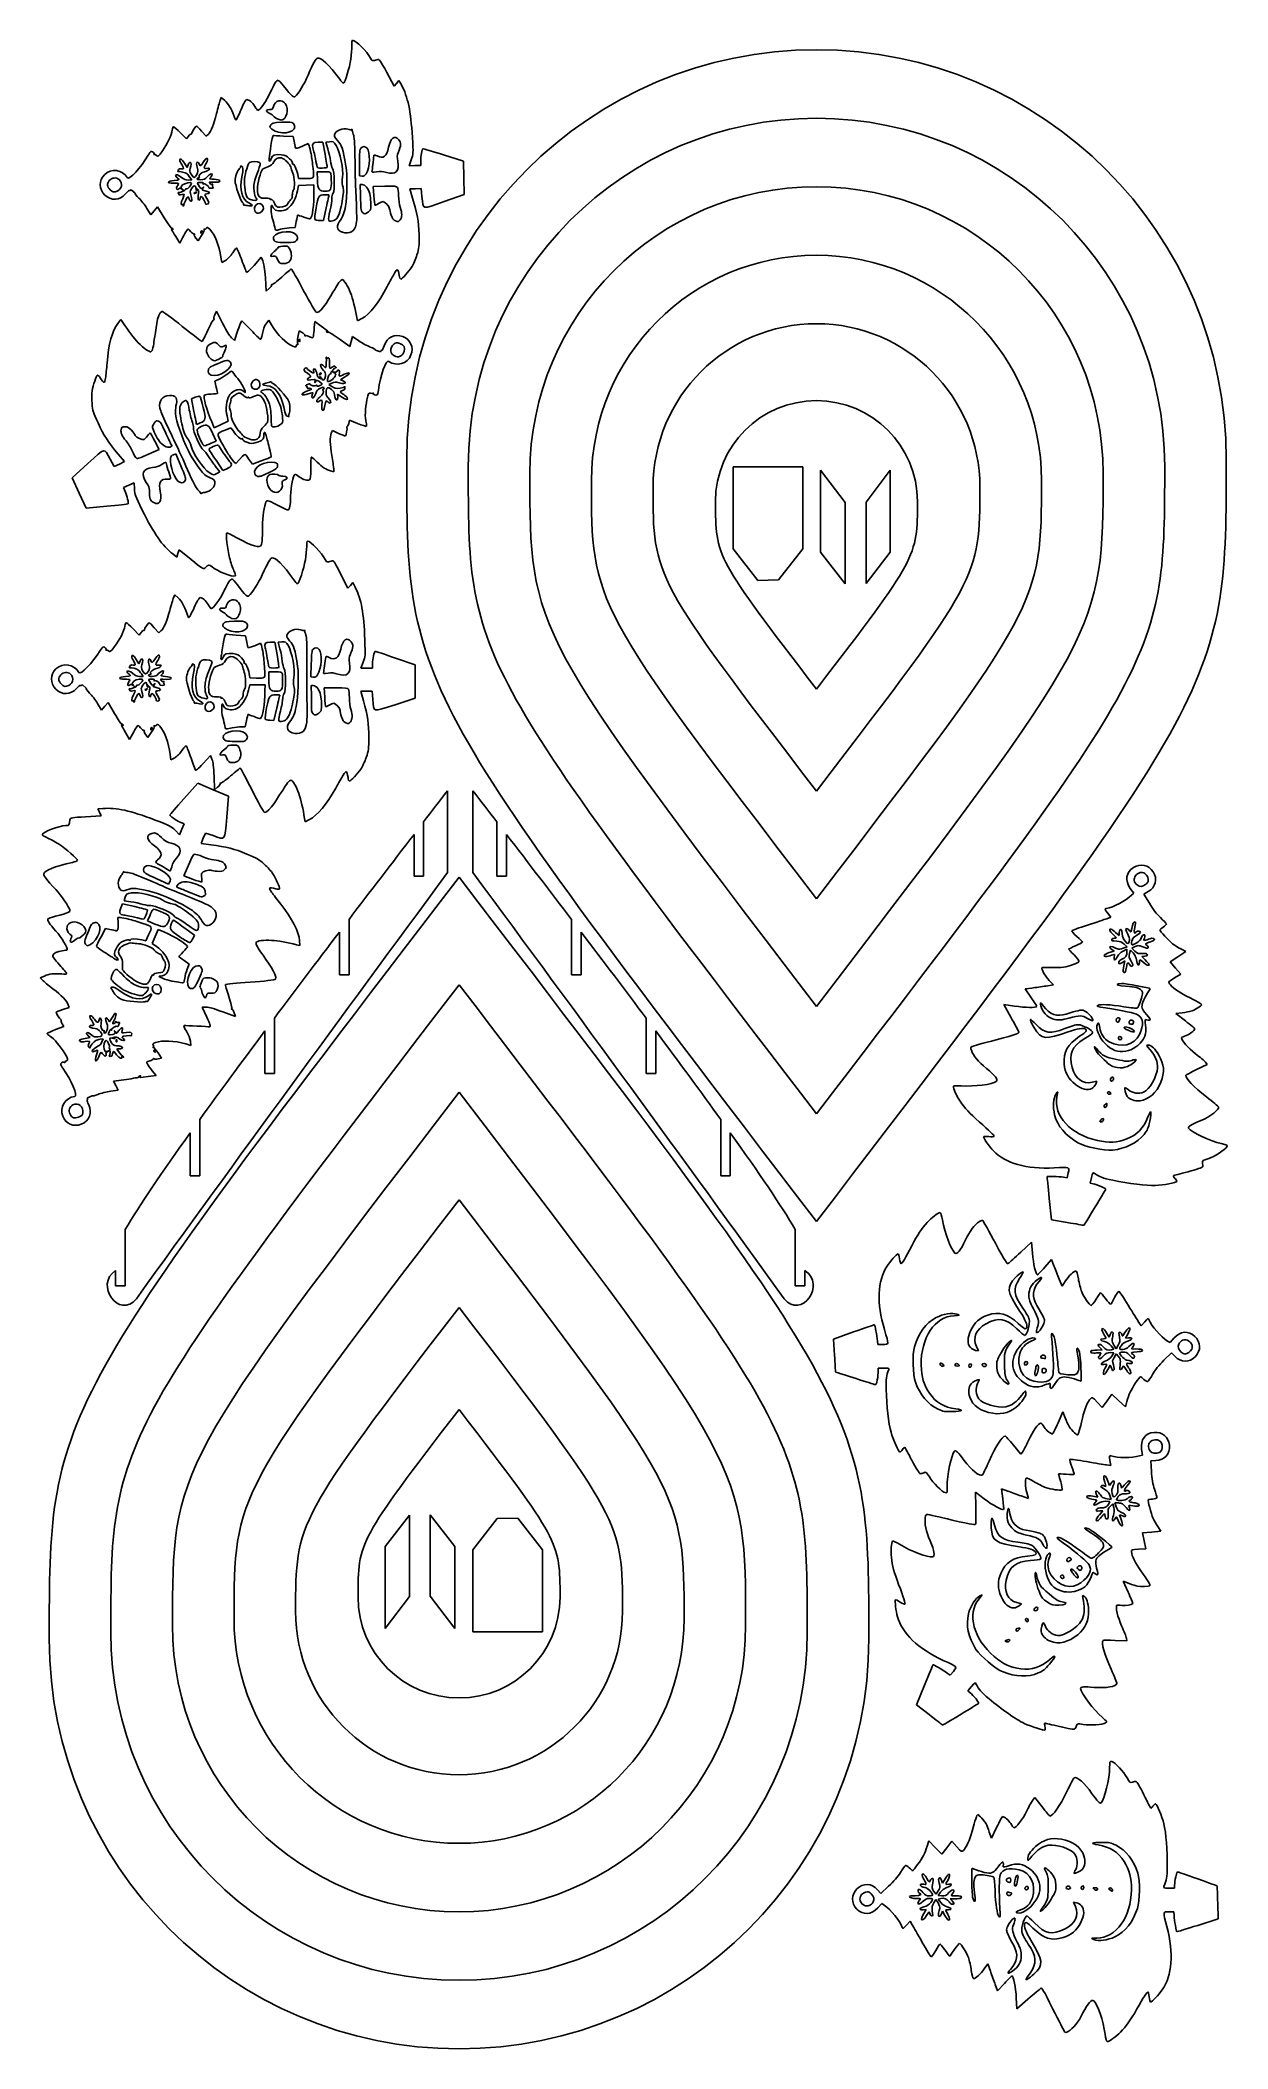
# Model space of a CAD drawing. Extents: x 2 to 364, y 5 to 617.
import ezdxf

# ---------------------------------------------------------------- set-up
doc = ezdxf.new("R2010")
doc.units = 0
doc.layers.add('Calque_1', color=7, linetype='CONTINUOUS')

msp = doc.modelspace()

# ---------------------------------------------------------------- linework, layer by layer
at = {"layer": 'Calque_1', "color": 7}
for p, q in [((107.994834, 607.111532), (110.210888, 602.934615)), ((110.210888, 602.934615), (110.957792, 603.818083)), ((110.957792, 603.818083), (111.704699, 604.701552)), ((111.704699, 604.701552), (112.433521, 603.351147)), ((57.183728, 598.618562), (57.540294, 599.564628)), ((57.540294, 599.564628), (58.591873, 598.625138)), ((77.057998, 597.689769), (77.057998, 597.689769)), ((45.123473, 588.800644), (47.006578, 586.945738)), ((47.006578, 586.945738), (47.574045, 587.738924)), ((51.579007, 589.309067), (52.97715, 587.775274)), ((52.97715, 587.775274), (53.619081, 588.411798)), ((79.416947, 587.636985), (76.537955, 587.784813)), ((79.415406, 591.701804), (79.415406, 591.701804)), ((79.755754, 586.241904), (79.416947, 587.636985)), ((84.050897, 585.524721), (82.498918, 584.78767)), ((84.336647, 584.830172), (84.050897, 585.524721)), ((84.9337, 582.386579), (84.933705, 582.386579)), ((88.449164, 585.947095), (87.115805, 585.911196)), ((89.162182, 582.225543), (88.449164, 585.947095)), ((89.162173, 582.225628), (89.162182, 582.225543)), ((90.553317, 586.056597), (89.45214, 585.921497)), ((89.45214, 585.921497), (90.028025, 583.916534)), ((101.983472, 584.067467), (101.983464, 584.067438)), ((111.645107, 586.676272), (111.645107, 586.676272)), ((125.268211, 582.072522), (131.315801, 580.187109)), ((47.206476, 578.213275), (46.340787, 579.523943)), ((47.47803, 578.989978), (47.206476, 578.213275)), ((48.00902, 575.186018), (48.537331, 574.423905)), ((69.165566, 579.723672), (69.165566, 579.723615)), ((79.350749, 576.516414), (79.350794, 576.516498)), ((80.836984, 576.142554), (81.083184, 574.878763)), ((88.473049, 576.913331), (86.803413, 576.868204)), ((86.803413, 576.868204), (86.869564, 574.421873)), ((90.593686, 576.799144), (90.59357, 576.7992)), ((99.674629, 579.615468), (99.681741, 575.663115)), ((99.681741, 575.663115), (100.442262, 575.596002)), ((115.434124, 580.53475), (114.768303, 578.752263)), ((114.768303, 578.752263), (116.569292, 578.80089)), ((116.569292, 578.80089), (118.370277, 578.849545)), ((118.370277, 578.849545), (118.335673, 580.135236)), ((131.315801, 580.187109), (131.456232, 575.0893)), ((26.414614, 574.562589), (26.414614, 574.562589)), ((31.285855, 570.395888), (30.125822, 571.416206)), ((48.537331, 574.423905), (47.484177, 574.395514)), ((49.552318, 570.59604), (49.552318, 570.59604)), ((55.362238, 574.608309), (55.363034, 574.607999)), ((81.098379, 572.761842), (80.805305, 571.120466)), ((81.083184, 574.878763), (83.02542, 574.846702)), ((83.439979, 572.824919), (81.098379, 572.761842)), ((85.781523, 572.888249), (83.439979, 572.824919)), ((85.795409, 570.982939), (85.781523, 572.888249)), ((89.163598, 569.873975), (89.163593, 569.873834)), ((94.536127, 572.700938), (94.536127, 572.700938)), ((98.407906, 574.711123), (98.407917, 574.711151)), ((102.784616, 570.164833), (102.784619, 570.164861)), ((107.392354, 572.483317), (103.848323, 572.387559)), ((103.848323, 572.387559), (104.042927, 569.622092)), ((116.721907, 571.746886), (114.966564, 571.699445)), ((114.966564, 571.699445), (115.853789, 568.829583)), ((118.477247, 571.794328), (116.721907, 571.746886)), ((118.706564, 569.330133), (118.477247, 571.794328)), ((131.596669, 569.991492), (125.51388, 567.850837)), ((131.456232, 575.0893), (131.596669, 569.991492)), ((36.137906, 563.827815), (34.91784, 565.760671)), ((37.122453, 565.035021), (36.137906, 563.827815)), ((38.106999, 566.242198), (37.122453, 565.035021)), ((40.151668, 562.920753), (38.106999, 566.242198)), ((65.954825, 567.412263), (65.953942, 567.412263)), ((69.889511, 566.91812), (69.889511, 566.91812)), ((88.724469, 562.098188), (89.524397, 565.931161)), ((112.077043, 566.090532), (112.077037, 566.090588)), ((125.51388, 567.850837), (125.513646, 567.850808)), ((44.96422, 555.13173), (43.676542, 557.201294)), ((51.519616, 557.456846), (50.471042, 555.870588)), ((51.602253, 558.978617), (51.602239, 558.978617)), ((78.366939, 559.810975), (80.05515, 559.887937)), ((80.05515, 559.887937), (80.396074, 561.732231)), ((80.315528, 557.779567), (80.315528, 557.779567)), ((87.513383, 562.091697), (88.724469, 562.098188)), ((45.788428, 556.776013), (44.96422, 555.13173)), ((50.471042, 555.870588), (49.828628, 556.692165)), ((57.688226, 549.255375), (57.450347, 550.875339)), ((69.678835, 550.855499), (67.52881, 548.39771)), ((70.202078, 549.740326), (69.678835, 550.855499)), ((78.265333, 553.65139), (78.265333, 553.65139)), ((58.835504, 549.929246), (57.688226, 549.255375)), ((71.268963, 540.5086), (70.99714, 544.566877)), ((72.165735, 541.306826), (71.268963, 540.5086)), ((55.575113, 533.337935), (56.087676, 534.423598)), ((56.087676, 534.423598), (57.927017, 530.795886)), ((99.064733, 531.465599), (98.876595, 532.517659)), ((26.027716, 530.675278), (26.970567, 531.859477)), ((26.970567, 531.859477), (27.555667, 530.965115)), ((60.684517, 526.346957), (61.602676, 525.52575)), ((61.602676, 525.52575), (62.618513, 528.629207)), ((71.217279, 530.624292), (72.009037, 531.693621)), ((72.009037, 531.693621), (72.862296, 530.296203)), ((80.896708, 526.562787), (81.240351, 528.433008)), ((81.240351, 528.433008), (82.15319, 527.928615)), ((85.903548, 529.433608), (86.018029, 531.269347)), ((86.018029, 531.269347), (88.013311, 529.869311)), ((97.111659, 525.227941), (97.544831, 526.72428)), ((97.544831, 526.72428), (99.424377, 525.423549)), ((100.39602, 532.186005), (99.064733, 531.465599)), ((81.416593, 525.130345), (81.416607, 525.130362)), ((93.496426, 525.987087), (96.678488, 523.731601)), ((96.678488, 523.731601), (97.111659, 525.227941)), ((104.581446, 522.58084), (106.048395, 522.096301)), ((110.695328, 520.654529), (110.695328, 520.654529)), ((54.526962, 514.989463), (54.526962, 514.989463)), ((54.796811, 519.590823), (54.796811, 519.590823)), ((87.852216, 515.243528), (87.852216, 515.243525)), ((49.592608, 508.20302), (48.480734, 507.72291)), ((57.115425, 513.883366), (55.592181, 513.151465)), ((55.592181, 513.151465), (56.000721, 511.320941)), ((67.698978, 510.663626), (67.698978, 510.663626)), ((71.512938, 511.749747), (71.51374, 511.750113)), ((84.077576, 509.276715), (84.076664, 509.276484)), ((90.285229, 512.118876), (91.243153, 512.557421)), ((91.069795, 511.624496), (90.285229, 512.118876)), ((93.04802, 508.332284), (92.993726, 509.153288)), ((92.993726, 509.153288), (94.303537, 508.286321)), ((48.480734, 507.72291), (49.245698, 503.882799)), ((59.67373, 500.897165), (59.300626, 502.522234)), ((47.285346, 495.690955), (47.285346, 495.690955)), ((51.121694, 500.396172), (51.121699, 500.39617)), ((54.655201, 500.694636), (55.414099, 498.946919)), ((56.032386, 494.884674), (55.013533, 497.109723)), ((55.414099, 498.946919), (57.543847, 499.922155)), ((57.543847, 499.922155), (59.67373, 500.897165)), ((60.516697, 498.955292), (58.717028, 498.224176)), ((61.238141, 497.888823), (60.516697, 498.955292)), ((62.752077, 498.126742), (62.752077, 498.126744)), ((73.379765, 499.164326), (73.379765, 499.16432)), ((91.428339, 498.095), (91.086943, 497.257921)), ((93.315451, 497.231231), (91.428339, 498.095)), ((96.597224, 501.196343), (96.385688, 500.244303)), ((99.056314, 500.227048), (96.597224, 501.196343)), ((28.094404, 488.611715), (26.154191, 490.904954)), ((28.556689, 494.90439), (28.556715, 494.904331)), ((35.370657, 490.85668), (38.594151, 492.332618)), ((38.594151, 492.332618), (37.332127, 494.801041)), ((38.702477, 494.794391), (38.702485, 494.794377)), ((43.710677, 490.950358), (42.984615, 490.714274)), ((45.264965, 487.316437), (43.710677, 490.950358)), ((44.509981, 492.325111), (44.509981, 492.325099)), ((52.517779, 493.463939), (52.517918, 493.463931)), ((54.513774, 494.189313), (56.032386, 494.884674)), ((59.913788, 490.539197), (59.91378, 490.539186)), ((12.123629, 483.670902), (16.88233, 488.022627)), ((14.24916, 479.035221), (12.123629, 483.670902)), ((16.88233, 488.022627), (16.882536, 488.022723)), ((23.725274, 489.327208), (24.901251, 487.149658)), ((24.901251, 487.149658), (26.497828, 487.880686)), ((26.497828, 487.880686), (28.094404, 488.611715)), ((57.140498, 485.51716), (55.825452, 487.1365)), ((55.959945, 489.03151), (58.073386, 485.886394)), ((55.95999, 489.031408), (55.959945, 489.03151)), ((56.180169, 484.961642), (57.140498, 485.51716)), ((58.073386, 485.886394), (59.286205, 486.441548)), ((61.420067, 488.524579), (61.954989, 487.997391)), ((61.954989, 487.997391), (63.094387, 489.283331)), ((66.187941, 489.019493), (67.046009, 487.868506)), ((67.046009, 487.868506), (69.752961, 488.859896)), ((68.639222, 484.128906), (68.639222, 484.128906)), ((91.846366, 485.460261), (90.510865, 485.912909)), ((91.803976, 486.470388), (91.846366, 485.460261)), ((114.044541, 489.220892), (114.044541, 489.220892)), ((132.809017, 487.114391), (132.809017, 487.114391)), ((151.57347, 485.007904), (151.573473, 485.007904)), ((213.511802, 487.059169), (213.511802, 462.08636)), ((234.728083, 487.059169), (213.511802, 487.059169)), ((234.728083, 462.08636), (234.728083, 487.059169)), ((247.692006, 476.18441), (240.176174, 486.006516)), ((240.176174, 486.006516), (240.176174, 461.033708)), ((261.392456, 486.006516), (253.998995, 476.304024)), ((261.392456, 461.033708), (261.392456, 486.006516)), ((16.374691, 474.39954), (14.24916, 479.035221)), ((29.400621, 481.449802), (27.762525, 480.699776)), ((27.762525, 480.699776), (28.297838, 479.530338)), ((31.038724, 482.199827), (29.400621, 481.449802)), ((31.12411, 480.298947), (31.038724, 482.199827)), ((44.883936, 482.315857), (44.883936, 482.315857)), ((73.15325, 479.542352), (73.15325, 479.542352)), ((170.337932, 482.901403), (170.337932, 482.901403)), ((189.102388, 480.794919), (189.102388, 480.794919)), ((22.677617, 475.032966), (16.374691, 474.39954)), ((37.015553, 476.131854), (37.015553, 476.131854)), ((208.128407, 476.445906), (208.128407, 476.445906)), ((247.692006, 451.393505), (247.692006, 476.18441)), ((253.998995, 476.304024), (253.998995, 451.510912)), ((44.01945, 459.522704), (42.820014, 460.479858)), ((44.360739, 460.628101), (44.01945, 459.522704)), ((44.702027, 461.733492), (44.360739, 460.628101)), ((48.376778, 458.757995), (44.702027, 461.733492)), ((213.511802, 462.08636), (221.027633, 452.446157)), ((227.334623, 452.563564), (234.728083, 462.08636)), ((240.176174, 461.033708), (247.692006, 451.393505)), ((253.998995, 451.510912), (261.392456, 461.033708)), ((94.025999, 454.277203), (96.129802, 450.042659)), ((43.006357, 447.143173), (43.388037, 448.079375)), ((43.388037, 448.079375), (44.414175, 447.112165)), ((96.129802, 450.042659), (96.900018, 450.905873)), ((96.900018, 450.905873), (97.670233, 451.769092)), ((97.670233, 451.769092), (98.362759, 450.39971)), ((221.027633, 452.446157), (227.334623, 452.563564)), ((62.848699, 445.684217), (62.848699, 445.684217)), ((30.688393, 437.65055), (32.521342, 435.746094)), ((32.521342, 435.746094), (33.109769, 436.523834)), ((37.155199, 437.986524), (38.511915, 436.41598)), ((38.511915, 436.41598), (39.170604, 437.035158)), ((64.938546, 435.572056), (62.064525, 435.796663)), ((65.240007, 434.168427), (64.938546, 435.572056)), ((65.045483, 439.635489), (65.045483, 439.635489)), ((32.487983, 427.011266), (31.657572, 428.344551)), ((69.514483, 433.336904), (67.943389, 432.641534)), ((69.781598, 432.634967), (69.514483, 433.336904)), ((70.313228, 430.176323), (70.313242, 430.176329)), ((73.922455, 433.641744), (72.588617, 433.641462)), ((74.535908, 429.902483), (73.922455, 433.641744)), ((74.535908, 429.902596), (74.535908, 429.902483)), ((76.028779, 433.695064), (74.924389, 433.589411)), ((74.924389, 433.589411), (75.446565, 431.569773)), ((87.401775, 431.401608), (87.401775, 431.401608)), ((97.129594, 433.751698), (97.129594, 433.751698)), ((110.625057, 428.78617), (116.620183, 426.740059)), ((11.606203, 423.916688), (11.606203, 423.916688)), ((32.780165, 427.78044), (32.487983, 427.011266)), ((33.717241, 423.187708), (32.663706, 423.187425)), ((33.209461, 423.963669), (33.717241, 423.187708)), ((40.544606, 423.189768), (40.545526, 423.189593)), ((54.479653, 427.935069), (54.479656, 427.935072)), ((64.575667, 424.457307), (64.575667, 424.457307)), ((66.051354, 424.04384), (66.263734, 422.773905)), ((66.263734, 422.773905), (68.204433, 422.69006)), ((73.705263, 424.610568), (72.035018, 424.610003)), ((72.035018, 424.610003), (72.035865, 422.162781)), ((75.822102, 424.439823), (75.82198, 424.439891)), ((84.974961, 427.012809), (84.876592, 423.061667)), ((84.876592, 423.061667), (85.635059, 422.9743)), ((100.753443, 427.511392), (100.040293, 425.747291)), ((100.040293, 425.747291), (101.841935, 425.747856)), ((101.841935, 425.747856), (103.643571, 425.74842)), ((103.643571, 425.74842), (103.643289, 427.034557)), ((116.620183, 426.740059), (116.624529, 421.640314)), ((16.364529, 419.621514), (15.232123, 420.672402)), ((34.629812, 419.33411), (34.629815, 419.334113)), ((66.222443, 420.657363), (65.885672, 419.024377)), ((68.564887, 420.657927), (66.222443, 420.657363)), ((70.907303, 420.658757), (68.564887, 420.657927)), ((70.870332, 418.753743), (70.907303, 420.658757)), ((74.207717, 417.555156), (74.207714, 417.555162)), ((79.653776, 420.237893), (79.653776, 420.237893)), ((83.577825, 422.144061), (83.577825, 422.144061)), ((87.831653, 417.482577), (87.831653, 417.482591)), ((92.49962, 419.67727), (88.9543, 419.676141)), ((88.9543, 419.676141), (89.075026, 416.90644)), ((101.806256, 418.692275), (100.050278, 418.69171)), ((100.050278, 418.69171), (100.8606, 415.799178)), ((103.562235, 418.692839), (101.806256, 418.692275)), ((103.725723, 416.223443), (103.562235, 418.692839)), ((116.628875, 416.540567), (110.491129, 414.562994)), ((116.624529, 421.640314), (116.628875, 416.540567)), ((21.039585, 412.9263), (19.871532, 414.891052)), ((22.055997, 414.106801), (21.039585, 412.9263)), ((23.072406, 415.2873), (22.055997, 414.106801)), ((25.027715, 411.91247), (23.072406, 415.2873)), ((50.941523, 415.713794), (50.94064, 415.713797)), ((54.861618, 415.114797), (54.861618, 415.114797)), ((73.56125, 409.793853), (74.463173, 413.604121)), ((97.012035, 413.161732), (97.012038, 413.161797)), ((110.491129, 414.562994), (110.4909, 414.562994)), ((29.630743, 403.997875), (28.398755, 406.101077)), ((30.498545, 405.619592), (29.630743, 403.997875)), ((35.155322, 404.589526), (34.535062, 405.427954)), ((36.245859, 406.147265), (35.155322, 404.589526)), ((36.369013, 407.666137), (36.368993, 407.666129)), ((63.146381, 407.783971), (64.836037, 407.815837)), ((64.836037, 407.815837), (65.226057, 409.650397)), ((65.040064, 405.701292), (65.040064, 405.701292)), ((72.350424, 409.819818), (73.56125, 409.793853)), ((42.193413, 397.784087), (41.998846, 399.409808)), ((43.358263, 398.427105), (42.193413, 397.784087)), ((54.222447, 399.063665), (52.007601, 396.664119)), ((54.715746, 397.934926), (54.222447, 399.063665)), ((62.880432, 401.629274), (62.880432, 401.629274)), ((55.535901, 388.678012), (55.372471, 392.742096)), ((46.163834, 385.904575), (50.368807, 390.642326)), ((50.368807, 390.642326), (55.073612, 388.674532)), ((55.073612, 388.674532), (59.77842, 386.706738)), ((56.453656, 389.452034), (55.535901, 388.678012)), ((59.77842, 386.706738), (59.229058, 380.281714)), ((126.511011, 363.454233), (126.511011, 388.385702)), ((126.511011, 388.385702), (126.511011, 388.385702)), ((134.229111, 388.385152), (134.229111, 388.385137)), ((134.229111, 388.385137), (134.229111, 363.451464)), ((16.237311, 380.452575), (20.955954, 380.755492)), ((19.959391, 382.843637), (21.490034, 382.952841)), ((20.457674, 381.799565), (19.959391, 382.843637)), ((20.955954, 380.755492), (20.457674, 381.799565)), ((59.229058, 380.281714), (59.22897, 380.281506)), ((83.080468, 378.896517), (82.92047, 379.953225)), ((84.4305, 379.581137), (83.080468, 378.896517)), ((36.366504, 375.378693), (36.366504, 375.378693)), ((43.522635, 376.307918), (44.873802, 374.96815)), ((44.873802, 374.96815), (45.569906, 376.62988)), ((46.266007, 378.291608), (45.079748, 378.788536)), ((45.569906, 376.62988), (46.266007, 378.291608)), ((52.062911, 373.868866), (51.384451, 372.249252)), ((52.74137, 375.48848), (52.062911, 373.868866)), ((55.081929, 374.684472), (52.74137, 375.48848)), ((116.283757, 362.333613), (116.283757, 375.069444)), ((119.206309, 378.87779), (119.206309, 362.333613)), ((141.533841, 362.333613), (141.533841, 378.87779)), ((144.456365, 375.069444), (144.456365, 362.333613)), ((51.384451, 372.249252), (54.365336, 371.878167)), ((55.309626, 367.309277), (55.309637, 367.309277)), ((34.7726, 365.498771), (34.7726, 365.498771)), ((37.881755, 361.563783), (41.487575, 359.945371)), ((47.556177, 365.666978), (46.186364, 362.396976)), ((46.186364, 362.396976), (48.787338, 361.437421)), ((119.206309, 362.333613), (116.283757, 362.333613)), ((144.456365, 362.333613), (141.533841, 362.333613)), ((28.260187, 355.897029), (27.930613, 354.837679)), ((41.487575, 359.945371), (41.861407, 360.611068)), ((41.831655, 358.392821), (41.831655, 358.392821)), ((47.775207, 360.513532), (47.77532, 360.513484)), ((335.555316, 357.182297), (334.513182, 358.631008)), ((334.920598, 356.550875), (335.555316, 357.182297)), ((339.94136, 357.621833), (338.664304, 356.879094)), ((338.664304, 356.879094), (340.335483, 354.088695)), ((339.143264, 359.78764), (339.143264, 359.78764)), ((26.822392, 349.725819), (26.071765, 349.750881)), ((26.071765, 349.750881), (26.105598, 348.03311)), ((27.494958, 353.933902), (26.979601, 352.703645)), ((31.1806, 353.053874), (27.494958, 353.933902)), ((27.930613, 354.837679), (29.99508, 354.53836)), ((29.295375, 349.265478), (29.295375, 349.265495)), ((31.1806, 353.053874), (31.1806, 353.053874)), ((35.739787, 350.241733), (35.094452, 348.701192)), ((36.71561, 352.127838), (36.71561, 352.127838)), ((42.07236, 354.036941), (42.07236, 354.036941)), ((96.480252, 349.16894), (96.480252, 332.276947)), ((164.260434, 332.276947), (164.260434, 349.16894)), ((327.337062, 349.385454), (328.558914, 349.830309)), ((328.558914, 349.830309), (327.597524, 351.129618)), ((12.107429, 348.377553), (12.107429, 348.377553)), ((18.535114, 348.064772), (18.535114, 348.064772)), ((22.241177, 346.395033), (20.92281, 343.831374)), ((23.652203, 346.130342), (22.241177, 346.395033)), ((33.303086, 342.963958), (34.556373, 342.668807)), ((34.556373, 342.668807), (35.38406, 344.426154)), ((35.094452, 348.701192), (37.351629, 347.755654)), ((37.397518, 343.97286), (36.492462, 341.812322)), ((38.302559, 346.133373), (37.397518, 343.97286)), ((40.045121, 345.362712), (38.302559, 346.133373)), ((42.440764, 347.977159), (42.440753, 347.977162)), ((49.348503, 344.380093), (46.18329, 346.685098)), ((48.856392, 343.273477), (49.348503, 344.380093)), ((81.414002, 342.722305), (81.523391, 341.212561)), ((93.558264, 332.276947), (93.558264, 345.333032)), ((167.182422, 345.333032), (167.182422, 332.276947)), ((331.079385, 344.301251), (330.032594, 345.23298)), ((331.175792, 345.182976), (331.079385, 344.301251)), ((32.35121, 341.762911), (32.35121, 341.762911)), ((36.492462, 341.812322), (37.868236, 340.870358)), ((47.79923, 335.568616), (46.258147, 336.637628)), ((81.523391, 341.212561), (80.487004, 341.473579)), ((329.597916, 339.542194), (328.129203, 339.051957)), ((328.899105, 339.966874), (329.597916, 339.542194)), ((332.303044, 339.50447), (333.45674, 340.06765)), ((333.537484, 340.791843), (332.334568, 340.36126)), ((332.617665, 341.633371), (333.537484, 340.791843)), ((333.45674, 340.06765), (333.498057, 339.294756)), ((334.260227, 338.76439), (334.569006, 339.817522)), ((334.569006, 339.817522), (335.395607, 338.95053)), ((335.033939, 340.381159), (335.973654, 340.870273)), ((335.923419, 339.533169), (335.033939, 340.381159)), ((337.986322, 337.849208), (338.962557, 337.974343)), ((339.068672, 336.810788), (337.986322, 337.849208)), ((349.053356, 337.797121), (346.691608, 336.234798)), ((351.415133, 339.35943), (349.053356, 337.797121)), ((349.901434, 340.168471), (351.415133, 339.35943)), ((2.374158, 331.356452), (3.662897, 331.928818)), ((3.089975, 330.642478), (2.374158, 331.356452)), ((25.240336, 333.796745), (25.240336, 333.796748)), ((47.175318, 333.998046), (47.79923, 335.568616)), ((49.828089, 334.939246), (49.828089, 334.939246)), ((52.748409, 331.373151), (52.748409, 331.373151)), ((96.480252, 332.276947), (93.558264, 332.276947)), ((167.182422, 332.276947), (164.260434, 332.276947)), ((311.12221, 329.219784), (309.832087, 330.550445)), ((332.096401, 336.047205), (332.862211, 336.51281)), ((332.862211, 336.51281), (332.541296, 334.991892)), ((333.191056, 333.819024), (333.191169, 333.819013)), ((346.691608, 336.234798), (348.289522, 334.34089)), ((349.887492, 332.447012), (347.994599, 331.33625)), ((348.289522, 334.34089), (349.887492, 332.447012)), ((35.143132, 325.808468), (35.142794, 325.807661)), ((37.211237, 329.192098), (37.211237, 329.192098)), ((302.45937, 327.992521), (304.485895, 328.251087)), ((304.263222, 325.438681), (302.45937, 327.992521)), ((308.817301, 328.864734), (311.12221, 329.219784)), ((9.272168, 321.705993), (11.245136, 322.349948)), ((11.245136, 322.349948), (10.928793, 323.196815)), ((24.228693, 319.110688), (24.229173, 319.111481)), ((52.998528, 322.414941), (51.76684, 322.396427)), ((51.76684, 322.396427), (53.123409, 319.42606)), ((61.852627, 319.59216), (58.041421, 321.012804)), ((61.493646, 320.737812), (61.852627, 319.59216)), ((73.753089, 319.107862), (73.753089, 302.22028)), ((186.987028, 302.22028), (186.987028, 319.107862)), ((298.132367, 319.399944), (295.955954, 323.287679)), ((295.955954, 323.287679), (299.287164, 322.763344)), ((315.814718, 319.095962), (315.814718, 319.095962)), ((350.344551, 320.748424), (348.391206, 320.49614)), ((348.391206, 320.49614), (351.30247, 318.268741)), ((7.081647, 315.612217), (9.546692, 316.566266)), ((9.546692, 316.566266), (9.056951, 317.409639)), ((17.589308, 313.158232), (16.038638, 312.907912)), ((16.992925, 313.725087), (17.589308, 313.158232)), ((20.678843, 312.64526), (21.590787, 312.813526)), ((21.590787, 312.813526), (21.18373, 311.841804)), ((25.497522, 312.165135), (25.497522, 312.16514)), ((48.153303, 312.131048), (48.295927, 310.808171)), ((70.831098, 302.22028), (70.831098, 315.201952)), ((189.909044, 315.201952), (189.909044, 302.22028)), ((330.983034, 318.036816), (330.983034, 318.036816)), ((331.894922, 312.789512), (331.894922, 312.789512)), ((335.487329, 317.758994), (335.487329, 317.758994)), ((335.820944, 314.992363), (335.820944, 314.992363)), ((36.930511, 309.257701), (36.930511, 309.257678)), ((38.283569, 308.556757), (39.29851, 306.948739)), ((39.29851, 306.948739), (38.285465, 306.700892)), ((48.295927, 310.808171), (46.721412, 311.257313)), ((334.015596, 309.221912), (334.015653, 309.222028)), ((28.629285, 300.440162), (24.760908, 299.941785)), ((24.760908, 299.941785), (25.456608, 298.547989)), ((37.708089, 301.625057), (35.292115, 301.302077)), ((36.548029, 303.052399), (37.708089, 301.625057)), ((73.753089, 302.22028), (70.831098, 302.22028)), ((189.909044, 302.22028), (186.987028, 302.22028)), ((324.333173, 299.84927), (322.892428, 299.544405)), ((323.971618, 298.988419), (324.333173, 299.84927)), ((329.433888, 300.669541), (329.433888, 300.669541)), ((333.623449, 304.392743), (333.623449, 304.392743)), ((357.943102, 305.017177), (354.728168, 303.446271)), ((357.432477, 305.668715), (357.943102, 305.017177)), ((18.1702, 295.431397), (16.763269, 294.793476)), ((26.152308, 297.154189), (23.888737, 296.836641)), ((25.456608, 298.547989), (26.152308, 297.154189)), ((322.772964, 297.655224), (322.772964, 297.655224)), ((328.597946, 296.137749), (328.597946, 296.137749)), ((337.479028, 293.949665), (337.479028, 293.949665)), ((12.369351, 292.703948), (12.369351, 292.703948)), ((51.026484, 288.260753), (51.026484, 271.034725)), ((209.71365, 271.034725), (209.71365, 288.260753)), ((326.315332, 287.969608), (326.315332, 287.969608)), ((327.325914, 292.501971), (327.325914, 292.501971)), ((48.105043, 271.034725), (48.105043, 284.190581)), ((212.635637, 284.190581), (212.635637, 271.034725)), ((329.118476, 278.92761), (329.118505, 278.927625)), ((51.026484, 271.034725), (48.105043, 271.034725)), ((212.635637, 271.034725), (209.71365, 271.034725)), ((314.201254, 270.625651), (315.319277, 270.456442)), ((315.319277, 270.456442), (315.639741, 271.975225)), ((322.687676, 270.519331), (322.33185, 268.832933)), ((309.849077, 264.188997), (309.84902, 264.188692)), ((310.53039, 257.68519), (309.849077, 264.188997)), ((322.33185, 268.832933), (323.252318, 268.638721)), ((315.297349, 256.860447), (310.53039, 257.68519)), ((28.300429, 254.744109), (28.300429, 237.591392)), ((232.439707, 237.591378), (232.439707, 254.744094)), ((301.175005, 247.798774), (304.445932, 250.824047)), ((304.445932, 250.824047), (304.715229, 247.462585)), ((308.480102, 243.250205), (310.541255, 245.601302)), ((310.541255, 245.601302), (311.266594, 243.691435)), ((25.377885, 237.591392), (25.377885, 242.180259)), ((235.362231, 242.180245), (235.362231, 237.591378)), ((312.876192, 239.623654), (313.760451, 237.46571)), ((313.760451, 237.46571), (314.75249, 239.031277)), ((28.300429, 237.591392), (25.377885, 237.591392)), ((235.362231, 237.591378), (232.439707, 237.591378)), ((305.014808, 230.535701), (305.014808, 230.535701)), ((337.159044, 226.416634), (337.8773, 225.332706)), ((337.8773, 225.332706), (338.915736, 226.571309)), ((244.071326, 221.311437), (250.235424, 223.494883)), ((244.384299, 216.483775), (244.071326, 221.311437)), ((250.235424, 223.494883), (250.235029, 223.494872)), ((257.511304, 220.768749), (257.608276, 219.642141)), ((328.117491, 221.916482), (327.297381, 223.229792)), ((328.366975, 222.695198), (328.117491, 221.916482)), ((333.091065, 221.589059), (333.752114, 222.82473)), ((333.970864, 221.701547), (333.091065, 221.589059)), ((345.899297, 220.719171), (346.661636, 220.24974)), ((346.661636, 220.24974), (347.826451, 221.601779)), ((257.608276, 219.642141), (259.159877, 219.685767)), ((285.795982, 218.756101), (285.795982, 218.756101)), ((287.372532, 217.902466), (288.294044, 217.752285)), ((288.294044, 217.752285), (287.660709, 219.081774)), ((307.532428, 215.54034), (307.532428, 215.54034)), ((323.393373, 217.084491), (323.393373, 217.084378)), ((325.935546, 218.034225), (324.381743, 217.990537)), ((325.303763, 218.669894), (325.935546, 218.034225)), ((328.451614, 217.201556), (329.547765, 217.147621)), ((328.713459, 219.277521), (329.53086, 218.287519)), ((329.53086, 218.287519), (328.789038, 218.066601)), ((329.547765, 217.147621), (328.898117, 216.141185)), ((330.253828, 218.378403), (329.553861, 219.447258)), ((329.588038, 215.764272), (330.204496, 216.827397)), ((330.204496, 216.827397), (330.899835, 216.028124)), ((330.856909, 219.469497), (330.253828, 218.378403)), ((347.093944, 217.156054), (344.771763, 214.87865)), ((348.114741, 216.088116), (347.093944, 217.156054)), ((350.033852, 217.370593), (350.033852, 217.370593)), ((259.392654, 212.492803), (257.6698, 212.444362)), ((257.6698, 212.444362), (257.696329, 211.504)), ((269.071719, 208.206753), (269.071719, 208.206753)), ((277.207396, 213.046802), (277.207396, 213.046802)), ((281.850403, 213.124241), (281.850403, 213.124241)), ((285.682868, 212.737772), (285.682868, 212.737772)), ((290.284473, 212.98486), (290.284473, 212.98486)), ((294.884244, 209.782199), (294.884244, 209.782199)), ((299.671156, 210.530306), (299.671325, 210.530308)), ((302.643887, 213.426543), (302.643887, 213.426552)), ((305.703825, 210.124591), (305.703825, 210.124583)), ((308.315707, 211.095955), (308.315707, 211.095955)), ((327.676744, 212.069557), (328.433241, 213.364745)), ((328.433241, 213.364745), (328.783225, 212.444833)), ((285.632463, 203.591254), (285.632463, 203.591254)), ((325.964163, 200.530224), (324.441518, 202.110832)), ((327.431804, 202.526791), (325.964163, 200.530224)), ((328.899472, 204.523333), (327.431804, 202.526791)), ((330.970814, 202.592444), (328.899472, 204.523333)), ((333.042156, 200.661531), (330.970814, 202.592444)), ((333.474746, 202.322465), (333.042156, 200.661531)), ((313.99478, 199.190072), (312.510009, 195.83861)), ((314.696893, 197.349882), (313.99478, 199.190072)), ((301.178956, 186.283017), (298.89973, 189.041423)), ((301.692996, 186.931874), (301.178956, 186.283017)), ((328.565885, 182.800505), (328.326843, 184.399051)), ((337.337719, 185.748705), (338.194546, 186.008327)), ((338.194546, 186.008327), (337.954346, 187.776689)), ((342.273729, 184.337713), (340.797453, 184.281308)), ((340.797453, 184.281308), (340.963343, 181.032978)), ((342.585585, 186.624732), (342.585585, 186.624732)), ((327.27819, 182.981212), (328.565885, 182.800505)), ((328.196231, 176.735318), (327.709256, 178.04937)), ((328.695228, 177.468624), (328.196231, 176.735318)), ((287.415966, 170.212172), (287.319023, 174.666592)), ((287.319023, 174.666592), (290.014358, 172.640008)), ((295.663939, 172.66667), (295.269872, 175.768385)), ((295.269872, 175.768385), (297.180658, 175.04549)), ((301.293313, 173.554264), (303.495182, 172.7859)), ((303.495182, 172.7859), (302.980578, 174.566434)), ((324.654285, 173.228464), (323.127322, 173.484962)), ((324.236596, 173.931448), (324.654285, 173.228464)), ((327.025206, 171.925416), (328.308273, 171.881177)), ((328.719471, 172.482748), (327.4552, 172.667163)), ((328.308273, 171.881177), (327.981968, 171.179325)), ((328.30229, 173.657546), (328.719471, 172.482748)), ((330.235456, 170.251431), (329.848077, 171.417706)), ((329.848077, 171.417706), (330.907427, 171.408506)), ((114.904441, 167.703405), (107.510981, 158.180609)), ((114.904441, 142.910293), (114.904441, 167.703405)), ((121.21143, 167.820812), (121.21143, 143.029907)), ((128.727262, 158.180609), (121.21143, 167.820812)), ((141.568813, 166.650753), (134.175353, 157.127957)), ((147.875803, 166.76816), (141.568813, 166.650753)), ((155.391635, 157.127957), (147.875803, 166.76816)), ((326.114729, 169.021329), (325.117468, 167.828997)), ((325.140695, 166.488371), (325.14078, 166.488303)), ((325.219972, 168.969657), (326.114729, 169.021329)), ((328.406006, 170.353271), (329.172974, 171.13825)), ((329.172974, 171.13825), (329.49592, 169.984706)), ((331.734874, 166.371263), (331.266583, 167.796211)), ((331.266583, 167.796211), (332.187333, 167.448479)), ((302.886739, 161.644035), (302.886739, 161.644035)), ((341.014284, 162.555581), (338.195533, 162.284614)), ((338.195533, 162.284614), (338.717532, 159.86227)), ((338.717532, 159.86227), (339.239586, 157.439928)), ((343.833035, 162.826529), (341.014284, 162.555581)), ((342.876189, 164.251407), (343.833035, 162.826529)), ((107.510981, 158.180609), (107.510981, 133.207801)), ((128.727262, 133.207801), (128.727262, 158.180609)), ((134.175353, 157.127957), (134.175353, 132.155148)), ((155.391635, 132.155148), (155.391635, 157.127957)), ((315.783166, 153.589127), (315.783166, 153.589127)), ((339.239586, 157.439928), (337.046804, 157.347613)), ((314.125393, 148.527751), (314.125393, 148.527751)), ((318.626019, 148.630074), (318.626019, 148.630074)), ((319.630052, 151.229583), (319.630052, 151.229583)), ((334.152107, 146.895573), (332.308886, 147.58967)), ((332.308886, 147.58967), (333.834043, 144.256389)), ((107.510981, 133.207801), (114.904441, 142.910293)), ((121.21143, 143.029907), (128.727262, 133.207801)), ((160.775029, 142.768411), (160.775029, 142.768411)), ((301.374508, 140.650887), (299.959248, 141.057941)), ((314.3234, 144.382164), (314.323484, 144.382251)), ((179.801049, 138.419398), (179.801049, 138.419398)), ((198.565505, 136.312914), (198.565505, 136.312914)), ((298.967011, 139.44588), (298.967011, 139.44588)), ((300.651201, 140.060458), (301.374508, 140.650887)), ((303.398182, 135.37183), (303.398182, 135.37183)), ((306.263444, 138.981015), (306.263444, 138.981015)), ((311.710417, 140.302091), (311.710417, 140.302091)), ((134.175353, 132.155148), (155.391635, 132.155148)), ((217.329966, 134.206413), (217.329964, 134.206413)), ((236.09442, 132.099926), (236.09442, 132.099926)), ((254.858895, 129.993425), (254.858895, 129.993425)), ((297.548704, 129.23079), (297.548704, 129.23079)), ((300.568425, 132.758514), (300.568425, 132.758514)), ((310.213115, 129.271162), (310.213115, 129.271162)), ((333.477681, 129.438333), (329.901558, 129.56025)), ((333.332619, 130.253318), (333.477681, 129.438333)), ((278.711104, 119.602234), (279.6189, 118.928042)), ((279.6189, 118.928042), (280.614749, 120.118706)), ((295.779735, 119.931003), (295.779763, 119.931006)), ((269.395767, 109.898872), (271.846923, 115.961505)), ((271.846923, 115.961505), (271.846726, 115.961265)), ((286.154687, 115.525004), (285.04894, 114.202934)), ((285.04894, 114.202934), (285.770554, 113.599396)), ((273.217874, 106.933109), (269.395767, 109.898872)), ((304.912135, 81.093737), (305.448527, 81.724247)), ((305.448527, 81.724247), (307.63002, 78.887925)), ((272.612282, 66.822459), (273.102615, 68.467276)), ((273.102615, 68.467276), (275.105264, 66.4652)), ((278.644415, 66.40722), (280.180889, 68.351314)), ((280.180889, 68.351314), (281.6474, 66.718497)), ((291.552356, 71.136226), (292.189783, 69.272639)), ((292.189783, 69.272639), (293.790689, 72.570203)), ((275.105264, 66.4652), (277.107912, 64.463152)), ((277.107912, 64.463152), (278.644415, 66.40722)), ((320.381074, 63.883637), (320.381074, 63.883637)), ((277.265138, 55.610849), (276.947497, 56.542422)), ((278.066396, 56.878825), (277.265138, 55.610849)), ((297.449615, 57.175689), (297.449615, 57.175689)), ((300.09384, 58.055251), (300.09384, 58.055251)), ((306.10856, 57.439098), (306.108447, 57.439098)), ((310.918727, 58.01957), (310.918727, 58.01957)), ((336.770509, 58.692597), (336.770509, 58.692597)), ((255.537809, 52.361816), (255.537809, 52.361816)), ((257.500467, 53.576486), (258.483362, 52.473548)), ((258.807354, 49.366654), (257.596028, 48.056115)), ((258.483362, 52.473548), (260.883662, 54.668466)), ((259.552844, 48.870885), (258.807354, 49.366654)), ((274.62986, 49.594461), (275.270674, 50.663829)), ((275.374137, 52.212165), (274.707161, 53.035235)), ((275.270674, 50.663829), (275.93288, 49.57118)), ((276.02734, 53.253113), (275.374137, 52.212165)), ((275.99638, 50.729409), (276.745454, 50.924286)), ((276.7787, 49.711464), (275.99638, 50.729409)), ((276.019184, 51.869203), (276.703573, 52.852335)), ((277.112795, 51.777018), (276.019184, 51.869203)), ((280.207559, 50.199644), (279.598354, 50.856987)), ((279.598354, 50.856987), (281.152721, 50.846376)), ((282.172136, 51.71735), (282.172023, 51.71748)), ((298.077249, 52.706661), (298.077249, 52.706661)), ((303.036543, 54.648445), (303.036543, 54.648434)), ((315.403859, 54.658224), (315.403859, 54.658224)), ((318.142262, 49.641922), (317.226563, 49.824195)), ((317.226563, 49.824195), (317.813106, 48.473398)), ((320.011278, 54.744457), (320.011278, 54.744457)), ((323.82791, 54.224381), (323.82791, 54.224381)), ((328.470776, 54.139624), (328.470776, 54.139624)), ((346.294013, 54.071134), (348.017488, 54.059366)), ((348.017488, 54.059366), (348.023979, 55.000074)), ((361.154001, 49.558441), (361.298188, 44.722791)), ((267.40881, 43.980008), (266.327757, 42.778427)), ((268.088796, 42.871659), (267.40881, 43.980008)), ((271.439874, 47.472525), (272.32306, 47.554217)), ((272.32306, 47.554217), (271.619255, 46.342386)), ((277.005635, 46.283771), (277.282156, 47.053301)), ((277.282156, 47.053301), (278.055925, 45.71215)), ((319.688049, 48.733751), (319.688049, 48.733751)), ((347.827608, 46.863842), (346.275414, 46.874425)), ((347.885182, 45.734533), (347.827608, 46.863842)), ((361.298188, 44.722791), (355.061585, 42.755948)), ((300.069569, 37.632523), (300.069569, 37.632523)), ((355.061585, 42.755948), (355.061811, 42.755959)), ((291.087254, 31.012165), (290.041141, 29.482199)), ((291.895567, 28.824655), (291.087254, 31.012165)), ((294.020361, 22.769111), (293.362163, 24.703144)), ((296.162343, 25.046791), (294.020361, 22.769111)), ((299.929558, 17.336681), (299.777836, 20.705497)), ((303.304118, 20.245878), (299.929558, 17.336681))]:
    msp.add_line(p, q, dxfattribs=at)
for points in [[(97.03008, 611.222099), (97.22579, 612.556163), (97.365809, 614.392752), (97.341224, 615.303427)], [(97.341224, 615.303427), (97.316643, 616.214102), (97.404436, 616.962104), (97.536322, 616.96566)], [(97.536322, 616.96566), (98.516804, 616.992188), (102.016083, 613.534994), (103.045511, 611.522835)], [(114.044541, 489.220892), (114.044541, 558.174907), (169.945781, 614.073181), (238.903439, 614.073181)], [(238.903439, 614.073181), (307.861101, 614.073181), (363.762324, 558.174907), (363.762324, 489.220892)], [(80.119666, 599.843745), (81.049444, 600.658747), (82.942368, 603.799965), (84.007613, 606.295628)], [(84.007613, 606.295628), (85.644059, 610.129504), (86.349744, 611.430238), (86.857987, 611.549533)], [(86.857987, 611.549533), (87.933239, 611.801952), (90.272921, 609.575134), (93.661684, 605.074)], [(94.800716, 603.904867), (95.216351, 603.916156), (96.647274, 608.612672), (97.03008, 611.222099)], [(103.045511, 611.522835), (103.528656, 610.578434), (103.498396, 610.584135), (105.218507, 611.115362)], [(105.218507, 611.115362), (105.704505, 611.265476), (106.072565, 610.734644), (107.994834, 607.111532)], [(68.738967, 595.578634), (69.319603, 595.594438), (71.470619, 598.71892), (72.499736, 601.041581)], [(72.499736, 601.041581), (73.736869, 603.833718), (74.331745, 604.769229), (74.871518, 604.771543)], [(74.871518, 604.771543), (75.041514, 604.771543), (75.801322, 603.998734), (76.559946, 603.052584)], [(76.559946, 603.052584), (79.201134, 599.758486), (79.606044, 599.393516), (80.119666, 599.843745)], [(93.661684, 605.074), (94.148633, 604.427204), (94.6612, 603.901113), (94.800716, 603.904867)], [(112.433521, 603.351147), (114.42757, 599.656434), (115.281716, 595.591503), (115.787215, 587.39069)], [(53.619081, 588.411798), (54.549401, 589.334298), (55.326904, 591.279373), (56.125243, 594.681308)], [(56.125243, 594.681308), (56.511297, 596.326466), (56.987612, 598.098229), (57.183728, 598.618562)], [(58.591873, 598.625138), (59.750444, 597.590116), (60.540618, 596.269937), (61.33892, 594.03564)], [(61.33892, 594.03564), (61.627837, 593.227045), (61.96078, 592.628791), (62.078814, 592.706204)], [(62.078814, 592.706204), (62.19685, 592.783674), (62.87231, 594.200373), (63.579793, 595.854506)], [(63.579793, 595.854506), (64.419565, 597.81787), (65.020633, 598.866184), (65.311071, 598.874002)], [(65.311071, 598.874002), (66.047437, 598.893757), (66.980314, 598.119029), (67.795332, 596.810618)], [(67.795332, 596.810618), (68.218995, 596.130435), (68.643635, 595.576037), (68.738967, 595.578634)], [(72.243795, 595.902992), (70.971605, 595.991102), (71.035683, 595.214398), (72.348702, 594.631186)], [(73.425837, 596.827749), (73.187625, 595.931722), (73.077141, 595.845277), (72.243795, 595.902992)], [(72.348702, 594.631186), (72.898807, 594.38695), (73.351675, 594.081671), (73.355152, 593.952977)], [(73.355152, 593.952977), (73.36503, 593.587274), (75.159015, 592.648716), (75.816494, 592.665282)], [(77.057998, 597.689769), (76.049993, 599.141181), (73.905584, 598.63225), (73.425837, 596.827749)], [(75.816494, 592.665282), (77.484241, 592.707277), (78.280429, 595.929577), (77.057998, 597.689769)], [(39.628998, 583.274987), (41.128696, 585.374353), (42.391697, 588.055436), (42.598862, 589.579436)], [(42.598862, 589.579436), (42.678316, 590.16389), (42.855168, 590.645079), (42.991857, 590.648776)], [(42.991857, 590.648776), (43.128509, 590.652445), (44.087742, 589.820792), (45.123473, 588.800644)], [(47.574045, 587.738924), (47.886157, 588.175183), (48.237826, 588.476116), (48.355541, 588.407678)], [(48.355541, 588.407678), (48.473227, 588.339182), (48.565209, 588.44462), (48.559887, 588.641837)], [(48.559887, 588.641837), (48.549162, 589.039065), (49.728476, 590.830612), (50.005581, 590.838091)], [(50.005581, 590.838091), (50.101983, 590.840913), (50.810022, 590.152629), (51.579007, 589.309067)], [(72.614762, 591.178056), (72.228913, 590.561456), (72.252589, 590.47916), (72.988263, 589.880116)], [(75.968273, 591.98205), (73.251681, 591.847487), (72.995183, 591.78599), (72.614762, 591.178056)], [(73.38592, 587.932754), (73.235749, 587.932839), (72.928528, 586.59392), (72.70319, 584.957426)], [(72.988263, 589.880116), (75.225865, 588.058145), (79.993417, 588.591799), (79.937652, 590.658033)], [(76.537955, 587.784813), (74.954508, 587.866121), (73.536082, 587.932698), (73.38592, 587.932754)], [(79.415406, 591.701804), (79.014625, 592.039482), (78.300219, 592.097564), (75.968273, 591.98205)], [(79.937652, 590.658033), (79.92848, 590.997857), (79.693474, 591.467559), (79.415406, 591.701804)], [(92.029009, 588.132342), (91.911257, 587.694756), (92.140524, 587.252824), (92.884665, 586.483176)], [(96.146665, 589.875515), (94.578201, 590.419668), (92.395898, 589.495814), (92.029009, 588.132342)], [(97.232608, 589.743125), (97.098609, 589.655241), (96.609941, 589.71479), (96.146665, 589.875515)], [(97.417701, 589.668646), (97.449905, 589.797509), (97.366599, 589.831009), (97.232608, 589.743125)], [(97.784689, 588.316492), (97.550645, 588.931313), (97.385497, 589.539756), (97.417701, 589.668646)], [(98.296479, 581.483948), (98.231314, 585.802061), (98.106227, 587.471885), (97.784689, 588.316492)], [(111.645107, 586.676272), (110.384249, 588.193132), (109.107393, 587.250171), (108.533365, 584.378278)], [(115.787215, 587.39069), (116.093824, 582.416636), (116.08691, 582.282355), (115.434124, 580.53475)], [(132.809017, 487.114391), (132.809017, 545.7071), (180.309108, 593.20587), (238.903439, 593.20587)], [(238.903439, 593.20587), (297.497777, 593.20587), (344.997868, 545.7071), (344.997868, 487.114391)], [(28.924143, 575.122574), (29.468578, 574.208485), (33.107986, 578.123923), (35.269269, 581.948994)], [(35.269269, 581.948994), (35.632523, 582.591868), (36.079077, 583.121853), (36.261641, 583.126792)], [(36.261641, 583.126792), (36.671625, 583.137798), (37.291168, 582.464586), (37.108827, 582.206155)], [(37.108827, 582.206155), (37.035353, 582.101958), (37.058481, 582.082795), (37.160087, 582.163483)], [(37.160087, 582.163483), (37.261744, 582.24417), (37.567509, 582.119484), (37.839529, 581.886256)], [(37.839529, 581.886256), (38.295148, 581.495745), (38.436098, 581.605078), (39.628998, 583.274987)], [(53.387326, 580.631496), (53.367232, 581.376224), (52.833753, 581.057764), (52.137005, 579.885074)], [(72.70319, 584.957426), (72.477884, 583.320904), (72.229427, 581.567316), (72.151065, 581.06053)], [(72.806887, 580.981028), (73.132614, 582.003378), (73.865833, 582.276767), (75.780804, 582.089794)], [(75.881377, 581.110624), (74.816998, 581.353844), (74.007678, 580.944029), (73.520455, 579.915131)], [(75.780804, 582.089794), (77.005426, 581.970245), (77.454833, 581.760131), (78.356133, 580.885637)], [(80.105614, 584.437516), (80.099546, 584.662617), (79.942103, 585.474598), (79.755754, 586.241904)], [(82.498918, 584.78767), (80.721739, 583.943712), (80.121314, 583.855828), (80.105614, 584.437516)], [(84.933705, 582.386579), (84.76249, 583.348534), (84.493822, 584.448156), (84.336647, 584.830172)], [(85.508987, 577.893235), (85.363789, 579.402616), (85.104896, 581.424653), (84.9337, 582.386579)], [(87.115805, 585.911196), (85.45613, 585.866351), (85.072212, 585.452867), (85.483359, 584.152726)], [(85.483359, 584.152726), (85.751134, 583.306003), (85.999899, 582.162128), (86.623469, 578.910364)], [(89.875741, 578.292353), (89.875459, 578.408798), (89.554352, 580.178783), (89.162173, 582.225628)], [(90.028025, 583.916534), (90.344775, 582.813779), (90.705799, 581.151998), (90.830321, 580.223685)], [(92.545614, 584.882101), (91.699512, 586.125516), (91.598846, 586.184867), (90.553317, 586.056597)], [(94.48301, 575.258831), (94.870493, 577.498744), (93.736321, 583.132295), (92.545614, 584.882101)], [(92.884665, 586.483176), (94.232295, 585.089393), (94.604832, 583.994851), (95.548416, 578.657097)], [(98.407917, 574.711151), (98.39406, 575.293065), (98.343929, 578.340839), (98.296479, 581.483948)], [(100.092132, 584.073365), (99.762683, 583.681133), (99.669126, 582.682122), (99.674629, 579.615468)], [(101.983464, 584.067438), (101.347267, 584.73337), (100.648349, 584.7356), (100.092132, 584.073365)], [(101.66821, 576.282846), (102.854038, 578.203792), (103.046437, 582.954777), (101.983472, 584.067467)], [(104.083087, 581.921449), (104.020185, 581.803847), (103.903083, 580.880049), (103.822867, 579.868593)], [(105.02517, 581.735098), (104.569943, 581.955231), (104.145977, 582.039023), (104.083087, 581.921449)], [(108.533365, 584.378278), (107.958963, 581.504522), (106.998767, 580.78113), (105.02517, 581.735098)], [(111.361409, 580.099761), (111.121983, 581.367531), (111.137613, 581.95207), (111.430311, 582.676365)], [(111.430311, 582.676365), (112.404263, 585.086486), (112.438392, 585.721966), (111.645107, 586.676272)], [(118.335673, 580.135236), (118.298649, 581.511493), (118.748463, 583.940438), (119.042572, 583.951332)], [(119.042572, 583.951332), (119.140506, 583.954719), (121.942036, 583.109492), (125.268211, 582.072522)], [(22.083116, 569.82024), (20.231673, 571.614411), (20.176044, 574.187657), (21.949983, 575.976974)], [(21.949983, 575.976974), (23.991626, 578.036293), (27.440309, 577.613806), (28.924143, 575.122574)], [(26.414614, 574.562589), (25.562817, 575.292642), (24.20224, 575.126921), (23.448574, 574.201345)], [(45.444229, 575.187429), (44.495706, 575.97593), (43.623673, 576.245988), (43.637149, 575.747048)], [(43.637149, 575.747048), (43.640677, 575.615899), (43.918773, 575.274043), (44.25514, 574.987334)], [(44.402784, 577.346542), (44.24597, 577.033501), (44.234354, 576.853923), (44.376961, 576.94748)], [(44.376961, 576.94748), (44.689378, 577.152401), (46.738145, 576.626706), (47.171966, 576.230268)], [(45.406962, 577.79821), (44.888444, 577.882877), (44.608468, 577.756921), (44.402784, 577.346542)], [(46.340787, 579.523943), (45.476089, 580.833087), (44.901908, 581.189139), (44.923131, 580.403037)], [(44.923131, 580.403037), (44.929312, 580.174042), (45.199015, 579.577819), (45.522492, 579.078173)], [(45.522492, 579.078173), (46.293955, 577.886461), (46.273223, 577.656732), (45.406962, 577.79821)], [(47.484177, 574.395514), (46.716298, 574.374629), (46.163724, 574.589259), (45.444229, 575.187429)], [(47.171966, 576.230268), (47.341776, 576.075131), (47.718461, 575.605203), (48.00902, 575.186018)], [(48.038676, 579.7745), (47.879672, 579.770266), (47.627371, 579.417178), (47.47803, 578.989978)], [(48.376084, 576.145404), (47.936793, 576.938759), (47.876257, 577.312788), (48.088725, 577.920554)], [(48.088725, 577.920554), (48.433476, 578.906638), (48.410122, 579.784519), (48.038676, 579.7745)], [(50.133431, 576.109393), (49.520204, 574.887935), (49.067192, 574.89722), (48.376084, 576.145404)], [(50.329629, 579.836335), (49.953782, 579.826175), (49.953551, 579.135069), (50.329064, 577.947929)], [(50.329064, 577.947929), (50.544795, 577.26577), (50.499287, 576.838119), (50.133431, 576.109393)], [(50.238573, 574.822572), (50.30446, 575.018463), (50.511555, 575.147946), (50.698792, 575.110354)], [(50.80096, 579.284393), (50.711419, 579.592523), (50.499323, 579.840907), (50.329629, 579.836335)], [(50.841303, 575.343724), (50.533785, 575.812495), (51.453457, 576.686227), (52.489738, 576.909718)], [(50.698792, 575.110354), (50.886055, 575.072734), (50.950159, 575.177721), (50.841303, 575.343724)], [(52.137005, 579.885074), (51.376611, 578.60531), (51.041966, 578.454829), (50.80096, 579.284393)], [(53.246271, 575.397826), (52.629903, 574.701245), (52.24581, 574.52384), (51.298656, 574.498299)], [(52.965847, 577.942257), (52.188418, 577.858098), (52.171312, 578.074337), (52.860301, 579.276208)], [(52.489738, 576.909718), (53.004472, 577.020745), (53.575788, 577.302826), (53.759405, 577.536619)], [(52.860301, 579.276208), (53.156352, 579.792618), (53.393512, 580.402501), (53.387326, 580.631496)], [(53.759405, 577.536619), (54.112942, 577.986791), (53.984449, 578.052493), (52.965847, 577.942257)], [(54.657236, 575.733952), (55.11115, 576.640055), (54.140916, 576.408943), (53.246271, 575.397826)], [(54.033476, 574.940739), (54.223243, 575.070956), (54.50393, 575.427939), (54.657236, 575.733952)], [(63.153931, 577.885276), (62.474094, 577.291085), (61.731028, 575.336612), (61.754554, 574.204618)], [(65.953942, 567.412263), (63.888499, 568.444011), (63.046898, 571.549839), (63.803609, 575.347929)], [(63.449081, 578.525243), (63.536683, 578.391696), (63.403847, 578.103688), (63.153931, 577.885276)], [(63.732176, 578.611857), (63.488813, 578.697624), (63.361457, 578.658762), (63.449081, 578.525243)], [(63.803609, 575.347929), (64.302682, 577.852933), (64.290363, 578.414697), (63.732176, 578.611857)], [(66.183327, 579.747322), (65.688622, 579.414215), (64.832428, 576.601927), (64.666693, 574.765761)], [(69.165566, 579.723615), (68.775467, 580.093213), (66.721284, 580.109498), (66.183327, 579.747322)], [(67.483141, 571.829606), (67.446604, 573.308506), (67.63687, 574.188052), (68.465494, 576.373355)], [(68.465494, 576.373355), (69.657143, 579.516012), (69.612132, 579.300564), (69.165566, 579.723672)], [(70.140294, 577.678718), (69.518476, 577.017894), (68.550107, 573.241507), (68.593194, 571.645314)], [(71.73884, 578.455421), (71.014996, 578.193322), (70.295668, 577.843818), (70.140294, 577.678718)], [(73.520455, 579.915131), (73.163724, 579.161795), (72.747209, 578.820504), (71.73884, 578.455421)], [(72.151065, 581.06053), (71.974067, 579.915583), (72.449058, 579.857981), (72.806887, 580.981028)], [(78.736038, 578.391639), (78.527077, 579.257948), (76.803095, 580.900002), (75.881377, 581.110624)], [(78.356133, 580.885637), (79.041837, 580.220298), (79.370741, 579.693474), (79.240372, 579.46922)], [(79.350794, 576.516498), (79.111929, 577.136371), (78.835284, 577.980159), (78.736038, 578.391639)], [(79.240372, 579.46922), (79.116595, 579.256312), (79.14644, 579.186744), (79.314362, 579.296895)], [(79.314362, 579.296895), (79.6733, 579.532353), (80.51721, 577.784128), (80.836984, 576.142554)], [(79.579882, 571.391117), (80.013993, 571.849305), (79.864989, 575.182039), (79.350749, 576.516414)], [(83.02542, 574.846702), (85.901592, 574.799289), (85.816683, 574.695149), (85.508987, 577.893235)], [(86.623469, 578.910364), (86.796039, 578.010357), (86.820144, 577.998137), (88.337384, 578.039087)], [(88.337384, 578.039087), (89.183769, 578.061947), (89.876029, 578.175908), (89.875741, 578.292353)], [(90.59357, 576.7992), (90.345542, 576.886661), (89.391346, 576.93811), (88.473049, 576.913331)], [(91.084883, 574.4832), (91.052924, 576.200776), (90.952757, 576.672341), (90.593686, 576.799144)], [(90.830321, 580.223685), (90.95484, 579.295371), (91.24048, 578.259418), (91.465087, 577.921598)], [(91.465087, 577.921598), (92.052809, 577.037452), (92.179882, 571.152667), (91.627923, 570.380479)], [(94.536127, 572.700938), (94.339108, 573.433192), (94.320673, 574.320471), (94.48301, 575.258831)], [(95.548416, 578.657097), (95.979079, 576.220842), (95.913267, 569.229154), (95.433639, 566.464476)], [(100.442262, 575.596002), (101.00722, 575.546162), (101.322477, 575.722805), (101.66821, 576.282846)], [(103.532638, 577.358593), (103.390779, 576.699265), (103.413933, 576.691928), (104.872437, 576.932776)], [(103.822867, 579.868593), (103.742634, 578.857108), (103.612036, 577.727627), (103.532638, 577.358593)], [(104.872437, 576.932776), (105.990492, 577.117406), (106.731348, 577.061667), (107.875801, 576.706772)], [(107.875801, 576.706772), (110.680446, 575.837161), (111.935681, 577.059042), (111.361409, 580.099761)], [(28.348167, 570.186931), (26.607801, 568.152786), (23.963461, 567.998016), (22.083116, 569.82024)], [(23.448574, 574.201345), (22.594127, 573.152014), (22.662969, 572.442254), (23.715952, 571.444626)], [(23.715952, 571.444626), (24.425394, 570.772458), (24.73767, 570.654856), (25.354404, 570.827463)], [(25.354404, 570.827463), (27.24174, 571.35567), (27.812046, 573.364894), (26.414614, 574.562589)], [(29.474739, 571.162573), (29.386084, 571.246563), (28.879134, 570.80751), (28.348167, 570.186931)], [(30.125822, 571.416206), (29.856359, 571.192715), (29.563368, 571.078556), (29.474739, 571.162573)], [(32.414611, 568.911879), (31.708835, 569.581931), (31.200897, 570.249754), (31.285855, 570.395888)], [(43.237489, 574.280875), (41.023393, 574.029274), (40.816866, 573.368563), (42.970444, 573.426673)], [(42.970444, 573.426673), (43.836785, 573.450097), (44.54744, 573.401273), (44.549684, 573.318215)], [(44.25514, 574.987334), (44.865544, 574.467), (44.863602, 574.465674), (43.237489, 574.280875)], [(44.133293, 572.486139), (43.674535, 571.742963), (44.104568, 571.146684), (44.669422, 571.742879)], [(44.549684, 573.318215), (44.551941, 573.235185), (44.364557, 572.860761), (44.133293, 572.486139)], [(44.477192, 570.601713), (44.383288, 570.690641), (44.401145, 570.535306), (44.516856, 570.256499)], [(46.648387, 571.522999), (46.733271, 571.198359), (44.740119, 570.352596), (44.477192, 570.601713)], [(44.516856, 570.256499), (44.676907, 569.870927), (44.919144, 569.793344), (45.528679, 569.932451)], [(44.669422, 571.742879), (44.88872, 571.974357), (45.133802, 571.931855), (45.566553, 571.587205)], [(45.652893, 571.685757), (45.163988, 572.235667), (45.169057, 572.283475), (45.779761, 572.889068)], [(45.528679, 569.932451), (46.482624, 570.150158), (46.485926, 570.135397), (45.803541, 568.703599)], [(45.566553, 571.587205), (46.152235, 571.120833), (46.153663, 571.122441), (45.652893, 571.685757)], [(45.779761, 572.889068), (46.362597, 573.467002), (48.487276, 573.872161), (48.499813, 573.407764)], [(46.119407, 566.782936), (46.020045, 566.918205), (47.185041, 569.305579), (47.352593, 569.310067)], [(46.965303, 571.671335), (46.749778, 571.747394), (46.607177, 571.680649), (46.648387, 571.522999)], [(48.499813, 573.407764), (48.513021, 572.918052), (47.305208, 571.551278), (46.965303, 571.671335)], [(47.352593, 569.310067), (47.430854, 569.312889), (47.624128, 568.99982), (47.782088, 568.615856)], [(48.28623, 569.856082), (48.009796, 570.585175), (48.04014, 570.892995), (48.46491, 571.667554)], [(48.358374, 567.925626), (48.734774, 567.935786), (48.704204, 568.753778), (48.28623, 569.856082)], [(48.46491, 571.667554), (49.049201, 572.732999), (49.783275, 572.922031), (49.807805, 572.013389)], [(49.552318, 570.59604), (49.315364, 570.497658), (49.183603, 570.358325), (49.259544, 570.286386)], [(49.259544, 570.286386), (49.335512, 570.21442), (49.530793, 570.242896), (49.693522, 570.349632)], [(49.693522, 570.349632), (50.136106, 570.639982), (50.044291, 570.8002), (49.552318, 570.59604)], [(49.807805, 572.013389), (49.816837, 571.678278), (49.928952, 571.304023), (50.056926, 571.181736)], [(50.095582, 571.510186), (49.903597, 572.055242), (49.90642, 572.055383), (50.363975, 571.523733)], [(50.056926, 571.181736), (50.184877, 571.059421), (50.202287, 571.207136), (50.095582, 571.510186)], [(51.298656, 574.498299), (50.473867, 574.476003), (50.15482, 574.573624), (50.238573, 574.822572)], [(50.514583, 572.995268), (50.186051, 573.588499), (50.220897, 573.622563), (51.181979, 573.6485)], [(50.363975, 571.523733), (50.656053, 571.184248), (50.758505, 570.771103), (50.642162, 570.401928)], [(50.642162, 570.401928), (50.369862, 569.53782), (50.429233, 568.425159), (50.755759, 568.272731)], [(51.891331, 572.040821), (51.401286, 571.636594), (51.183371, 571.787639), (50.514583, 572.995268)], [(51.114717, 568.776497), (51.154858, 569.126961), (51.303278, 569.416831), (51.444474, 569.420613)], [(51.181979, 573.6485), (51.876593, 573.667126), (52.135332, 573.571594), (52.003452, 573.344744)], [(51.444474, 569.420613), (51.728709, 569.428233), (52.942532, 567.340748), (52.763643, 567.151942)], [(51.982903, 571.312236), (51.656003, 571.392895), (51.653488, 571.485859), (51.966817, 571.908515)], [(52.003452, 573.344744), (51.880042, 573.132456), (51.933286, 573.093848), (52.151751, 573.237161)], [(51.966817, 571.908515), (52.296049, 572.352676), (52.287514, 572.367606), (51.891331, 572.040821)], [(53.943092, 570.469407), (54.059178, 570.711921), (53.578373, 570.91862), (51.982903, 571.312236)], [(52.151751, 573.237161), (52.508201, 573.470982), (53.968642, 572.383015), (53.766105, 572.034612)], [(53.142238, 568.760636), (52.386117, 569.838076), (52.393763, 570.176884), (53.174395, 570.184278)], [(53.174395, 570.184278), (53.52369, 570.187665), (53.869598, 570.315907), (53.943092, 570.469407)], [(53.766105, 572.034612), (53.704408, 571.928468), (54.024375, 571.851619), (54.477183, 571.863867)], [(54.122901, 573.334781), (53.78658, 573.718491), (53.841912, 573.76788), (54.574124, 573.737456)], [(55.363034, 574.607999), (54.368677, 574.664979), (53.828637, 574.800136), (54.033476, 574.940739)], [(54.795093, 573.086962), (54.636216, 572.982737), (54.333747, 573.0943), (54.122901, 573.334781)], [(54.477183, 571.863867), (55.112229, 571.881083), (55.23002, 571.966427), (54.992383, 572.23753)], [(54.574124, 573.737456), (56.378509, 573.66247), (57.288303, 573.81216), (57.162311, 574.16285)], [(54.992383, 572.23753), (54.822934, 572.430852), (54.774214, 572.743695), (54.884103, 572.932728)], [(54.884103, 572.932728), (55.002755, 573.136802), (54.966593, 573.199456), (54.795093, 573.086962)], [(57.162311, 574.16285), (57.088958, 574.367178), (56.341134, 574.552232), (55.362238, 574.608309)], [(61.754554, 574.204618), (61.781337, 572.919632), (63.479197, 567.947611), (64.042352, 567.505368)], [(64.666693, 574.765761), (64.475888, 572.651408), (64.914007, 569.641988), (65.514917, 568.939509)], [(67.950565, 569.301318), (67.701871, 569.710342), (67.509754, 570.7494), (67.483141, 571.829606)], [(68.389517, 568.358442), (68.380147, 568.495065), (68.182784, 568.919386), (67.950565, 569.301318)], [(68.593194, 571.645314), (68.656352, 569.300753), (69.129399, 568.768426), (71.101842, 568.821681)], [(80.805305, 571.120466), (80.44182, 569.084825), (79.063681, 566.582699), (77.817099, 565.695195)], [(79.128343, 569.008851), (79.135681, 569.102831), (79.171831, 569.605017), (79.208596, 570.124786)], [(79.208596, 570.124786), (79.245356, 570.644526), (79.412431, 571.214389), (79.579882, 571.391117)], [(84.663596, 562.5625), (85.290488, 562.973698), (85.824805, 566.94877), (85.795409, 570.982939)], [(89.163593, 569.873834), (87.27105, 569.822752), (87.032663, 569.476296), (86.427793, 565.897915)], [(86.869564, 574.421873), (86.951239, 571.394052), (87.262524, 570.951753), (89.273216, 571.006025)], [(90.351782, 569.835452), (90.366937, 569.874652), (89.832186, 569.892009), (89.163598, 569.873975)], [(89.273216, 571.006025), (90.964131, 571.051745), (91.142628, 571.394306), (91.084883, 574.4832)], [(89.524397, 565.931161), (89.964359, 568.039305), (90.336695, 569.796251), (90.351782, 569.835452)], [(91.627923, 570.380479), (91.40823, 570.073111), (91.241104, 569.354404), (91.256519, 568.783271)], [(93.896468, 565.581968), (94.394407, 567.635162), (94.770358, 569.90231), (94.820748, 571.155828)], [(94.820748, 571.155828), (94.830146, 571.389028), (94.702043, 572.084311), (94.536127, 572.700938)], [(98.670689, 568.436504), (98.540011, 571.305632), (98.421754, 574.129209), (98.407906, 574.711123)], [(100.457926, 573.055776), (99.851557, 573.114253), (99.764593, 573.023377), (99.850344, 572.420889)], [(99.850344, 572.420889), (99.905391, 572.034188), (99.980555, 570.187806), (100.017371, 568.31783)], [(102.784619, 570.164861), (102.394015, 571.773189), (101.43781, 572.961317), (100.457926, 573.055776)], [(103.020563, 565.432644), (103.23245, 566.31123), (103.106375, 568.839969), (102.784616, 570.164833)], [(104.042927, 569.622092), (104.149951, 568.101083), (104.301383, 566.796088), (104.379443, 566.722117)], [(111.215828, 572.163023), (110.991661, 572.496722), (110.235399, 572.560053), (107.392354, 572.483317)], [(111.557404, 569.60561), (111.523422, 570.783436), (111.36952, 571.934254), (111.215828, 572.163023)], [(112.077037, 566.090588), (111.825411, 566.846041), (111.591573, 568.427812), (111.557404, 569.60561)], [(125.513646, 567.850808), (118.458076, 565.367817), (119.088055, 565.230911), (118.706564, 569.330133)], [(151.573473, 485.007904), (151.573473, 533.239301), (190.672432, 572.338568), (238.903439, 572.338568)], [(238.903439, 572.338568), (287.134452, 572.338568), (326.233409, 533.239301), (326.233409, 485.007904)], [(34.91784, 565.760671), (34.246823, 566.823774), (33.120355, 568.241799), (32.414611, 568.911879)], [(42.406124, 559.736948), (42.290743, 559.661228), (41.276242, 561.093985), (40.151668, 562.920753)], [(45.803541, 568.703599), (45.139446, 567.310212), (45.122355, 566.66079), (45.756717, 566.924075)], [(45.756717, 566.924075), (46.102786, 567.067726), (46.164726, 567.013088), (45.999564, 566.710038)], [(45.999564, 566.710038), (45.877613, 566.486264), (45.869953, 566.390365), (45.982433, 566.496904)], [(45.982433, 566.496904), (46.095025, 566.603471), (46.15666, 566.732192), (46.119407, 566.782936)], [(47.782088, 568.615856), (47.940036, 568.231921), (48.199359, 567.921308), (48.358374, 567.925626)], [(50.755759, 568.272731), (50.913027, 568.199381), (51.074543, 568.426062), (51.114717, 568.776497)], [(52.763643, 567.151942), (52.701797, 567.086664), (52.899079, 567.039984), (53.202019, 567.048168)], [(53.202019, 567.048168), (53.906976, 567.067077), (53.884853, 567.702698), (53.142238, 568.760636)], [(64.042352, 567.505368), (64.279221, 567.319356), (64.418983, 567.074218), (64.352955, 566.960595)], [(64.352955, 566.960595), (64.286923, 566.847029), (64.386401, 566.746388), (64.573847, 566.736962)], [(64.573847, 566.736962), (64.76137, 566.727649), (65.393288, 566.643292), (65.978109, 566.549708)], [(65.514917, 568.939509), (66.011067, 568.359514), (68.422204, 567.872116), (68.389517, 568.358442)], [(65.978109, 566.549708), (67.33877, 566.332001), (67.327794, 566.72604), (65.954825, 567.412263)], [(67.723275, 566.014671), (67.39899, 564.557078), (68.542416, 563.813732), (69.783266, 564.675498)], [(69.889511, 566.91812), (69.148393, 567.553262), (67.954841, 567.055478), (67.723275, 566.014671)], [(69.783266, 564.675498), (70.597166, 565.240761), (70.64594, 566.2698), (69.889511, 566.91812)], [(71.101842, 568.821681), (72.052891, 568.847363), (72.590313, 568.75375), (72.489325, 568.580014)], [(72.489325, 568.580014), (72.398201, 568.423268), (72.501207, 568.369872), (72.719811, 568.460465)], [(72.719811, 568.460465), (72.984913, 568.570503), (73.325572, 568.206634), (73.753856, 567.355847)], [(72.771629, 565.533341), (72.743576, 564.708462), (72.922717, 563.379308), (73.169678, 562.579659)], [(73.176675, 566.283459), (72.84083, 566.994603), (72.819985, 566.956023), (72.771629, 565.533341)], [(74.097998, 565.249623), (73.786026, 565.406002), (73.3714, 565.871132), (73.176675, 566.283459)], [(73.753856, 567.355847), (74.330453, 566.210561), (74.487182, 566.089714), (75.36528, 566.113392)], [(77.817099, 565.695195), (76.801184, 564.971944), (75.067053, 564.764172), (74.097998, 565.249623)], [(75.36528, 566.113392), (76.393319, 566.14105), (77.761536, 566.681364), (77.751432, 567.055534)], [(77.751432, 567.055534), (77.74813, 567.177821), (78.053576, 567.628869), (78.430196, 568.057903)], [(78.430196, 568.057903), (78.806813, 568.486966), (79.120977, 568.914899), (79.128343, 569.008851)], [(80.396074, 561.732231), (80.583566, 562.746594), (80.769756, 563.616036), (80.809781, 563.664296)], [(80.809781, 563.664296), (80.849837, 563.712584), (81.683335, 563.451613), (82.661991, 563.084386)], [(82.661991, 563.084386), (83.640673, 562.717158), (84.541391, 562.482321), (84.663596, 562.5625)], [(86.427793, 565.897915), (86.131826, 564.14698), (85.982508, 562.572886), (86.095981, 562.399884)], [(90.656289, 564.954362), (89.977403, 561.938902), (90.071276, 561.577093), (91.438956, 561.93783)], [(91.256519, 568.783271), (91.271928, 568.212166), (91.001844, 566.489143), (90.656289, 564.954362)], [(91.438956, 561.93783), (92.706551, 562.272122), (93.311224, 563.16877), (93.896468, 565.581968)], [(95.433639, 566.464476), (95.062, 564.322269), (94.581847, 563.107641), (93.525021, 561.636332)], [(98.793032, 561.78859), (98.856433, 562.575821), (98.801386, 565.567377), (98.670689, 568.436504)], [(100.017371, 568.31783), (100.077453, 565.266754), (100.143177, 564.867409), (100.657965, 564.426239)], [(100.657965, 564.426239), (101.209342, 563.953658), (101.264252, 563.955069), (102.072776, 564.462561)], [(102.072776, 564.462561), (102.535426, 564.752968), (102.961934, 565.189538), (103.020563, 565.432644)], [(104.379443, 566.722117), (104.457511, 566.648175), (104.941268, 566.859446), (105.454467, 567.19165)], [(105.454467, 567.19165), (105.967674, 567.523854), (106.598441, 567.801843), (106.85616, 567.80935)], [(106.85616, 567.80935), (107.434865, 567.826566), (108.827584, 566.304231), (108.845644, 565.63511)], [(108.845644, 565.63511), (108.852953, 565.364854), (109.067081, 564.506306), (109.321504, 563.727231)], [(109.321504, 563.727231), (109.694845, 562.584062), (109.956992, 562.244549), (110.680164, 561.967576)], [(112.082349, 562.28516), (112.692203, 563.081309), (112.690574, 564.248524), (112.077043, 566.090532)], [(115.853789, 568.829583), (117.289673, 564.184968), (117.700332, 561.84622), (117.808197, 557.699303)], [(43.676542, 557.201294), (42.323975, 559.375167), (42.168067, 559.732856), (42.710825, 559.417331)], [(42.828916, 559.549637), (42.711723, 559.728284), (42.521446, 559.812499), (42.406124, 559.736948)], [(42.710825, 559.417331), (42.917658, 559.297104), (42.961964, 559.346776), (42.828916, 559.549637)], [(47.038822, 558.996453), (46.804445, 558.679602), (46.241772, 557.680394), (45.788428, 556.776013)], [(48.198651, 558.745473), (47.475927, 559.560305), (47.45863, 559.56403), (47.038822, 558.996453)], [(49.226572, 558.003821), (49.064734, 557.956746), (48.602138, 558.290418), (48.198651, 558.745473)], [(49.353507, 557.801524), (49.445537, 557.959823), (49.388423, 558.050839), (49.226572, 558.003821)], [(49.828628, 556.692165), (49.4753, 557.144031), (49.261505, 557.643254), (49.353507, 557.801524)], [(51.335144, 558.533242), (51.245589, 558.27958), (51.295955, 558.167623), (51.453206, 558.270775)], [(51.602239, 558.978617), (51.541251, 558.975794), (51.421072, 558.776546), (51.335144, 558.533242)], [(51.453206, 558.270775), (51.716836, 558.443693), (51.830743, 558.984797), (51.602253, 558.978617)], [(52.370524, 559.344461), (52.479234, 559.17874), (52.09632, 558.329308), (51.519616, 557.456846)], [(52.486368, 559.463531), (52.305483, 559.568715), (52.256461, 559.518338), (52.370524, 559.344461)], [(53.030747, 559.721228), (52.903803, 559.479251), (52.658817, 559.363286), (52.486368, 559.463531)], [(54.02464, 559.401103), (53.381258, 560.042002), (53.225384, 560.092181), (53.030747, 559.721228)], [(57.450347, 550.875339), (56.912801, 554.536157), (55.580988, 557.850687), (54.02464, 559.401103)], [(80.315528, 557.779567), (78.838814, 559.505836), (72.887199, 558.359788), (73.440423, 556.455691)], [(73.169678, 562.579659), (73.416648, 561.780067), (73.713831, 560.651969), (73.83009, 560.07282)], [(73.83009, 560.07282), (74.06767, 558.889378), (74.028083, 558.905154), (75.558867, 559.38386)], [(75.558867, 559.38386), (76.174778, 559.576448), (77.438425, 559.76867), (78.366939, 559.810975)], [(80.48257, 555.935697), (80.979792, 556.687988), (80.947864, 557.040371), (80.315528, 557.779567)], [(86.095981, 562.399884), (86.209463, 562.226882), (86.847262, 562.088113), (87.513383, 562.091697)], [(93.525021, 561.636332), (92.31135, 559.946667), (92.963814, 558.687166), (95.241327, 558.323212)], [(95.241327, 558.323212), (97.280191, 557.997415), (98.590656, 559.275994), (98.793032, 561.78859)], [(110.680164, 561.967576), (111.502865, 561.652559), (111.617692, 561.67858), (112.082349, 562.28516)], [(117.808197, 557.699303), (117.898889, 554.217387), (117.838866, 553.633017), (117.17859, 551.557612)], [(61.054618, 552.256366), (60.406334, 551.256452), (59.529387, 550.336831), (58.835504, 549.929246)], [(62.361603, 553.514766), (62.187709, 553.806697), (61.847106, 553.478783), (61.054618, 552.256366)], [(63.820212, 549.948888), (63.147313, 551.692965), (62.490931, 553.297624), (62.361603, 553.514766)], [(72.796101, 551.631497), (72.540317, 551.120901), (72.597823, 551.077241), (73.409378, 551.165464)], [(74.039036, 552.969541), (73.510634, 552.54347), (72.951346, 551.941377), (72.796101, 551.631497)], [(73.409378, 551.165464), (74.182241, 551.249481), (74.346441, 551.147966), (74.607965, 550.424038)], [(73.440423, 556.455691), (73.721685, 555.487641), (74.319742, 555.31176), (77.238061, 555.338797)], [(74.884675, 553.921392), (74.947952, 553.823912), (74.567398, 553.395584), (74.039036, 552.969541)], [(76.276381, 554.222156), (75.447675, 554.154225), (74.821435, 554.018872), (74.884675, 553.921392)], [(78.265333, 553.65139), (77.835466, 554.270332), (77.61951, 554.332308), (76.276381, 554.222156)], [(76.527575, 548.923059), (78.231523, 548.969117), (79.150786, 550.119859), (78.898959, 551.89165)], [(77.238061, 555.338797), (79.810641, 555.362503), (80.144383, 555.424028), (80.48257, 555.935697)], [(78.898959, 551.89165), (78.815672, 552.477628), (78.530543, 553.269487), (78.265333, 553.65139)], [(117.17859, 551.557612), (116.777242, 550.296135), (116.075305, 548.68836), (115.618723, 547.984819)], [(170.337932, 482.901403), (170.337932, 520.771491), (201.035751, 551.471257), (238.903439, 551.471257)], [(238.903439, 551.471257), (276.771123, 551.471257), (307.468947, 520.771491), (307.468947, 482.901403)], [(65.211243, 546.358883), (65.119083, 546.589312), (64.493123, 548.20482), (63.820212, 549.948888)], [(67.52881, 548.39771), (66.001877, 546.65218), (65.330228, 546.061337), (65.211243, 546.358883)], [(70.99714, 544.566877), (70.799003, 547.524845), (70.583445, 548.927501), (70.202078, 549.740326)], [(75.992671, 544.814174), (74.503449, 543.453753), (73.147871, 542.420436), (72.980248, 542.517876)], [(74.607965, 550.424038), (75.06913, 549.147389), (75.395122, 548.892497), (76.527575, 548.923059)], [(78.89509, 547.292889), (78.787964, 547.289983), (77.481887, 546.174567), (75.992671, 544.814174)], [(82.650206, 540.689033), (80.692021, 544.32405), (79.002182, 547.295774), (78.89509, 547.292889)], [(110.315908, 545.993516), (109.861059, 545.221361), (108.87835, 543.417758), (108.132101, 541.985495)], [(111.789004, 545.286922), (111.374487, 547.459612), (111.22248, 547.532527), (110.315908, 545.993516)], [(112.259539, 544.24089), (112.111226, 544.236883), (111.899449, 544.707576), (111.789004, 545.286922)], [(115.618723, 547.984819), (114.638997, 546.475162), (112.643621, 544.251245), (112.259539, 544.24089)], [(72.869002, 542.400054), (72.975408, 542.237815), (72.658963, 541.745868), (72.165735, 541.306826)], [(72.980248, 542.517876), (72.810119, 542.616659), (72.761001, 542.564688), (72.869002, 542.400054)], [(86.625523, 534.007047), (86.397307, 534.047122), (84.608419, 537.054008), (82.650206, 540.689033)], [(92.115527, 541.02748), (90.741655, 539.153747), (88.263058, 533.994688), (86.625523, 534.007047)], [(94.447896, 544.042454), (93.970289, 544.029585), (92.922003, 542.674484), (92.115527, 541.02748)], [(96.94247, 540.010554), (96.162089, 542.073367), (94.935644, 544.055617), (94.447896, 544.042454)], [(98.876595, 532.517659), (98.394328, 535.214535), (97.615702, 538.230957), (96.94247, 540.010554)], [(108.132101, 541.985495), (105.477014, 536.889648), (102.783832, 533.478134), (100.39602, 532.186005)], [(37.109222, 525.782606), (37.639614, 528.044682), (37.899958, 533.762349), (39.411552, 534.392238)], [(39.411552, 534.392238), (39.637233, 534.444737), (42.460754, 532.378523), (45.686057, 529.800663)], [(55.356122, 532.05662), (55.19468, 532.164237), (55.293204, 532.740817), (55.575113, 533.337935)], [(22.746978, 518.628956), (23.194473, 524.357564), (24.336606, 528.551279), (26.027716, 530.675278)], [(27.555667, 530.965115), (29.05552, 528.672488), (30.953196, 526.201892), (32.269557, 524.828065)], [(45.686057, 529.800663), (48.911332, 527.222789), (51.629945, 525.150135), (51.727354, 525.194731)], [(51.727354, 525.194731), (51.824788, 525.239342), (52.589752, 526.777143), (53.4273, 528.612081)], [(53.4273, 528.612081), (54.264839, 530.44702), (55.107507, 531.928672), (55.299901, 531.904649)], [(55.299901, 531.904649), (55.495125, 531.880265), (55.519969, 531.947431), (55.356122, 532.05662)], [(57.927017, 530.795886), (59.267677, 528.151749), (60.015303, 526.945517), (60.684517, 526.346957)], [(62.618513, 528.629207), (63.339943, 530.833275), (63.726574, 531.639962), (63.952577, 531.412773)], [(63.952577, 531.412773), (64.127611, 531.236833), (65.336217, 529.995475), (66.638365, 528.6542)], [(66.638365, 528.6542), (67.940513, 527.312928), (69.172856, 526.093477), (69.376888, 525.944305)], [(69.376888, 525.944305), (69.651214, 525.743778), (69.836205, 526.178891), (70.0867, 527.614033)], [(70.0867, 527.614033), (70.291638, 528.787942), (70.738419, 529.977546), (71.217279, 530.624292)], [(72.862296, 530.296203), (74.7905, 527.138249), (77.313917, 524.609984), (79.353114, 523.792874)], [(80.852947, 524.492723), (80.688019, 524.60264), (80.707718, 525.534174), (80.896708, 526.562787)], [(82.15319, 527.928615), (82.655255, 527.651202), (83.047462, 527.275573), (83.024791, 527.093906)], [(83.024791, 527.093906), (83.0021, 526.912229), (83.090295, 526.850842), (83.220806, 526.9575)], [(83.220806, 526.9575), (83.351288, 527.064157), (83.907607, 526.938196), (84.457063, 526.677617)], [(84.457063, 526.677617), (85.441158, 526.210881), (85.458537, 526.214211), (85.622553, 526.900832)], [(85.622553, 526.900832), (85.714126, 527.284198), (85.840567, 528.423941), (85.903548, 529.433608)], [(88.013311, 529.869311), (90.109144, 528.398752), (90.392679, 528.13065), (89.769707, 528.20843)], [(89.769707, 528.20843), (89.53231, 528.238063), (89.510991, 528.175009), (89.712859, 528.040463)], [(89.712859, 528.040463), (89.890645, 527.921983), (90.098711, 527.918983), (90.17523, 528.033802)], [(90.17523, 528.033802), (90.251751, 528.148624), (91.746293, 527.227598), (93.496426, 525.987087)], [(107.202687, 523.923535), (108.007486, 526.476748), (110.380026, 527.654693), (112.82378, 526.714354)], [(112.82378, 526.714354), (115.229962, 525.788502), (116.288834, 523.442546), (115.357272, 521.101451)], [(189.102388, 480.794919), (189.102388, 508.303692), (211.399075, 530.603955), (238.903439, 530.603955)], [(238.903439, 530.603955), (266.407801, 530.603955), (288.704491, 508.303692), (288.704491, 480.794919)], [(32.269557, 524.828065), (33.795414, 523.235601), (35.70016, 521.891924), (36.143799, 522.095042)], [(36.143799, 522.095042), (36.578221, 522.293939), (37.012126, 523.95132), (37.109222, 525.782606)], [(54.54416, 524.622015), (52.994337, 523.912373), (52.599119, 522.49354), (53.524675, 520.961869)], [(53.524675, 520.961869), (53.830779, 520.455323), (54.403233, 519.838343), (54.796811, 519.590823)], [(56.898249, 523.992643), (55.973974, 524.986736), (55.574201, 525.093614), (54.54416, 524.622015)], [(56.850432, 519.844492), (57.586347, 520.231538), (58.109572, 520.601314), (58.013205, 520.666236)], [(58.291448, 523.779796), (57.61322, 523.399826), (57.422347, 523.429002), (56.898249, 523.992643)], [(58.013205, 520.666236), (57.916809, 520.731147), (58.09924, 521.274306), (58.418563, 521.873233)], [(59.03825, 523.591139), (59.073658, 524.161109), (59.003641, 524.178794), (58.291448, 523.779796)], [(58.418563, 521.873233), (58.737915, 522.472173), (59.01675, 523.245222), (59.03825, 523.591139)], [(79.353114, 523.792874), (80.196089, 523.455114), (80.359174, 523.469956), (80.393001, 523.887515)], [(80.393001, 523.887515), (80.415043, 524.159885), (80.595052, 524.362523), (80.792978, 524.337814)], [(80.792978, 524.337814), (81.000614, 524.311878), (81.025989, 524.377407), (80.852947, 524.492723)], [(81.276543, 525.840018), (81.101686, 525.577679), (81.20877, 525.035194), (81.416593, 525.130345)], [(81.487958, 525.644746), (81.471025, 525.913227), (81.380844, 525.996528), (81.276543, 525.840018)], [(81.416607, 525.130362), (81.47208, 525.155762), (81.504175, 525.387227), (81.487958, 525.644746)], [(89.517815, 520.096452), (89.662209, 520.010891), (89.525153, 517.357979), (89.37275, 517.288208)], [(89.531842, 520.413269), (89.469965, 520.271131), (89.46366, 520.128566), (89.517815, 520.096452)], [(89.599547, 520.210456), (89.624129, 520.464125), (89.59362, 520.555371), (89.531842, 520.413269)], [(89.906822, 520.108604), (89.644641, 519.840925), (89.56625, 519.866923), (89.599547, 520.210456)], [(90.560604, 518.452849), (90.626003, 519.995049), (90.387418, 520.599276), (89.906822, 520.108604)], [(99.424377, 525.423549), (100.458106, 524.708138), (102.049916, 523.844484), (102.9617, 523.504302)], [(102.9617, 523.504302), (103.873503, 523.164134), (104.602393, 522.748576), (104.581446, 522.58084)], [(106.048395, 522.096301), (106.208813, 522.407474), (106.433705, 522.627235), (106.548151, 522.584661)], [(106.548151, 522.584661), (106.662615, 522.542099), (106.957154, 523.14459), (107.202687, 523.923535)], [(115.357272, 521.101451), (114.285124, 518.407087), (110.946421, 517.445333), (108.60552, 519.156522)], [(110.208181, 524.506533), (108.678424, 523.281417), (108.940487, 521.209333), (110.695328, 520.654529)], [(111.957462, 524.580269), (111.041457, 524.920936), (110.70807, 524.906873), (110.208181, 524.506533)], [(110.695328, 520.654529), (111.764987, 520.316354), (112.952005, 521.001626), (113.283024, 522.148419)], [(113.283024, 522.148419), (113.658306, 523.448566), (113.31702, 524.074673), (111.957462, 524.580269)], [(18.207626, 510.177001), (18.517921, 511.949746), (19.483045, 514.777452), (19.832399, 514.937399)], [(19.832399, 514.937399), (19.967293, 514.99916), (20.346484, 514.648979), (20.674982, 514.159151)], [(20.674982, 514.159151), (21.907223, 512.322328), (22.075645, 512.314767), (22.307132, 514.085881)], [(22.307132, 514.085881), (22.423275, 514.974466), (22.621206, 517.01885), (22.746978, 518.628956)], [(53.651201, 516.620643), (53.488285, 515.733725), (53.65566, 515.422002), (54.526962, 514.989463)], [(56.402834, 518.440451), (54.045045, 517.411099), (53.762004, 517.223901), (53.651201, 516.620643)], [(54.526962, 514.989463), (56.561744, 513.979361), (61.58924, 517.364532), (60.334556, 518.899897)], [(54.796811, 519.590823), (55.434727, 519.189641), (55.657705, 519.217189), (56.850432, 519.844492)], [(60.334556, 518.899897), (59.696663, 519.680487), (59.077493, 519.608131), (56.402834, 518.440451)], [(59.531972, 515.376031), (59.040669, 514.95762), (57.953219, 514.28592), (57.115425, 513.883366)], [(61.392475, 515.419098), (60.710437, 516.414953), (60.753038, 516.415941), (59.531972, 515.376031)], [(62.981834, 513.371054), (62.441461, 514.010104), (61.726245, 514.931723), (61.392475, 515.419098)], [(69.338419, 512.343201), (69.066006, 513.811391), (67.722798, 514.047589), (66.918521, 512.768724)], [(83.104682, 517.078929), (82.463479, 516.785356), (82.732705, 516.209261), (83.830304, 515.526602)], [(83.548691, 517.155098), (83.580041, 517.239367), (83.380227, 517.205082), (83.104682, 517.078929)], [(85.650925, 515.584173), (85.392395, 515.465809), (83.458027, 516.911298), (83.548691, 517.155098)], [(84.358209, 514.204089), (84.038113, 514.06426), (83.770075, 513.810736), (83.762571, 513.640692)], [(83.830304, 515.526602), (84.94796, 514.831337), (85.0736, 514.516583), (84.358209, 514.204089)], [(85.835123, 516.910092), (85.661683, 516.916047), (85.601838, 516.644197), (85.702106, 516.305999)], [(85.702106, 516.305999), (85.802411, 515.967806), (85.779356, 515.642977), (85.650925, 515.584173)], [(86.773441, 514.995443), (86.685608, 515.897166), (86.195253, 516.897737), (85.835123, 516.910092)], [(87.468707, 514.072187), (87.06702, 514.270155), (86.810966, 514.610173), (86.773441, 514.995443)], [(87.625801, 515.414938), (87.332258, 514.974474), (87.479488, 514.862996), (87.852216, 515.243528)], [(87.61734, 514.507018), (87.451715, 514.569451), (87.493568, 514.426653), (87.710394, 514.189673)], [(87.710394, 514.189673), (88.100495, 513.76332), (88.097955, 513.762087), (87.468707, 514.072187)], [(87.905138, 518.168248), (87.562777, 518.011499), (87.911234, 517.270812), (88.727492, 516.420222)], [(88.172242, 513.839354), (88.032694, 514.144151), (87.78299, 514.444599), (87.61734, 514.507018)], [(88.000349, 515.643084), (87.902268, 515.679541), (87.733734, 515.576883), (87.625801, 515.414938)], [(87.852216, 515.243525), (88.031726, 515.426811), (88.098399, 515.606615), (88.000349, 515.643084)], [(88.705701, 517.758794), (88.410017, 518.050211), (88.049766, 518.234465), (87.905138, 518.168248)], [(89.272457, 514.683444), (89.15207, 513.474277), (88.550648, 513.012863), (88.172242, 513.839354)], [(89.37275, 517.288208), (89.301568, 517.255617), (89.0014, 517.46738), (88.705701, 517.758794)], [(88.727492, 516.420222), (89.26736, 515.857593), (89.359983, 515.562481), (89.272457, 514.683444)], [(89.921828, 513.068532), (89.717888, 513.513969), (90.294023, 515.244555), (90.653788, 515.267226)], [(92.221516, 514.611011), (91.911548, 513.850984), (90.115221, 512.64613), (89.921828, 513.068532)], [(91.294729, 517.429807), (90.502229, 516.855914), (90.493404, 516.868211), (90.560604, 518.452849)], [(90.653788, 515.267226), (90.881894, 515.281619), (90.986977, 515.39886), (90.88731, 515.527796)], [(90.88731, 515.527796), (90.68207, 515.793297), (92.184835, 517.352013), (92.52432, 517.225761)], [(91.907885, 515.892362), (91.186341, 516.092145), (91.185667, 516.090099), (91.867033, 515.767891)], [(92.352636, 517.527868), (92.054378, 517.819968), (91.801109, 517.796504), (91.294729, 517.429807)], [(91.867033, 515.767891), (92.532237, 515.453343), (92.546294, 515.407378), (92.221516, 514.611011)], [(92.794328, 516.100451), (92.683192, 515.801577), (92.441042, 515.744724), (91.907885, 515.892362)], [(92.52432, 517.225761), (92.645557, 517.180684), (92.568293, 517.316628), (92.352636, 517.527868)], [(93.578705, 515.626489), (93.709789, 516.489982), (93.080603, 516.870203), (92.794328, 516.100451)], [(93.521411, 514.697815), (93.486831, 514.773346), (93.512606, 515.191252), (93.578705, 515.626489)], [(95.016997, 515.21644), (94.22901, 514.855667), (93.555992, 514.622281), (93.521411, 514.697815)], [(94.446056, 513.277353), (93.680647, 513.51709), (93.681906, 513.519088), (95.105787, 514.325908)], [(95.105787, 514.325908), (97.044524, 515.424455), (96.975823, 516.113278), (95.016997, 515.21644)], [(108.60552, 519.156522), (107.746605, 519.784413), (105.931154, 514.756474), (105.440393, 510.390531)], [(18.171456, 506.278702), (18.046742, 507.596612), (18.063018, 509.350846), (18.207626, 510.177001)], [(41.006116, 508.644261), (39.002496, 508.145625), (38.297395, 506.455955), (39.09511, 504.064819)], [(43.882767, 506.267851), (44.337831, 508.297861), (43.244259, 509.20126), (41.006116, 508.644261)], [(51.017489, 508.474518), (50.845331, 508.589256), (50.204122, 508.467068), (49.592608, 508.20302)], [(52.082023, 505.125915), (51.66868, 506.852903), (51.189647, 508.359778), (51.017489, 508.474518)], [(52.399159, 508.885823), (51.983361, 508.261948), (53.048363, 504.395117), (54.655201, 500.694636)], [(54.445281, 509.189427), (53.400954, 509.144068), (52.480204, 509.007444), (52.399159, 508.885823)], [(56.376655, 509.381154), (56.358705, 509.321047), (55.489582, 509.234774), (54.445281, 509.189427)], [(56.000721, 511.320941), (56.225429, 510.314156), (56.394581, 509.441251), (56.376655, 509.381154)], [(59.300626, 502.522234), (58.83792, 504.537642), (59.126157, 507.379609), (59.925639, 508.684393)], [(59.925639, 508.684393), (60.577174, 509.747733), (62.091449, 510.618002), (63.173215, 510.550805)], [(62.345409, 509.259621), (61.410325, 508.831526), (60.362945, 507.798627), (60.518768, 507.45829)], [(64.31468, 508.747438), (63.335639, 509.575461), (63.144095, 509.625296), (62.345409, 509.259621)], [(64.504759, 510.809159), (64.207531, 511.579155), (63.522211, 512.732004), (62.981834, 513.371054)], [(63.173215, 510.550805), (63.521511, 510.529186), (64.085176, 510.263451), (64.425816, 509.960317)], [(65.698711, 508.135973), (65.497871, 507.930924), (65.041932, 508.132332), (64.31468, 508.747438)], [(64.425816, 509.960317), (65.013318, 509.437508), (65.01739, 509.48116), (64.504759, 510.809159)], [(65.957608, 508.11633), (65.980073, 508.296241), (65.864379, 508.305058), (65.698711, 508.135973)], [(67.328909, 508.437333), (66.463864, 508.041279), (65.932716, 507.916943), (65.957608, 508.11633)], [(66.918521, 512.768724), (66.390983, 511.929875), (66.749083, 510.963938), (67.698978, 510.663626)], [(70.742951, 506.821577), (69.766699, 508.954177), (69.12297, 509.258735), (67.328909, 508.437333)], [(67.698978, 510.663626), (68.629629, 510.369412), (69.532932, 511.294833), (69.338419, 512.343201)], [(72.515758, 510.516791), (71.832109, 510.856177), (69.422668, 510.360448), (69.643188, 509.925775)], [(69.643188, 509.925775), (69.705305, 509.8037), (70.053076, 509.49058), (70.416313, 509.230095)], [(71.153734, 512.534302), (69.816486, 512.201776), (69.980883, 511.843518), (71.512938, 511.749747)], [(70.416313, 509.230095), (70.805325, 508.951124), (71.388997, 508.07026), (71.836497, 507.08675)], [(72.51917, 512.911912), (72.342937, 512.847148), (71.728491, 512.677222), (71.153734, 512.534302)], [(71.51374, 511.750113), (73.818262, 511.609604), (75.808894, 509.081383), (76.59996, 505.290306)], [(75.577813, 505.488017), (74.925386, 507.508257), (73.343767, 510.105754), (72.515758, 510.516791)], [(72.809995, 512.792628), (72.826279, 512.923004), (72.695333, 512.976648), (72.51917, 512.911912)], [(73.309119, 512.413028), (73.018325, 512.491435), (72.793727, 512.662259), (72.809995, 512.792628)], [(78.03765, 507.14469), (77.509788, 508.316573), (74.000487, 512.226612), (73.309119, 512.413028)], [(84.461711, 510.386675), (82.772078, 509.749048), (81.993559, 509.255052), (82.246814, 508.981703)], [(82.246814, 508.981703), (82.394323, 508.822425), (83.154893, 508.944994), (84.077576, 509.276715)], [(83.817209, 512.148592), (83.239587, 511.884132), (83.164663, 511.759387), (83.48949, 511.602988)], [(83.48949, 511.602988), (83.721104, 511.491471), (83.888447, 511.222708), (83.861362, 511.005735)], [(83.762571, 513.640692), (83.750717, 513.372101), (84.274073, 513.370185), (85.896261, 513.632903)], [(84.53836, 512.269927), (84.553572, 512.391754), (84.229061, 512.337158), (83.817209, 512.148592)], [(83.861362, 511.005735), (83.832105, 510.77148), (83.889912, 510.727992), (84.003656, 510.898672)], [(84.003656, 510.898672), (84.109035, 511.056773), (84.43102, 511.072611), (84.719214, 510.933856)], [(84.076664, 509.276484), (85.013927, 509.613446), (85.563764, 509.700562), (85.43034, 509.490973)], [(84.719214, 510.933856), (85.178931, 510.712521), (85.147356, 510.645422), (84.461711, 510.386675)], [(86.494705, 511.795602), (86.258284, 511.440888), (84.488441, 511.870021), (84.53836, 512.269927)], [(85.16703, 508.516829), (85.104196, 507.505347), (85.906432, 508.097969), (86.333677, 509.378654)], [(85.43034, 509.490973), (85.306727, 509.296835), (85.188247, 508.858473), (85.16703, 508.516829)], [(85.896261, 513.632903), (86.228631, 513.686731), (86.267349, 513.602169), (86.144571, 513.090559)], [(86.144571, 513.090559), (86.015565, 512.552954), (86.029272, 512.542537), (86.265839, 512.998385)], [(86.265839, 512.998385), (86.558447, 513.56224), (86.818109, 513.508578), (87.906397, 512.659292)], [(86.333677, 509.378654), (86.628038, 510.260979), (86.911979, 510.574616), (87.773487, 510.969047)], [(86.673292, 511.754688), (86.70371, 511.998348), (86.639598, 512.013023), (86.494705, 511.795602)], [(87.54811, 511.796864), (86.916319, 511.507603), (86.64078, 511.494319), (86.673292, 511.754688)], [(87.621847, 508.283778), (87.1917, 507.980056), (86.776473, 507.496756), (86.699073, 507.209762)], [(87.906397, 512.659292), (88.440994, 512.242103), (88.422282, 512.197094), (87.54811, 511.796864)], [(88.525378, 510.370239), (88.991914, 510.059309), (88.48784, 508.895244), (87.621847, 508.283778)], [(87.773487, 510.969047), (88.523676, 511.312514), (88.855463, 511.34765), (88.875893, 511.085779)], [(88.565118, 510.640788), (88.378081, 510.602065), (88.360219, 510.480328), (88.525378, 510.370239)], [(88.875893, 511.085779), (88.891979, 510.879746), (88.75213, 510.679501), (88.565118, 510.640788)], [(90.016615, 508.174643), (89.550982, 508.717828), (89.425379, 509.129175), (89.476648, 509.942946)], [(89.476648, 509.942946), (89.562579, 511.306985), (89.983048, 511.475847), (91.107748, 510.598009)], [(90.755507, 506.4368), (91.097362, 506.593318), (90.826929, 507.229348), (90.016615, 508.174643)], [(92.248925, 510.99143), (92.031922, 511.067711), (91.501301, 511.352587), (91.069795, 511.624496)], [(91.107748, 510.598009), (91.822628, 510.040039), (92.024807, 509.71959), (92.067307, 509.077156)], [(91.243153, 512.557421), (91.941582, 512.877193), (92.534023, 512.896204), (93.43029, 512.627599)], [(92.067307, 509.077156), (92.136239, 508.034824), (92.501511, 507.236198), (92.839368, 507.390886)], [(95.101568, 511.426041), (94.894349, 511.115128), (92.803337, 510.796558), (92.248925, 510.99143)], [(92.839368, 507.390886), (92.983993, 507.457101), (93.077894, 507.880734), (93.04802, 508.332284)], [(93.43029, 512.627599), (94.611845, 512.273506), (95.519979, 512.366501), (95.312196, 512.82032)], [(94.881914, 509.016932), (93.705386, 509.81136), (93.634495, 510.030878), (94.486981, 510.239925)], [(94.303537, 508.286321), (95.61184, 507.420342), (96.279589, 507.317579), (95.952223, 508.032595)], [(95.312196, 512.82032), (95.257595, 512.939581), (94.867843, 513.145251), (94.446056, 513.277353)], [(94.486981, 510.239925), (94.997247, 510.365054), (95.20553, 510.590592), (95.234091, 511.048726)], [(95.952223, 508.032595), (95.856857, 508.240886), (95.375225, 508.68384), (94.881914, 509.016932)], [(95.234091, 511.048726), (95.255794, 511.398188), (95.196158, 511.567973), (95.101568, 511.426041)], [(103.050842, 509.441601), (102.478685, 509.622491), (102.391803, 509.466577), (101.948118, 507.463028)], [(103.784572, 509.452664), (103.722644, 509.338584), (103.392464, 509.333591), (103.050842, 509.441601)], [(104.988507, 508.918177), (104.615604, 508.747447), (103.781877, 509.124332), (103.84845, 509.433557)], [(103.84845, 509.433557), (103.875261, 509.558164), (103.846475, 509.566769), (103.784572, 509.452664)], [(105.440393, 510.390531), (105.357899, 509.656758), (105.154558, 508.994199), (104.988507, 508.918177)], [(19.997231, 500.380952), (18.550249, 503.549289), (18.376638, 504.110502), (18.171456, 506.278702)], [(39.09511, 504.064819), (39.345052, 503.315623), (40.567209, 500.584525), (41.811022, 497.995717)], [(44.0173, 501.077875), (43.52036, 503.19455), (43.486519, 504.500197), (43.882767, 506.267851)], [(45.920293, 506.807367), (44.884845, 506.003355), (44.679599, 504.941539), (45.086112, 502.491861)], [(45.086112, 502.491861), (45.431978, 500.407645), (45.973873, 498.174355), (46.41839, 497.001203)], [(47.821737, 504.338227), (47.265539, 507.378706), (47.037484, 507.674847), (45.920293, 506.807367)], [(48.768861, 500.580043), (48.531029, 501.099504), (48.104809, 502.790678), (47.821737, 504.338227)], [(49.245698, 503.882799), (49.666426, 501.770739), (50.011846, 500.008314), (50.013322, 499.966311)], [(51.121699, 500.39617), (52.843089, 501.184298), (52.926767, 501.596427), (52.082023, 505.125915)], [(60.286748, 506.270171), (60.108225, 505.727917), (59.986726, 505.211137), (60.016748, 505.121775)], [(60.016748, 505.121775), (60.046794, 505.032423), (60.210189, 504.556218), (60.379901, 504.063574)], [(60.518768, 507.45829), (60.569684, 507.34708), (60.465276, 506.81243), (60.286748, 506.270171)], [(60.534175, 502.752945), (60.314163, 502.161365), (61.756369, 499.153142), (62.752077, 498.126742)], [(60.379901, 504.063574), (60.549618, 503.57093), (60.619039, 502.981144), (60.534175, 502.752945)], [(71.682099, 500.664188), (71.995479, 501.515756), (71.407666, 505.369741), (70.742951, 506.821577)], [(71.836497, 507.08675), (72.449258, 505.740279), (72.618617, 504.85646), (72.711934, 502.521232)], [(72.711934, 502.521232), (72.846133, 499.162892), (72.803179, 499.378747), (73.379765, 499.164326)], [(76.133094, 500.310408), (76.457841, 500.810641), (76.144354, 503.733617), (75.577813, 505.488017)], [(76.59996, 505.290306), (77.12171, 502.789936), (77.353039, 502.277833), (77.943845, 502.315029)], [(77.943845, 502.315029), (78.201368, 502.331257), (78.303334, 502.417022), (78.170413, 502.505583)], [(78.170413, 502.505583), (78.037518, 502.594156), (78.046961, 502.911153), (78.191383, 503.210015)], [(78.191383, 503.210015), (78.584236, 504.022976), (78.502586, 506.112315), (78.03765, 507.14469)], [(86.699073, 507.209762), (86.550065, 506.657066), (86.694021, 506.646949), (87.588104, 507.147272)], [(87.588104, 507.147272), (88.270486, 507.529139), (88.37091, 507.336849), (88.207602, 505.961171)], [(88.207602, 505.961171), (88.137416, 505.370077), (88.158029, 504.716046), (88.253395, 504.507755)], [(88.253395, 504.507755), (88.563535, 503.830365), (88.92969, 504.332292), (89.111568, 505.684156)], [(89.111568, 505.684156), (89.310066, 507.159515), (89.559065, 507.429006), (90.105679, 506.760072)], [(90.105679, 506.760072), (90.308738, 506.511609), (90.601159, 506.366132), (90.755507, 506.4368)], [(101.948118, 507.463028), (101.390306, 504.944031), (101.278095, 501.982476), (101.684277, 500.499059)], [(208.128407, 476.445906), (208.128407, 493.42549), (221.906852, 507.190159), (238.903439, 507.190159)], [(238.903439, 507.190159), (255.900027, 507.190159), (269.678477, 493.42549), (269.678477, 476.445906)], [(26.154191, 490.904954), (23.014138, 494.616349), (21.720423, 496.607466), (19.997231, 500.380952)], [(27.061609, 498.40376), (26.812232, 497.432396), (27.270823, 496.35902), (28.556689, 494.90439)], [(28.227446, 499.245058), (27.347091, 499.212769), (27.251615, 499.143871), (27.061609, 498.40376)], [(30.16668, 498.158012), (29.375484, 499.063697), (29.001316, 499.273439), (28.227446, 499.245058)], [(31.351663, 496.588856), (31.239116, 496.834678), (30.705871, 497.540798), (30.16668, 498.158012)], [(34.033697, 495.367325), (33.507926, 495.12493), (31.630312, 495.980247), (31.351663, 496.588856)], [(35.081554, 496.484598), (34.739428, 495.977961), (34.267891, 495.475185), (34.033697, 495.367325)], [(35.88685, 497.337612), (35.786057, 497.375096), (35.423673, 496.991243), (35.081554, 496.484598)], [(37.332127, 494.801041), (36.638016, 496.158673), (35.987637, 497.30013), (35.88685, 497.337612)], [(37.12444, 500.320015), (36.812466, 499.87162), (36.590975, 499.302931), (36.632236, 499.056252)], [(36.632236, 499.056252), (36.781328, 498.164853), (37.8876, 495.887444), (38.702477, 494.794391)], [(38.412028, 500.907514), (37.719624, 501.126414), (37.669653, 501.10361), (37.12444, 500.320015)], [(40.525421, 497.577554), (39.275331, 500.361439), (39.058472, 500.70314), (38.412028, 500.907514)], [(42.285883, 493.867574), (42.083798, 494.201846), (41.291589, 495.87134), (40.525421, 497.577554)], [(41.811022, 497.995717), (43.054826, 495.406907), (44.269361, 492.855138), (44.509981, 492.325111)], [(48.686347, 489.814092), (47.336035, 491.887124), (44.658627, 498.346198), (44.0173, 501.077875)], [(46.41839, 497.001203), (46.501061, 496.782977), (46.891205, 496.193375), (47.285346, 495.690955)], [(47.285346, 495.690955), (47.75338, 495.094343), (48.1178, 494.285147), (48.33589, 493.358177)], [(49.052582, 498.964967), (49.13437, 499.3338), (49.006692, 500.060582), (48.768861, 500.580043)], [(52.15553, 492.089901), (51.268514, 492.673266), (48.847101, 498.038282), (49.052582, 498.964967)], [(51.464199, 499.311474), (49.926232, 498.607256), (49.896133, 498.222167), (51.158891, 495.402549)], [(50.013322, 499.966311), (50.014734, 499.924325), (50.513567, 500.117746), (51.121694, 500.396172)], [(55.013533, 497.109723), (53.752685, 499.863732), (53.293055, 500.148805), (51.464199, 499.311474)], [(58.717028, 498.224176), (56.051995, 497.141495), (56.089336, 497.270587), (57.624842, 494.448381)], [(63.874404, 495.582686), (63.636336, 495.225463), (62.175215, 496.503591), (61.238141, 497.888823)], [(62.752077, 498.126744), (63.214603, 497.64993), (63.799587, 496.981848), (64.052038, 496.642109)], [(64.00997, 495.453076), (64.040487, 495.697466), (63.985783, 495.749787), (63.874404, 495.582686)], [(64.052038, 496.642109), (64.583558, 495.926817), (66.812888, 495.091027), (67.743468, 495.258176)], [(67.743468, 495.258176), (68.818085, 495.451199), (69.402288, 496.145209), (69.447678, 497.282717)], [(70.521672, 496.581386), (70.622307, 495.51313), (70.054704, 494.974466), (68.219458, 494.396565)], [(69.447678, 497.282717), (69.480913, 498.115602), (69.730518, 498.592705), (70.515384, 499.323539)], [(71.156249, 496.765042), (70.870747, 497.887869), (70.411137, 497.754855), (70.521672, 496.581386)], [(70.515384, 499.323539), (71.078779, 499.848148), (71.603791, 500.451437), (71.682099, 500.664188)], [(72.174247, 492.963178), (71.740697, 494.55722), (71.282602, 496.268057), (71.156249, 496.765042)], [(73.379765, 499.16432), (73.883441, 498.977007), (75.779946, 499.766439), (76.133094, 500.310408)], [(91.086943, 497.257921), (90.592171, 496.044797), (90.638461, 493.950584), (91.236092, 490.507684)], [(95.361989, 496.44045), (95.274311, 496.400306), (94.353366, 496.756155), (93.315451, 497.231231)], [(95.832162, 499.027437), (95.997573, 498.666159), (95.61403, 496.555848), (95.361989, 496.44045)], [(95.928488, 499.322935), (95.793379, 499.339812), (95.750033, 499.206829), (95.832162, 499.027437)], [(96.385688, 500.244303), (96.269339, 499.720679), (96.063602, 499.306064), (95.928488, 499.322935)], [(101.741427, 499.361238), (101.617128, 499.304331), (100.408822, 499.693941), (99.056314, 500.227048)], [(101.684277, 500.499059), (101.840036, 499.930181), (101.865752, 499.418159), (101.741427, 499.361238)], [(16.882536, 488.022723), (22.402267, 493.070395), (21.76898, 492.949668), (23.725274, 489.327208)], [(28.556715, 494.904331), (29.084087, 494.307742), (29.918671, 492.943874), (30.411341, 491.873513)], [(30.411341, 491.873513), (30.903844, 490.803072), (31.496119, 489.804418), (31.727123, 489.654103)], [(31.727123, 489.654103), (32.06406, 489.434862), (32.784723, 489.67273), (35.370657, 490.85668)], [(38.702485, 494.794377), (39.691722, 493.467445), (41.036824, 492.748695), (41.97545, 493.045477)], [(42.125547, 489.602222), (41.786672, 487.370321), (43.470133, 482.923422), (44.883936, 482.315857)], [(41.97545, 493.045477), (42.556283, 493.229133), (42.600719, 493.346797), (42.285883, 493.867574)], [(42.984615, 490.714274), (42.44526, 490.538901), (42.224348, 490.252931), (42.125547, 489.602222)], [(44.509981, 492.325099), (44.750598, 491.795075), (45.990245, 489.010366), (47.264752, 486.136855)], [(48.33589, 493.358177), (48.856511, 491.145419), (52.106218, 486.405917), (53.887051, 485.262144)], [(54.202068, 483.656156), (52.41625, 484.410919), (51.644846, 485.272143), (48.686347, 489.814092)], [(51.158891, 495.402549), (51.860902, 493.834669), (52.137739, 493.439984), (52.517779, 493.463939)], [(53.641109, 490.220216), (53.163004, 491.025624), (52.494496, 491.866982), (52.15553, 492.089901)], [(52.517918, 493.463931), (52.780387, 493.480469), (53.67852, 493.806896), (54.513774, 494.189313)], [(55.825452, 487.1365), (55.102162, 488.027134), (54.119213, 489.414807), (53.641109, 490.220216)], [(55.079448, 493.206595), (54.309608, 492.854128), (53.717261, 492.478171), (53.763133, 492.371133)], [(53.763133, 492.371133), (53.809, 492.264094), (54.797582, 490.761216), (55.95999, 489.031408)], [(56.997679, 493.076059), (56.486442, 493.836608), (56.459476, 493.838431), (55.079448, 493.206595)], [(60.099654, 488.69886), (59.52168, 489.373114), (58.84484, 490.328197), (56.997679, 493.076059)], [(57.624842, 494.448381), (58.349521, 493.116411), (59.379564, 491.357283), (59.913788, 490.539197)], [(59.91378, 490.539186), (60.448026, 489.721106), (61.125848, 488.814529), (61.420067, 488.524579)], [(63.094387, 489.283331), (64.399126, 490.755865), (64.91719, 491.071827), (65.159424, 490.542756)], [(65.378259, 494.496074), (64.486765, 494.839747), (63.977828, 495.195695), (64.00997, 495.453076)], [(65.159424, 490.542756), (65.253167, 490.338001), (65.715995, 489.652531), (66.187941, 489.019493)], [(68.219458, 494.396565), (67.045829, 494.027001), (66.550026, 494.044372), (65.378259, 494.496074)], [(69.752961, 488.859896), (71.241779, 489.405163), (72.572993, 489.899354), (72.711194, 489.958102)], [(72.711194, 489.958102), (72.849404, 490.016829), (72.607765, 491.369128), (72.174247, 492.963178)], [(84.98455, 489.993628), (84.906271, 489.87615), (84.839548, 488.30807), (84.836319, 486.508999)], [(86.185956, 489.06011), (85.603467, 489.691015), (85.062839, 490.111094), (84.98455, 489.993628)], [(91.236092, 490.507684), (91.525115, 488.842745), (91.780665, 487.025965), (91.803976, 486.470388)], [(36.579742, 486.781194), (33.658548, 486.48308), (32.98205, 484.86723), (34.701209, 482.29423)], [(39.431736, 487.749388), (38.475285, 487.141673), (37.771764, 486.902837), (36.579742, 486.781194)], [(38.978865, 479.464913), (38.382033, 482.334055), (38.982252, 483.37572), (41.171808, 483.270778)], [(40.83129, 487.882236), (40.703621, 488.544462), (40.679441, 488.542165), (39.431736, 487.749388)], [(41.547161, 485.459065), (41.224886, 486.421177), (40.902743, 487.511602), (40.83129, 487.882236)], [(41.171808, 483.270778), (41.676879, 483.246564), (42.099794, 483.335441), (42.11162, 483.468269)], [(42.11162, 483.468269), (42.123445, 483.601097), (41.869442, 484.496955), (41.547161, 485.459065)], [(46.626529, 483.051085), (46.776061, 483.541009), (46.470931, 484.496884), (45.264965, 487.316437)], [(47.264752, 486.136855), (49.015695, 482.189139), (49.784697, 480.701647), (50.411315, 480.050391)], [(53.887051, 485.262144), (55.152502, 484.449384), (55.268368, 484.434194), (56.180169, 484.961642)], [(55.635198, 482.473794), (55.57218, 482.922564), (55.188166, 483.23939), (54.202068, 483.656156)], [(59.286205, 486.441548), (60.795758, 487.132767), (60.987093, 487.663587), (60.099654, 488.69886)], [(73.839677, 488.321989), (71.067292, 489.122219), (66.889486, 486.764179), (67.749939, 484.884816)], [(67.749939, 484.884816), (67.891451, 484.575732), (68.291628, 484.235572), (68.639222, 484.128906)], [(68.639222, 484.128906), (69.140225, 483.975157), (69.820322, 484.201482), (71.920783, 485.220956)], [(72.328001, 484.651728), (70.809891, 483.960007), (71.339151, 480.683252), (73.15325, 479.542352)], [(71.920783, 485.220956), (74.367729, 486.40859), (74.579658, 486.565621), (74.691621, 487.274005)], [(75.09703, 484.430743), (74.944735, 484.763381), (72.926485, 484.924448), (72.328001, 484.651728)], [(74.691621, 487.274005), (74.80519, 487.992446), (74.751187, 488.05887), (73.839677, 488.321989)], [(76.288691, 484.200808), (75.686875, 484.210206), (75.15063, 484.313671), (75.09703, 484.430743)], [(76.88326, 483.071668), (78.088346, 483.488801), (77.725228, 484.17838), (76.288691, 484.200808)], [(79.981154, 484.742491), (79.453034, 484.500694), (78.697413, 480.783269), (78.660049, 478.243105)], [(81.331875, 483.978439), (80.675692, 484.438371), (80.067861, 484.782191), (79.981154, 484.742491)], [(84.425753, 483.052674), (83.755986, 482.746028), (82.594182, 483.093667), (81.331875, 483.978439)], [(84.836319, 486.508999), (84.832481, 484.373579), (84.68993, 483.173626), (84.425753, 483.052674)], [(90.510865, 485.912909), (89.039508, 486.411584), (87.795456, 487.316888), (86.185956, 489.06011)], [(238.903439, 257.158483), (114.302153, 420.009296), (114.044541, 420.266874), (114.044541, 489.220892)], [(238.903439, 289.922623), (133.027891, 428.302811), (132.809017, 428.521685), (132.809017, 487.114391)], [(238.903439, 322.686783), (151.753638, 436.596342), (151.57347, 436.776507), (151.57347, 485.007904)], [(363.762324, 489.220892), (363.762324, 420.266874), (363.504734, 420.009296), (238.903439, 257.158483)], [(344.997868, 487.114391), (344.997868, 428.521685), (344.77899, 428.302811), (238.903439, 289.922623)], [(326.233409, 485.007904), (326.233409, 436.776507), (326.053244, 436.596342), (238.903439, 322.686783)], [(28.297838, 479.530338), (28.870854, 478.278476), (29.408145, 475.86737), (29.14179, 475.742179)], [(33.484013, 473.852314), (31.254045, 478.309041), (31.207826, 478.435299), (31.12411, 480.298947)], [(34.701209, 482.29423), (35.417974, 481.221478), (35.632503, 480.677492), (35.64682, 479.896422)], [(35.64682, 479.896422), (35.694456, 477.297398), (35.911906, 476.699316), (37.015553, 476.131854)], [(37.015553, 476.131854), (38.769708, 475.229914), (39.575322, 476.597583), (38.978865, 479.464913)], [(44.883936, 482.315857), (45.730106, 481.95223), (46.374067, 482.223923), (46.626529, 483.051085)], [(50.411315, 480.050391), (50.867426, 479.576346), (51.257654, 479.081158), (51.278494, 478.94997)], [(51.278494, 478.94997), (51.299322, 478.818788), (51.389102, 478.820566), (51.477971, 478.953921)], [(51.477971, 478.953921), (51.566849, 479.087271), (52.039811, 479.223836), (52.529029, 479.257347)], [(52.529029, 479.257347), (54.18532, 479.370871), (55.831545, 481.075541), (55.635198, 482.473794)], [(73.15325, 479.542352), (74.649124, 478.601598), (76.422972, 479.909636), (76.157763, 481.757884)], [(76.157763, 481.757884), (76.026061, 482.675625), (76.093873, 482.798426), (76.88326, 483.071668)], [(78.660049, 478.243105), (78.615125, 475.1895), (78.434108, 474.095751), (77.938342, 473.882267)], [(238.903439, 355.450923), (170.479384, 444.889857), (170.337932, 445.031321), (170.337932, 482.901403)], [(238.903439, 388.215077), (189.205128, 453.183386), (189.102388, 453.286143), (189.102388, 480.794919)], [(307.468947, 482.901403), (307.468947, 445.031321), (307.327492, 444.889857), (238.903439, 355.450923)], [(288.704491, 480.794919), (288.704491, 453.286143), (288.601748, 453.183386), (238.903439, 388.215077)], [(29.14179, 475.742179), (29.053031, 475.700641), (26.144223, 475.381352), (22.677617, 475.032966)], [(42.820014, 460.479858), (39.538362, 463.098618), (37.160601, 466.504411), (33.484013, 473.852314)], [(71.179603, 476.361315), (70.643242, 475.247297), (70.131607, 471.615675), (70.128745, 468.902176)], [(75.711612, 474.802746), (71.991398, 476.799443), (71.475896, 476.97672), (71.179603, 476.361315)], [(77.938342, 473.882267), (77.782206, 473.815027), (76.780164, 474.229239), (75.711612, 474.802746)], [(238.903439, 419.301686), (208.191893, 459.402895), (208.128407, 459.466319), (208.128407, 476.445906)], [(269.678477, 476.445906), (269.678477, 459.466319), (269.614958, 459.402895), (238.903439, 419.301686)], [(59.261409, 466.875394), (58.883364, 466.702308), (59.405912, 461.82047), (60.075535, 459.269539)], [(60.76731, 466.245678), (60.065965, 466.650122), (59.388307, 466.933496), (59.261409, 466.875394)], [(69.56346, 462.951653), (68.672924, 462.298337), (65.648072, 463.431092), (60.76731, 466.245678)], [(70.128745, 468.902176), (70.124343, 464.733669), (69.984394, 463.260455), (69.56346, 462.951653)], [(60.075535, 459.269539), (60.417877, 457.965382), (61.008257, 456.220631), (61.387499, 455.39232)], [(70.025545, 454.101698), (71.763723, 457.890525), (72.503863, 459.171984), (73.015108, 459.277682)], [(73.015108, 459.277682), (74.096713, 459.5013), (76.376141, 457.212834), (79.643582, 452.622893)], [(83.17484, 458.678902), (83.406082, 460.007268), (83.595058, 461.839478), (83.594784, 462.75048)], [(83.594784, 462.75048), (83.594516, 463.661484), (83.702237, 464.406876), (83.83417, 464.406915)], [(83.83417, 464.406915), (84.815008, 464.407197), (88.220787, 460.857931), (89.196153, 458.819014)], [(52.499288, 456.161133), (52.110883, 455.832702), (51.564348, 456.176993), (48.376778, 458.757995)], [(54.6583, 456.637162), (53.843916, 457.316926), (53.873981, 457.323552), (52.499288, 456.161133)], [(61.85892, 453.78643), (60.967104, 453.378131), (56.393478, 455.188829), (54.6583, 456.637162)], [(58.381564, 449.156623), (59.692766, 451.914749), (60.312393, 452.834051), (60.852036, 452.821939)], [(60.852036, 452.821939), (61.021993, 452.818129), (61.760887, 452.024596), (62.493993, 451.058538)], [(61.387499, 455.39232), (61.766735, 454.564003), (61.97887, 453.84137), (61.85892, 453.78643)], [(65.966817, 447.755852), (66.91801, 448.545758), (68.894085, 451.635349), (70.025545, 454.101698)], [(80.751011, 451.423776), (81.166795, 451.4239), (82.722537, 456.080623), (83.17484, 458.678902)], [(89.196153, 458.819014), (89.653926, 457.862072), (89.623829, 457.868552), (91.357504, 458.353711)], [(91.357504, 458.353711), (91.847334, 458.49079), (92.201105, 457.950351), (94.025999, 454.277203)], [(41.843184, 443.235581), (42.273, 444.869845), (42.796426, 446.628259), (43.006357, 447.143173)], [(44.414175, 447.112165), (45.544709, 446.046582), (46.299374, 444.705792), (47.037775, 442.451003)], [(49.326382, 444.209402), (50.21825, 446.149663), (50.847072, 447.181547), (51.13762, 447.181634)], [(51.13762, 447.181634), (51.874248, 447.181852), (52.786119, 446.382392), (53.565927, 445.05268)], [(54.476356, 443.795961), (55.057198, 443.796133), (57.290837, 446.862249), (58.381564, 449.156623)], [(62.848699, 445.684217), (61.879785, 447.162006), (59.722557, 446.710481), (59.194827, 444.919431)], [(62.493993, 451.058538), (65.046338, 447.695157), (65.441362, 447.319491), (65.966817, 447.755852)], [(79.643582, 452.622893), (80.113099, 451.963337), (80.611444, 451.423733), (80.751011, 451.423776)], [(98.362759, 450.39971), (100.257503, 446.653103), (101.002871, 442.566832), (101.289355, 434.355441)], [(39.170604, 437.035158), (40.12521, 437.932487), (40.954342, 439.85613), (41.843184, 443.235581)], [(47.037775, 442.451003), (47.305, 441.63496), (47.621865, 441.028047), (47.741922, 441.102297)], [(47.741922, 441.102297), (47.861982, 441.176561), (48.575002, 442.574749), (49.326382, 444.209402)], [(53.565927, 445.05268), (53.971292, 444.361453), (54.380994, 443.79593), (54.476356, 443.795961)], [(57.988536, 444.026554), (56.719148, 444.148564), (56.762475, 443.370429), (58.05947, 442.75241)], [(59.194827, 444.919431), (58.932795, 444.030087), (58.820042, 443.946628), (57.988536, 444.026554)], [(58.05947, 442.75241), (58.602826, 442.493503), (59.04742, 442.176324), (59.047459, 442.047566)], [(59.047459, 442.047566), (59.047566, 441.681721), (60.815869, 440.695631), (61.47356, 440.694652)], [(61.47356, 440.694652), (63.141832, 440.692112), (64.023731, 443.892035), (62.848699, 445.684217)], [(25.048424, 432.273499), (26.603619, 434.332107), (27.937717, 436.978536), (28.185477, 438.496471)], [(28.185477, 438.496471), (28.280498, 439.078583), (28.470123, 439.554892), (28.60686, 439.554931)], [(28.60686, 439.554931), (28.743566, 439.554971), (29.680264, 438.698), (30.688393, 437.65055)], [(33.109769, 436.523834), (33.433408, 436.951592), (33.792984, 437.243035), (33.908831, 437.171486)], [(33.908831, 437.171486), (34.024674, 437.099937), (34.119414, 437.202827), (34.119357, 437.400125)], [(34.119357, 437.400125), (34.119239, 437.797469), (35.34594, 439.556935), (35.623142, 439.55702)], [(35.623142, 439.55702), (35.719574, 439.557048), (36.409001, 438.850327), (37.155199, 437.986524)], [(58.233276, 439.293371), (57.831118, 438.687296), (57.852592, 438.604427), (58.572019, 437.985954)], [(58.917563, 436.028678), (58.767449, 436.03277), (58.424606, 434.702521), (58.155679, 433.072609)], [(61.607059, 440.00761), (58.887837, 439.945595), (58.62979, 439.890965), (58.233276, 439.293371)], [(58.572019, 437.985954), (60.760198, 436.104903), (65.5403, 436.511168), (65.539685, 438.578141)], [(62.064525, 435.796663), (60.483818, 435.920194), (59.067677, 436.024605), (58.917563, 436.028678)], [(65.045483, 439.635489), (64.653851, 439.983729), (63.941246, 440.060849), (61.607059, 440.00761)], [(65.539685, 438.578141), (65.539583, 438.91808), (65.317192, 439.393887), (65.045483, 439.635489)], [(77.55934, 435.730699), (77.42995, 435.29639), (77.647351, 434.848526), (78.370687, 434.059303)], [(81.722053, 437.36338), (80.168665, 437.949191), (77.962486, 437.083895), (77.55934, 435.730699)], [(82.804068, 437.202045), (82.667771, 437.117756), (82.180867, 437.190333), (81.722053, 437.36338)], [(82.987103, 437.122642), (83.022731, 437.250604), (82.940356, 437.286333), (82.804068, 437.202045)], [(83.317887, 435.761204), (83.100331, 436.382031), (82.951478, 436.994676), (82.987103, 437.122642)], [(83.647167, 428.917414), (83.697247, 433.235719), (83.616772, 434.908298), (83.317887, 435.761204)], [(97.129594, 433.751698), (95.909663, 435.301639), (94.608097, 434.39309), (93.957634, 431.537529)], [(14.12978, 424.409518), (14.649628, 423.481219), (18.392225, 427.298153), (20.654809, 431.064188)], [(20.654809, 431.064188), (21.035086, 431.697131), (21.495631, 432.21504), (21.678257, 432.215093)], [(21.678257, 432.215093), (22.088385, 432.215215), (22.689749, 431.525647), (22.500567, 431.272147)], [(22.500567, 431.272147), (22.424342, 431.169991), (22.446894, 431.15021), (22.550704, 431.228191)], [(22.550704, 431.228191), (22.65448, 431.306169), (22.956808, 431.173346), (23.222537, 430.93302)], [(23.222537, 430.93302), (23.667579, 430.530501), (23.81145, 430.636139), (25.048424, 432.273499)], [(31.657572, 428.344551), (30.828118, 429.676313), (30.263648, 430.047553), (30.263883, 429.261161)], [(30.263883, 429.261161), (30.26395, 429.032076), (30.517651, 428.428905), (30.827675, 427.92078)], [(33.36154, 428.549704), (33.202479, 428.549656), (32.940851, 428.203488), (32.780165, 427.78044)], [(33.362104, 426.695092), (33.733046, 427.671621), (33.733125, 428.549817), (33.36154, 428.549704)], [(35.65343, 428.550387), (35.277445, 428.550274), (35.258767, 427.859391), (35.602376, 426.662676)], [(36.109868, 427.986078), (36.028579, 428.296497), (35.823186, 428.550438), (35.65343, 428.550387)], [(37.461469, 428.550904), (36.667189, 427.291854), (36.328649, 427.150379), (36.109868, 427.986078)], [(38.731258, 429.263659), (38.731035, 430.008672), (38.189258, 429.704566), (37.461469, 428.550904)], [(38.168255, 427.922934), (38.477983, 428.43125), (38.731325, 429.034573), (38.731258, 429.263659)], [(54.479656, 427.935072), (54.099559, 428.314946), (52.046542, 428.386049), (51.499104, 428.038301)], [(57.499764, 429.191856), (57.292274, 428.052031), (57.765558, 427.981783), (58.153224, 429.09487)], [(58.155679, 433.072609), (57.886783, 431.442694), (57.591619, 429.696356), (57.499764, 429.191856)], [(58.153224, 429.09487), (58.506123, 430.108161), (59.246372, 430.361867), (61.155679, 430.123892)], [(61.230081, 429.142362), (60.172569, 429.413894), (59.352601, 429.025827), (58.838104, 428.01031)], [(61.155679, 430.123892), (62.376674, 429.971709), (62.820307, 429.749651), (63.697948, 428.851417)], [(64.011169, 426.348176), (63.825402, 427.219755), (62.145847, 428.907223), (61.230081, 429.142362)], [(63.697948, 428.851417), (64.36566, 428.168021), (64.680386, 427.632612), (64.544084, 427.411931)], [(65.541593, 432.355355), (65.541528, 432.580552), (65.405818, 433.396431), (65.240007, 434.168427)], [(67.943389, 432.641534), (66.144318, 431.845269), (65.541768, 431.773469), (65.541593, 432.355355)], [(70.313242, 430.176329), (70.167754, 431.142511), (69.928526, 432.248898), (69.781598, 432.634967)], [(70.768413, 425.669237), (70.663542, 427.181954), (70.458691, 429.210144), (70.313228, 430.176323)], [(72.588617, 433.641462), (70.928334, 433.640897), (70.533511, 433.237791), (70.909821, 431.927168)], [(70.909821, 431.927168), (71.154905, 431.073584), (71.373063, 429.923497), (71.909638, 426.656258)], [(75.144255, 425.951665), (75.147077, 426.068082), (74.873324, 427.846003), (74.535908, 429.902596)], [(75.446565, 431.569773), (75.733775, 430.458969), (76.050332, 428.788154), (76.150035, 427.856851)], [(77.989026, 432.467826), (77.176401, 433.733364), (77.077356, 433.795377), (76.028779, 433.695064)], [(79.668932, 422.796265), (80.116045, 425.025039), (79.132611, 430.686871), (77.989026, 432.467826)], [(78.370687, 434.059303), (79.680638, 432.630025), (80.023837, 431.525949), (80.824643, 426.164909)], [(83.577825, 422.144061), (83.579518, 422.726145), (83.610721, 425.774153), (83.647167, 428.917414)], [(85.51127, 431.45797), (85.171475, 431.074662), (85.051288, 430.078491), (84.974961, 427.012809)], [(87.401775, 431.401608), (86.783579, 432.084295), (86.08496, 432.105128), (85.51127, 431.45797)], [(86.878888, 423.628166), (88.115555, 425.516783), (88.434672, 430.26095), (87.401775, 431.401608)], [(89.443379, 429.200325), (89.377365, 429.084459), (89.235655, 428.164132), (89.12847, 427.155157)], [(90.380162, 428.988938), (89.930946, 429.221071), (89.509391, 429.316194), (89.443379, 429.200325)], [(93.957634, 431.537529), (93.306759, 428.680161), (92.327603, 427.982612), (90.380162, 428.988938)], [(96.670509, 427.185092), (96.464995, 428.458795), (96.49622, 429.042718), (96.808138, 429.758945)], [(96.808138, 429.758945), (97.846055, 432.142204), (97.897129, 432.776538), (97.129594, 433.751698)], [(101.289355, 434.355441), (101.463119, 429.374984), (101.452624, 429.240943), (100.753443, 427.511392)], [(103.643289, 427.034557), (103.643007, 428.411331), (104.157478, 430.82741), (104.451771, 430.830444)], [(104.451771, 430.830444), (104.549764, 430.83129), (107.32774, 429.911528), (110.625057, 428.78617)], [(7.149691, 419.291616), (5.346785, 421.134558), (5.359846, 423.708377), (7.180905, 425.449724)], [(7.180905, 425.449724), (9.276769, 427.453832), (12.712948, 426.939454), (14.12978, 424.409518)], [(8.63158, 423.634734), (7.749433, 422.608559), (7.799313, 421.897224), (8.825301, 420.87186)], [(11.606203, 423.916688), (10.774186, 424.669208), (9.409678, 424.539868), (8.63158, 423.634734)], [(10.446695, 420.211183), (12.347459, 420.688844), (12.97117, 422.682132), (11.606203, 423.916688)], [(28.415471, 423.186161), (26.195455, 422.993736), (25.971367, 422.338769), (28.125739, 422.33941)], [(28.125739, 422.33941), (28.992387, 422.339667), (29.701493, 422.271911), (29.701515, 422.188839)], [(29.451619, 423.86521), (30.047915, 423.328782), (30.045939, 423.32749), (28.415471, 423.186161)], [(30.645622, 424.033494), (29.718474, 424.847039), (28.853968, 425.140271), (28.854121, 424.641147)], [(28.854121, 424.641147), (28.85416, 424.509981), (29.123022, 424.16081), (29.451619, 423.86521)], [(29.701515, 422.188839), (29.701541, 422.105766), (29.504236, 421.736467), (29.263072, 421.368176)], [(29.66216, 426.219663), (29.49704, 425.910909), (29.48064, 425.731704), (29.625702, 425.82142)], [(29.625702, 425.82142), (29.943481, 426.017945), (31.977488, 425.437741), (32.400579, 425.029891)], [(30.678024, 426.644343), (30.161952, 426.742836), (29.878723, 426.62439), (29.66216, 426.219663)], [(32.663706, 423.187425), (31.895553, 423.187197), (31.348906, 423.416375), (30.645622, 424.033494)], [(30.827675, 427.92078), (31.567064, 426.708907), (31.540204, 426.479793), (30.678024, 426.644343)], [(30.919697, 421.726996), (31.517754, 422.28918), (33.652494, 422.637521), (33.652632, 422.172952)], [(32.400579, 425.029891), (32.566178, 424.870246), (32.930188, 424.390446), (33.209461, 423.963669)], [(33.601985, 424.912901), (33.184028, 425.717697), (33.133487, 426.093211), (33.362104, 426.695092)], [(35.357754, 424.830024), (34.712151, 423.625372), (34.259545, 423.646739), (33.601985, 424.912901)], [(36.479661, 423.188388), (35.654584, 423.188145), (35.338252, 423.294221), (35.428617, 423.540855)], [(35.655631, 421.706651), (35.34305, 422.308427), (35.378791, 422.341572), (36.340226, 422.341854)], [(35.602376, 426.662676), (35.799827, 425.975016), (35.742917, 425.548703), (35.357754, 424.830024)], [(35.428617, 423.540855), (35.499706, 423.734903), (35.710182, 423.858818), (35.896347, 423.816222)], [(36.045038, 424.045717), (35.750142, 424.522551), (36.692795, 425.371397), (37.734672, 425.567171)], [(35.896347, 423.816222), (36.08254, 423.773626), (36.149427, 423.876897), (36.045038, 424.045717)], [(36.340226, 422.341854), (37.035088, 422.34206), (37.291179, 422.239512), (37.153294, 422.016268)], [(38.450593, 424.035639), (37.81585, 423.355748), (37.427168, 423.188664), (36.479661, 423.188388)], [(38.238162, 426.586623), (37.458769, 426.523253), (37.447443, 426.739889), (38.168255, 427.922934)], [(37.734672, 425.567171), (38.252183, 425.664414), (38.830831, 425.931165), (39.020612, 426.159945)], [(39.020612, 426.159945), (39.386042, 426.600553), (39.259332, 426.669647), (38.238162, 426.586623)], [(39.870024, 424.333998), (40.347956, 425.227658), (39.371897, 425.022496), (38.450593, 424.035639)], [(39.27173, 421.949768), (38.945761, 422.342291), (39.002389, 422.39017), (39.733528, 422.340225)], [(40.545526, 423.189593), (39.553038, 423.273091), (39.016799, 423.422613), (39.225322, 423.557695)], [(39.225322, 423.557695), (39.418494, 423.682813), (39.708599, 424.03215), (39.870024, 424.333998)], [(39.733528, 422.340225), (41.535271, 422.217143), (42.448731, 422.342483), (42.332151, 422.696415)], [(42.332151, 422.696415), (42.264274, 422.902621), (41.521657, 423.107571), (40.544606, 423.189768)], [(46.924011, 422.615824), (46.916504, 421.330564), (48.48107, 416.315015), (49.032219, 415.857874)], [(48.421104, 426.257803), (47.725655, 425.681965), (46.930702, 423.748043), (46.924011, 422.615824)], [(50.94064, 415.713797), (48.903461, 416.800291), (48.145048, 419.927479), (49.002837, 423.704019)], [(48.733225, 426.889662), (48.817225, 426.753831), (48.676763, 426.469495), (48.421104, 426.257803)], [(49.018529, 426.968687), (48.777596, 427.061055), (48.649196, 427.025492), (48.733225, 426.889662)], [(49.002837, 423.704019), (49.568574, 426.194805), (49.571258, 426.756727), (49.018529, 426.968687)], [(49.850082, 423.099), (49.602918, 420.990458), (49.960572, 417.970426), (50.542529, 417.252182)], [(51.499104, 428.038301), (50.995687, 427.718512), (50.06476, 424.930063), (49.850082, 423.099)], [(52.587175, 420.08873), (52.59011, 421.568074), (52.803786, 422.442235), (53.690421, 424.604613)], [(53.690421, 424.604613), (54.96551, 427.714372), (54.914772, 427.500213), (54.479653, 427.935069)], [(55.399469, 425.864902), (54.76023, 425.220893), (53.69144, 421.471703), (53.691914, 419.874935)], [(57.018163, 426.598657), (56.287588, 426.355982), (55.559187, 426.025791), (55.399469, 425.864902)], [(58.838104, 428.01031), (58.461388, 427.266745), (58.035924, 426.936731), (57.018163, 426.598657)], [(64.575667, 424.457307), (64.353429, 425.083318), (64.0994, 425.93421), (64.011169, 426.348176)], [(64.544084, 427.411931), (64.414662, 427.202389), (64.44265, 427.132048), (64.61344, 427.23767)], [(64.667954, 419.327752), (65.11413, 419.774182), (65.054122, 423.109713), (64.575667, 424.457307)], [(64.61344, 427.23767), (64.97854, 427.463473), (65.775499, 425.69335), (66.051354, 424.04384)], [(68.204433, 422.69006), (71.078313, 422.565904), (70.990655, 422.46405), (70.768413, 425.669237)], [(71.909638, 426.656258), (72.058132, 425.751965), (72.081898, 425.73909), (73.599689, 425.739538)], [(73.599689, 425.739538), (74.446381, 425.739792), (75.141441, 425.835246), (75.144255, 425.951665)], [(75.82198, 424.439891), (75.576419, 424.53404), (74.623899, 424.610841), (73.705263, 424.610568)], [(76.251322, 422.111617), (76.265207, 423.829427), (76.177659, 424.303504), (75.822102, 424.439823)], [(76.150035, 427.856851), (76.249742, 426.925549), (76.507634, 425.882343), (76.723138, 425.538616)], [(76.723138, 425.538616), (77.287061, 424.639115), (77.257055, 418.753051), (76.684686, 417.995846)], [(79.653776, 420.237893), (79.476366, 420.975139), (79.481618, 421.86259), (79.668932, 422.796265)], [(80.824643, 426.164909), (81.190143, 423.718031), (80.93778, 416.730582), (80.384554, 413.979711)], [(85.635059, 422.9743), (86.198481, 422.909397), (86.518338, 423.077542), (86.878888, 423.628166)], [(88.771374, 424.653815), (88.611972, 423.998501), (88.634917, 423.990531), (90.099334, 424.192382)], [(89.12847, 427.155157), (89.021279, 426.146181), (88.860588, 425.020577), (88.771374, 424.653815)], [(90.099334, 424.192382), (91.22191, 424.347113), (91.961022, 424.271624), (93.0956, 423.88634)], [(93.0956, 423.88634), (95.876031, 422.942169), (97.163427, 424.130118), (96.670509, 427.185092)], [(13.4223, 419.491), (11.62827, 417.504026), (8.98074, 417.41987), (7.149691, 419.291616)], [(8.825301, 420.87186), (9.516553, 420.180997), (9.825569, 420.055092), (10.446695, 420.211183)], [(14.5745, 420.436216), (14.488118, 420.522539), (13.96963, 420.097194), (13.4223, 419.491)], [(15.232123, 420.672402), (14.956793, 420.456172), (14.66086, 420.34989), (14.5745, 420.436216)], [(17.453283, 418.107917), (16.765643, 418.796575), (16.275699, 419.477696), (16.364529, 419.621514)], [(19.871532, 414.891052), (19.229126, 415.971664), (18.140897, 417.419252), (17.453283, 418.107917)], [(29.263072, 421.368176), (28.784643, 420.637486), (29.198618, 420.029977), (29.779174, 420.610864)], [(29.55656, 419.475227), (29.465064, 419.566653), (29.478772, 419.410889), (29.587001, 419.129078)], [(31.751569, 420.33826), (31.827752, 420.011441), (29.81275, 419.219186), (29.55656, 419.475227)], [(29.587001, 419.129078), (29.736706, 418.739375), (29.976781, 418.655349), (30.589813, 418.778144)], [(29.779174, 420.610864), (30.004574, 420.83641), (30.248425, 420.787371), (30.671838, 420.431314)], [(30.83179, 417.542425), (30.130739, 416.167221), (30.09633, 415.518508), (30.737491, 415.764769)], [(30.760766, 420.527506), (30.286717, 421.09028), (30.293056, 421.137928), (30.919697, 421.726996)], [(30.589813, 418.778144), (31.549227, 418.970326), (31.552137, 418.955472), (30.83179, 417.542425)], [(30.671838, 420.431314), (31.244865, 419.949467), (31.246329, 419.951045), (30.760766, 420.527506)], [(31.096291, 415.613987), (31.000581, 415.751863), (32.228872, 418.107287), (32.396484, 418.107335)], [(32.072326, 420.478061), (31.858912, 420.559877), (31.714575, 420.49697), (31.751569, 420.33826)], [(33.652632, 422.172952), (33.652776, 421.683048), (32.408913, 420.349009), (32.072326, 420.478061)], [(32.396484, 418.107335), (32.474772, 418.107358), (32.659636, 417.789914), (32.807298, 417.401901)], [(32.807298, 417.401901), (32.954948, 417.013888), (33.205891, 416.696464), (33.364955, 416.696512)], [(33.344352, 418.628205), (33.087479, 419.364429), (33.126025, 419.671323), (33.571313, 420.434272)], [(33.364955, 416.696512), (33.741495, 416.696625), (33.732755, 417.51514), (33.344352, 418.628205)], [(33.571313, 420.434272), (34.18382, 421.483752), (34.922683, 421.653141), (34.922954, 420.744143)], [(34.629815, 419.334113), (34.390324, 419.24212), (34.254894, 419.106351), (34.328887, 419.032398)], [(34.328887, 419.032398), (34.402909, 418.958441), (34.598875, 418.981682), (34.764396, 419.084044)], [(34.764396, 419.084044), (35.214571, 419.362465), (35.127063, 419.52509), (34.629812, 419.33411)], [(34.922954, 420.744143), (34.923053, 420.408919), (35.025132, 420.031823), (35.149801, 419.906149)], [(35.197201, 420.233439), (35.019829, 420.783437), (35.022652, 420.783502), (35.465856, 420.239733)], [(35.149801, 419.906149), (35.274439, 419.780473), (35.295786, 419.927739), (35.197201, 420.233439)], [(35.714011, 419.11092), (35.418753, 418.254393), (35.448407, 417.140521), (35.770752, 416.979465)], [(35.465856, 420.239733), (35.748776, 419.8926), (35.840168, 419.476878), (35.714011, 419.11092)], [(37.006417, 420.715797), (36.505758, 420.324781), (36.291957, 420.4816), (35.655631, 421.706651)], [(35.770752, 416.979465), (35.925997, 416.901899), (36.09351, 417.124208), (36.143026, 417.473464)], [(36.143026, 417.473464), (36.192508, 417.822731), (36.348605, 418.108526), (36.489857, 418.108568)], [(36.489857, 418.108568), (36.774196, 418.108653), (37.93188, 415.989458), (37.74801, 415.805474)], [(37.078525, 419.985041), (36.753887, 420.074365), (36.753859, 420.167368), (37.078347, 420.581527)], [(37.078347, 420.581527), (37.419311, 421.016733), (37.41118, 421.031908), (37.006417, 420.715797)], [(37.153294, 422.016268), (37.024268, 421.807348), (37.076465, 421.767331), (37.298672, 421.904768)], [(39.015568, 419.090301), (39.138095, 419.329609), (38.662966, 419.549082), (37.078525, 419.985041)], [(37.298672, 421.904768), (37.661232, 422.128974), (39.092124, 421.002455), (38.880361, 420.659564)], [(38.169404, 417.403512), (37.442298, 418.500722), (37.458989, 418.839214), (38.239536, 418.825769)], [(38.183459, 415.690023), (38.888673, 415.690234), (38.883517, 416.326112), (38.169404, 417.403512)], [(38.239536, 418.825769), (38.588789, 418.819757), (38.938002, 418.938793), (39.015568, 419.090301)], [(38.880361, 420.659564), (38.815848, 420.555108), (39.133656, 420.469755), (39.586622, 420.469891)], [(39.937063, 421.684081), (39.775466, 421.584149), (39.476076, 421.703696), (39.27173, 421.949768)], [(39.586622, 420.469891), (40.221908, 420.47008), (40.341937, 420.552348), (40.111618, 420.829702)], [(40.111618, 420.829702), (39.94739, 421.027466), (39.907027, 421.341486), (40.021919, 421.527524)], [(40.021919, 421.527524), (40.145978, 421.728373), (40.111502, 421.791969), (39.937063, 421.684081)], [(50.542529, 417.252182), (51.02302, 416.659151), (53.420295, 416.107576), (53.400596, 416.59459)], [(52.986963, 417.548846), (52.749267, 417.964364), (52.584957, 419.008203), (52.587175, 420.08873)], [(53.400596, 416.59459), (53.394895, 416.731443), (53.208908, 417.160858), (52.986963, 417.548846)], [(53.691914, 419.874935), (53.692479, 417.529502), (54.151157, 416.984751), (56.124317, 416.985338)], [(56.124317, 416.985338), (57.075716, 416.98562), (57.610446, 416.877718), (57.504861, 416.706759)], [(57.504861, 416.706759), (57.409574, 416.552508), (57.511126, 416.496354), (57.732117, 416.58119)], [(57.732117, 416.58119), (58.000059, 416.6841), (58.330874, 416.311262), (58.736317, 415.449369)], [(65.885672, 419.024377), (65.467995, 416.999159), (64.023579, 414.534707), (62.753751, 413.68079)], [(63.429729, 416.026403), (63.817658, 416.445238), (64.143134, 416.864629), (64.153009, 416.958383)], [(64.153009, 416.958383), (64.162858, 417.052135), (64.212383, 417.55315), (64.263002, 418.071741)], [(64.263002, 418.071741), (64.313616, 418.590336), (64.495849, 419.155542), (64.667954, 419.327752)], [(69.514212, 410.366479), (70.151862, 410.760825), (70.792061, 414.720214), (70.870332, 418.753743)], [(74.207714, 417.555162), (72.314483, 417.554597), (72.066935, 417.214635), (71.366786, 413.653643)], [(72.035865, 422.162781), (72.036711, 419.133871), (72.336084, 418.683424), (74.34751, 418.684022)], [(75.394453, 417.484953), (75.41054, 417.523765), (74.876553, 417.555354), (74.207717, 417.555156)], [(74.34751, 418.684022), (76.039037, 418.684587), (76.226614, 419.022249), (76.251322, 422.111617)], [(74.463173, 413.604121), (74.959233, 415.699768), (75.378321, 417.446142), (75.394453, 417.484953)], [(76.27079, 416.409134), (76.270959, 415.837817), (75.954989, 414.12262), (75.568598, 412.597584)], [(76.684686, 417.995846), (76.45687, 417.694469), (76.27062, 416.980453), (76.27079, 416.409134)], [(78.824376, 413.138525), (79.376928, 415.177708), (79.813237, 417.434004), (79.897063, 418.685744)], [(79.897063, 418.685744), (79.91267, 418.91858), (79.803176, 419.617046), (79.653776, 420.237893)], [(83.673078, 415.864642), (83.619001, 418.736239), (83.576135, 421.561975), (83.577825, 422.144061)], [(85.582929, 420.434573), (84.978342, 420.509202), (84.888982, 420.420688), (84.958628, 419.81614)], [(84.958628, 419.81614), (85.003335, 419.428096), (85.029198, 417.580359), (85.016106, 415.710061)], [(87.831653, 417.482591), (87.484108, 419.100786), (86.559943, 420.313971), (85.582929, 420.434573)], [(87.941237, 412.745768), (88.176498, 413.618393), (88.11794, 416.149599), (87.831653, 417.482577)], [(89.075026, 416.90644), (89.141424, 415.383106), (89.257985, 414.074546), (89.334044, 413.998532)], [(96.313185, 419.255071), (96.097999, 419.59461), (95.343703, 419.678116), (92.49962, 419.67727)], [(96.58639, 416.689448), (96.58385, 417.867751), (96.460719, 419.02228), (96.313185, 419.255071)], [(97.012038, 413.161797), (96.78066, 413.923704), (96.589116, 415.511148), (96.58639, 416.689448)], [(110.4909, 414.562994), (103.371579, 412.269156), (103.997687, 412.115481), (103.725723, 416.223443)], [(27.196401, 408.669601), (27.079047, 408.597022), (26.10314, 410.056317), (25.027715, 411.91247)], [(30.737491, 415.764769), (31.087266, 415.899113), (31.147735, 415.84286), (30.974541, 415.544317)], [(30.974541, 415.544317), (30.846646, 415.323873), (30.83643, 415.228206), (30.951737, 415.331722)], [(30.951737, 415.331722), (31.067138, 415.435235), (31.132179, 415.562255), (31.096291, 415.613987)], [(37.74801, 415.805474), (37.684445, 415.741884), (37.880409, 415.689935), (38.183459, 415.690023)], [(49.032219, 415.857874), (49.264037, 415.665602), (49.397209, 415.416826), (49.32818, 415.305041)], [(49.32818, 415.305041), (49.259126, 415.193261), (49.355894, 415.089999), (49.543019, 415.07558)], [(49.543019, 415.07558), (49.730223, 415.061158), (50.359666, 414.960064), (50.94178, 414.85092)], [(50.94178, 414.85092), (52.296153, 414.596987), (52.295699, 414.991164), (50.941523, 415.713794)], [(52.672051, 414.2695), (52.308977, 412.821062), (53.432174, 412.047477), (54.695575, 412.87583)], [(54.861618, 415.114797), (54.137721, 415.769511), (52.931306, 415.303759), (52.672051, 414.2695)], [(54.695575, 412.87583), (55.524273, 413.419178), (55.600476, 414.446535), (54.861618, 415.114797)], [(57.70576, 413.653609), (57.655714, 412.829757), (57.799311, 411.496299), (58.024849, 410.690369)], [(58.13068, 414.392667), (57.813928, 415.112497), (57.792064, 415.074496), (57.70576, 413.653609)], [(58.024849, 410.690369), (58.250387, 409.884441), (58.517367, 408.748818), (58.618126, 408.166766)], [(59.024088, 413.334599), (58.716362, 413.499168), (58.314333, 413.975297), (58.13068, 414.392667)], [(58.736317, 415.449369), (59.282144, 414.289106), (59.435594, 414.164101), (60.31401, 414.164363)], [(62.753751, 413.68079), (61.718907, 412.984883), (59.979845, 412.823461), (59.024088, 413.334599)], [(60.31401, 414.164363), (61.342431, 414.164646), (62.724578, 414.668192), (62.724465, 415.042503)], [(62.724465, 415.042503), (62.724428, 415.164816), (63.041795, 415.607569), (63.429729, 416.026403)], [(65.226057, 409.650397), (65.440557, 410.659406), (65.649879, 411.523559), (65.691182, 411.57075)], [(65.691182, 411.57075), (65.732508, 411.617943), (66.558744, 411.334823), (67.527252, 410.941614)], [(67.527252, 410.941614), (68.495788, 410.548405), (69.389916, 410.289599), (69.514212, 410.366479)], [(71.366786, 413.653643), (71.024205, 411.911237), (70.832932, 410.341663), (70.941751, 410.165703)], [(70.941751, 410.165703), (71.050573, 409.989746), (71.68449, 409.834098), (72.350424, 409.819818)], [(75.568598, 412.597584), (74.809491, 409.601315), (74.893675, 409.237142), (76.270485, 409.561223)], [(76.270485, 409.561223), (77.546558, 409.861592), (78.174935, 410.741775), (78.824376, 413.138525)], [(80.384554, 413.979711), (79.955878, 411.848163), (79.443481, 410.646782), (78.347776, 409.204201)], [(83.617966, 409.2158), (83.702356, 410.001066), (83.72716, 412.993048), (83.673078, 415.864642)], [(85.016106, 415.710061), (84.994742, 412.658459), (85.049792, 412.257512), (85.552616, 411.802733)], [(85.552616, 411.802733), (86.091192, 411.315624), (86.146121, 411.31557), (86.967904, 411.801322)], [(86.967904, 411.801322), (87.438137, 412.079286), (87.876137, 412.504284), (87.941237, 412.745768)], [(89.334044, 413.998532), (89.410105, 413.922516), (89.899332, 414.120816), (90.421212, 414.439211)], [(90.421212, 414.439211), (90.943097, 414.757594), (91.581055, 415.01863), (91.838893, 415.019285)], [(91.838893, 415.019285), (92.417846, 415.020978), (93.769442, 413.462073), (93.769643, 412.792707)], [(93.769643, 412.792707), (93.769722, 412.522346), (93.960874, 411.658391), (94.194421, 410.872811)], [(94.194421, 410.872811), (94.537121, 409.720069), (94.790116, 409.373681), (95.505645, 409.077545)], [(96.915803, 409.357577), (97.546679, 410.137148), (97.576197, 411.304013), (97.012035, 413.161732)], [(100.8606, 415.799178), (102.172028, 411.117882), (102.52014, 408.769036), (102.517304, 404.620714)], [(28.398755, 406.101077), (27.104673, 408.310242), (26.958375, 408.671997), (27.49252, 408.342099)], [(27.614093, 408.471193), (27.501712, 408.652896), (27.313755, 408.742183), (27.196401, 408.669601)], [(27.49252, 408.342099), (27.69607, 408.216392), (27.741688, 408.264863), (27.614093, 408.471193)], [(31.807745, 407.805888), (31.564986, 407.49537), (30.975856, 406.511538), (30.498545, 405.619592)], [(32.960454, 407.524007), (32.25973, 408.357839), (32.24254, 408.362041), (31.807745, 407.805888)], [(33.968216, 406.755192), (33.80519, 406.712486), (33.351696, 407.058457), (32.960454, 407.524007)], [(34.089718, 406.549604), (34.185936, 406.705374), (34.13127, 406.797886), (33.968216, 406.755192)], [(34.535062, 405.427954), (34.193915, 405.889091), (33.993526, 406.393834), (34.089718, 406.549604)], [(36.090118, 407.228052), (35.993812, 406.976869), (36.041178, 406.863596), (36.201133, 406.962529)], [(36.368993, 407.666129), (36.307979, 407.666101), (36.182503, 407.468977), (36.090118, 407.228052)], [(36.201133, 406.962529), (36.469278, 407.128346), (36.597584, 407.666205), (36.369013, 407.666137)], [(37.146834, 408.011484), (37.251084, 407.842919), (36.845638, 407.004019), (36.245859, 406.147265)], [(37.265813, 408.127404), (37.087782, 408.237364), (37.03745, 408.188336), (37.146834, 408.011484)], [(37.816866, 408.370491), (37.683499, 408.131985), (37.435516, 408.022595), (37.265813, 408.127404)], [(38.801867, 408.023942), (38.175816, 408.681779), (38.021339, 408.736129), (37.816866, 408.370491)], [(41.998846, 399.409808), (41.559181, 403.083681), (40.316294, 406.432558), (38.801867, 408.023942)], [(65.040064, 405.701292), (63.60994, 407.466338), (57.629862, 406.479528), (58.132083, 404.561366)], [(58.132083, 404.561366), (58.387415, 403.586155), (58.980564, 403.394368), (61.898558, 403.343506)], [(58.618126, 408.166766), (58.824049, 406.977439), (58.784899, 406.994262), (60.327904, 407.43193)], [(60.327904, 407.43193), (60.948739, 407.608025), (62.217057, 407.766442), (63.146381, 407.783971)], [(61.898558, 403.343506), (64.470859, 403.298672), (64.806122, 403.351154), (65.157847, 403.853634)], [(65.157847, 403.853634), (65.674968, 404.592385), (65.652455, 404.945479), (65.040064, 405.701292)], [(78.347776, 409.204201), (77.089443, 407.547511), (77.708063, 406.271054), (79.975055, 405.846462)], [(79.975055, 405.846462), (82.004501, 405.466359), (83.348621, 406.70954), (83.617966, 409.2158)], [(95.505645, 409.077545), (96.319636, 408.740665), (96.435122, 408.763598), (96.915803, 409.357577)], [(102.517304, 404.620714), (102.515046, 401.137595), (102.439447, 400.555029), (101.724023, 398.498002)], [(45.63868, 400.694165), (44.963952, 399.711919), (44.062774, 398.816013), (43.358263, 398.427105)], [(46.978787, 401.917251), (46.81275, 402.213725), (46.463512, 401.895012), (45.63868, 400.694165)], [(48.341723, 398.313716), (47.715596, 400.075127), (47.102268, 401.69672), (46.978787, 401.917251)], [(49.636451, 394.687858), (49.550475, 394.920666), (48.967847, 396.552303), (48.341723, 398.313716)], [(55.372471, 392.742096), (55.253337, 395.704298), (55.075288, 397.112217), (54.715746, 397.934926)], [(57.359254, 399.756067), (57.089937, 399.252489), (57.146252, 399.20728), (57.959879, 399.273828)], [(58.637447, 401.060458), (58.097874, 400.648662), (57.522711, 400.061685), (57.359254, 399.756067)], [(57.959879, 399.273828), (58.734703, 399.337201), (58.896137, 399.231266), (59.138247, 398.50068)], [(59.508192, 401.989412), (59.568848, 401.890282), (59.176988, 401.472251), (58.637447, 401.060458)], [(59.138247, 398.50068), (59.565182, 397.21218), (59.884256, 396.948678), (61.017125, 396.949017)], [(60.907428, 402.252937), (60.0772, 402.207127), (59.447568, 402.08854), (59.508192, 401.989412)], [(62.880432, 401.629274), (62.467239, 402.259474), (62.253012, 402.327187), (60.907428, 402.252937)], [(61.017125, 396.949017), (62.72169, 396.949581), (63.671343, 398.075391), (63.466881, 399.853272)], [(63.466881, 399.853272), (63.399255, 400.441249), (63.135363, 401.240454), (62.880432, 401.629274)], [(101.724023, 398.498002), (101.28916, 397.247667), (100.544571, 395.659213), (100.069376, 394.968102)], [(52.007601, 396.664119), (50.434635, 394.959962), (49.747452, 394.38724), (49.636451, 394.687858)], [(60.37282, 392.855996), (58.847832, 391.535814), (57.465155, 390.539025), (57.300193, 390.64091)], [(63.340353, 395.256383), (63.23319, 395.256349), (61.897813, 394.176178), (60.37282, 392.855996)], [(66.917903, 388.554667), (65.057415, 392.240644), (63.447484, 395.256414), (63.340353, 395.256383)], [(78.800889, 391.592092), (78.323101, 391.591951), (77.239027, 390.265311), (76.388889, 388.640411)], [(81.186974, 387.495049), (80.461917, 389.577948), (79.288815, 391.592238), (78.800889, 391.592092)], [(94.715302, 393.118999), (94.24002, 392.359273), (93.209533, 390.582541), (92.425331, 389.170704)], [(96.169028, 392.373368), (95.81263, 394.556328), (95.66262, 394.63327), (94.715302, 393.118999)], [(96.611474, 391.315133), (96.463112, 391.315088), (96.263974, 391.791279), (96.169028, 392.373368)], [(100.069376, 394.968102), (99.049716, 393.485131), (96.995702, 391.315246), (96.611474, 391.315133)], [(41.89167, 381.001807), (41.928751, 381.092516), (43.851102, 383.298811), (46.163834, 385.904575)], [(57.185845, 390.526102), (57.287885, 390.361078), (56.958425, 389.877747), (56.453656, 389.452034)], [(57.300193, 390.64091), (57.132804, 390.744291), (57.082275, 390.693558), (57.185845, 390.526102)], [(70.713498, 381.768989), (70.486434, 381.815135), (68.778422, 384.868692), (66.917903, 388.554667)], [(76.388889, 388.640411), (74.965512, 386.804028), (72.350122, 381.712934), (70.713498, 381.768989)], [(82.92047, 379.953225), (82.510339, 382.662002), (81.812483, 385.698121), (81.186974, 387.495049)], [(92.425331, 389.170704), (89.635203, 384.147518), (86.851942, 380.809081), (84.4305, 379.581137)], [(126.511011, 388.385702), (124.066543, 385.205845), (121.630824, 382.035688), (119.206309, 378.87779)], [(141.533841, 378.87779), (139.109637, 382.035256), (136.673269, 385.205729), (134.229111, 388.385152)], [(10.181282, 377.754426), (11.240798, 377.8066), (11.223188, 377.78135), (11.446075, 379.567777)], [(11.446075, 379.567777), (11.50905, 380.072514), (12.144242, 380.189814), (16.237311, 380.452575)], [(21.490034, 382.952841), (25.677856, 383.251615), (29.734524, 382.359076), (37.418069, 379.448377)], [(37.418069, 379.448377), (42.078371, 377.682953), (42.197932, 377.621445), (43.522635, 376.307918)], [(45.079748, 378.788536), (43.809889, 379.320482), (41.78068, 380.729229), (41.89167, 381.001807)], [(59.22897, 380.281506), (58.591755, 372.828962), (58.97556, 373.346958), (55.081929, 374.684472)], [(4.389828, 374.108772), (3.549571, 374.46076), (2.903799, 374.848307), (2.954774, 374.969996)], [(2.954774, 374.969996), (3.333742, 375.874665), (7.923815, 377.643256), (10.181282, 377.754426)], [(7.982382, 372.147229), (6.846734, 372.874092), (5.230086, 373.756787), (4.389828, 374.108772)], [(36.366504, 375.378693), (34.465421, 374.852916), (34.800066, 373.301289), (37.182047, 371.597322)], [(39.924442, 373.538455), (38.127841, 375.417129), (37.562587, 375.709491), (36.366504, 375.378693)], [(42.244907, 372.416359), (40.990802, 372.719302), (40.464365, 372.973869), (39.924442, 373.538455)], [(116.283757, 375.069444), (109.523491, 366.258221), (102.908936, 357.609182), (96.480252, 349.16894)], [(164.260434, 349.16894), (157.831751, 357.609182), (151.216631, 366.258221), (144.456365, 375.069444)], [(13.7361, 367.10674), (13.896746, 367.490235), (10.203708, 370.725487), (7.982382, 372.147229)], [(37.182047, 371.597322), (39.565532, 369.892276), (39.830245, 368.719567), (38.149214, 367.312675)], [(38.149214, 367.312675), (37.761446, 366.988147), (37.510728, 366.636157), (37.592062, 366.530479)], [(43.904885, 367.844029), (45.850672, 370.043161), (45.252877, 371.68975), (42.244907, 372.416359)], [(42.464152, 365.199118), (42.755493, 366.294214), (43.110887, 366.946655), (43.904885, 367.844029)], [(49.420041, 369.020715), (49.023707, 368.953543), (48.655049, 368.290199), (47.556177, 365.666978)], [(51.891763, 368.280683), (50.804089, 368.733864), (49.69177, 369.066768), (49.420041, 369.020715)], [(55.309637, 367.309277), (54.517524, 367.390481), (52.979478, 367.827612), (51.891763, 368.280683)], [(54.365336, 371.878167), (59.189617, 371.277598), (61.490383, 370.690466), (65.314988, 369.083918)], [(58.780717, 365.749669), (58.3057, 366.632897), (57.240997, 367.111284), (55.309626, 367.309277)], [(65.314988, 369.083918), (68.526299, 367.734989), (69.034372, 367.440135), (70.654805, 365.985008)], [(7.119487, 358.250818), (4.297384, 361.318752), (3.401757, 362.496801), (3.501952, 363.009153)], [(3.501952, 363.009153), (3.713923, 364.093101), (6.705741, 365.310427), (12.202058, 366.549072)], [(5.141112, 129.993425), (5.141112, 198.947443), (5.398702, 199.205021), (129.999997, 362.055834)], [(12.202058, 366.549072), (12.991857, 366.727058), (13.682176, 366.97801), (13.7361, 367.10674)], [(27.078443, 362.565866), (25.93758, 361.35979), (25.882572, 358.990624), (26.97465, 358.095624)], [(27.645589, 363.501351), (27.670622, 363.343064), (27.415419, 362.922093), (27.078443, 362.565866)], [(27.789587, 363.639451), (27.685351, 363.721784), (27.62055, 363.65963), (27.645589, 363.501351)], [(29.173037, 363.418115), (28.516377, 363.457516), (27.893826, 363.557118), (27.789587, 363.639451)], [(35.611889, 361.075662), (31.648789, 362.791503), (30.075175, 363.363982), (29.173037, 363.418115)], [(31.714658, 233.63091), (62.295309, 276.057244), (94.098409, 319.502299), (126.511011, 363.454233)], [(34.7726, 365.498771), (33.903982, 365.19261), (33.614654, 364.55638), (33.989665, 363.777085)], [(33.989665, 363.777085), (34.211782, 363.315511), (35.08401, 362.819505), (37.881755, 361.563783)], [(41.739315, 362.010978), (40.47573, 363.881694), (36.223914, 366.010307), (34.7726, 365.498771)], [(41.831655, 358.392821), (41.29554, 358.619545), (38.496601, 359.826719), (35.611889, 361.075662)], [(37.592062, 366.530479), (37.673393, 366.424798), (38.467355, 365.93827), (39.356417, 365.449303)], [(39.356417, 365.449303), (40.245479, 364.960333), (41.221412, 364.376929), (41.525153, 364.152847)], [(41.525153, 364.152847), (42.067872, 363.752467), (42.084094, 363.770546), (42.464152, 365.199118)], [(41.861407, 360.611068), (42.139108, 361.105581), (42.107711, 361.465572), (41.739315, 362.010978)], [(48.787338, 361.437421), (50.217872, 360.909665), (51.46973, 360.51121), (51.569242, 360.551962)], [(51.583184, 361.724966), (51.491346, 362.329367), (51.497275, 363.018635), (51.596363, 363.256676)], [(51.569242, 360.551962), (51.668753, 360.592718), (51.675033, 361.12057), (51.583184, 361.724966)], [(51.596363, 363.256676), (51.818754, 363.791216), (53.778906, 364.434993), (54.396293, 364.17637)], [(54.396293, 364.17637), (54.645659, 364.071909), (55.516331, 363.914149), (56.331115, 363.825791)], [(56.331115, 363.825791), (57.52671, 363.696135), (57.943979, 363.795526), (58.493739, 364.340909)], [(58.493739, 364.340909), (59.119146, 364.96134), (59.142647, 365.07671), (58.780717, 365.749669)], [(70.654805, 365.985008), (71.639763, 365.10053), (72.816788, 363.79968), (73.270418, 363.094226)], [(73.270418, 363.094226), (74.243808, 361.580482), (75.450759, 358.847236), (75.302305, 358.492844)], [(129.999997, 362.055834), (254.601283, 199.205021), (254.858895, 198.947443), (254.858895, 129.993425)], [(134.229111, 363.451464), (166.639991, 319.501833), (198.446379, 276.055054), (229.025467, 233.630896)], [(334.513182, 358.631008), (332.816716, 360.989387), (333.199607, 363.526528), (335.469746, 364.969339)], [(336.088773, 362.473413), (335.440113, 361.630779), (335.659992, 360.396167), (336.590931, 359.652551)], [(335.469746, 364.969339), (337.591296, 366.317757), (340.106855, 365.78806), (341.46251, 363.707785)], [(338.9787, 363.131877), (338.043811, 363.772341), (336.885542, 363.508424), (336.088773, 362.473413)], [(339.990184, 360.725797), (340.162876, 361.544284), (339.704519, 362.634621), (338.9787, 363.131877)], [(341.46251, 363.707785), (342.915869, 361.477084), (342.294331, 358.990277), (339.94136, 357.621833)], [(11.402514, 352.05415), (11.041815, 353.236782), (8.956548, 356.253752), (7.119487, 358.250818)], [(26.97465, 358.095624), (27.325156, 357.808373), (27.822246, 357.835703), (28.829765, 358.197634)], [(30.149902, 357.230317), (28.668588, 356.970207), (28.573103, 356.90284), (28.260187, 355.897029)], [(28.829765, 358.197634), (30.654374, 358.853083), (31.805279, 358.742704), (37.059009, 357.408405)], [(39.718815, 355.040103), (37.836252, 356.31419), (32.234511, 357.596365), (30.149902, 357.230317)], [(37.059009, 357.408405), (39.456908, 356.799406), (45.803357, 353.864998), (48.126385, 352.291185)], [(42.07236, 354.036941), (41.323855, 354.158382), (40.507454, 354.506356), (39.718815, 355.040103)], [(47.659541, 356.052756), (44.990365, 357.113175), (42.367818, 358.166203), (41.831655, 358.392821)], [(44.183458, 359.581019), (43.880873, 359.052307), (43.927959, 358.93567), (44.512413, 358.766156)], [(47.77532, 360.513484), (46.1486, 360.818637), (44.672439, 360.435419), (44.183458, 359.581019)], [(44.512413, 358.766156), (44.887563, 358.657351), (46.601597, 357.966782), (48.321378, 357.231564)], [(53.769982, 353.43118), (53.078417, 353.812628), (50.328717, 354.99234), (47.659541, 356.052756)], [(52.185996, 358.783126), (51.472197, 359.337487), (49.115207, 360.262163), (47.775207, 360.513532)], [(48.321378, 357.231564), (51.127392, 356.031976), (51.518442, 355.927717), (52.132264, 356.215598)], [(52.132264, 356.215598), (52.789729, 356.523949), (52.811017, 356.574585), (52.680653, 357.520323)], [(52.680653, 357.520323), (52.606121, 358.061459), (52.383526, 358.629719), (52.185996, 358.783126)], [(74.1553, 358.493973), (72.004312, 359.009325), (71.875354, 358.900731), (72.90558, 357.4416)], [(72.90558, 357.4416), (73.422454, 356.709535), (74.662575, 355.072226), (75.661401, 353.803132)], [(75.302305, 358.492844), (75.244983, 358.356005), (74.728829, 358.356471), (74.1553, 358.493973)], [(327.191096, 352.510311), (329.359494, 352.828421), (333.19337, 354.832546), (334.920598, 356.550875)], [(336.590931, 359.652551), (337.363655, 359.035407), (338.159042, 359.077509), (339.143264, 359.78764)], [(339.143264, 359.78764), (339.564311, 360.091432), (339.945396, 360.513606), (339.990184, 360.725797)], [(7.177876, 345.600419), (5.141225, 347.876064), (4.532994, 348.802947), (4.752817, 349.295936)], [(4.752817, 349.295936), (4.822049, 349.4512), (5.839553, 349.825816), (7.013931, 350.128384)], [(7.013931, 350.128384), (11.102588, 351.181792), (11.601772, 351.400845), (11.402514, 352.05415)], [(16.177254, 345.180165), (16.824562, 346.71774), (14.214551, 348.768259), (12.107429, 348.377553)], [(26.979601, 352.703645), (26.338115, 351.172293), (26.557278, 350.65229), (27.91147, 350.492586)], [(29.295375, 349.265495), (28.348082, 349.50489), (27.235243, 349.712047), (26.822392, 349.725819)], [(27.91147, 350.492586), (28.793429, 350.388576), (29.938421, 350.145091), (33.159025, 349.376671)], [(33.627932, 347.942615), (32.192313, 348.430786), (30.242654, 349.026061), (29.295375, 349.265478)], [(29.99508, 354.53836), (31.130542, 354.373743), (32.79381, 354.019669), (33.691235, 353.751533)], [(35.059473, 352.087297), (34.953188, 352.134879), (33.207709, 352.569874), (31.1806, 353.053874)], [(33.159025, 349.376671), (34.050405, 349.163974), (34.07147, 349.180913), (34.657902, 350.580837)], [(33.691235, 353.751533), (34.588659, 353.483399), (35.650447, 353.317884), (36.050765, 353.383727)], [(34.657902, 350.580837), (34.98504, 351.36178), (35.16575, 352.039689), (35.059473, 352.087297)], [(36.71561, 352.127838), (36.533839, 351.937775), (36.094721, 351.089029), (35.739787, 350.241733)], [(36.050765, 353.383727), (37.098348, 353.556004), (42.515039, 351.252509), (42.992051, 350.431886)], [(39.028703, 351.623484), (37.449859, 352.30047), (36.978802, 352.403036), (36.71561, 352.127838)], [(41.453627, 348.54247), (42.107183, 350.10264), (41.868254, 350.406206), (39.028703, 351.623484)], [(43.597861, 353.661177), (43.389163, 353.765582), (42.702686, 353.934675), (42.07236, 354.036941)], [(42.964354, 349.044459), (42.934777, 349.074289), (42.699184, 348.594057), (42.440764, 347.977159)], [(46.18329, 346.685098), (44.442425, 347.952851), (42.993908, 349.014574), (42.964354, 349.044459)], [(42.992051, 350.431886), (43.181905, 350.105261), (43.76838, 349.657423), (44.295331, 349.436683)], [(48.298913, 350.527105), (46.631964, 351.825124), (44.719841, 353.099888), (43.597861, 353.661177)], [(44.295331, 349.436683), (44.822282, 349.21594), (46.281916, 348.261368), (47.53895, 347.315379)], [(48.126385, 352.291185), (49.926412, 351.071692), (50.836243, 350.134638), (51.742983, 348.566377)], [(50.61055, 346.788682), (50.82693, 348.081652), (50.258159, 349.001476), (48.298913, 350.527105)], [(51.742983, 348.566377), (52.784299, 346.765356), (54.200671, 346.842327), (55.468766, 348.768846)], [(55.468766, 348.768846), (56.603985, 350.493492), (55.977186, 352.213749), (53.769982, 353.43118)], [(75.661401, 353.803132), (79.215132, 349.287802), (81.217798, 345.430205), (81.414002, 342.722305)], [(321.488655, 347.446135), (324.033227, 348.268105), (326.665062, 349.140806), (327.337062, 349.385454)], [(327.597524, 351.129618), (326.756897, 352.265695), (326.705843, 352.439143), (327.191096, 352.510311)], [(340.335483, 354.088695), (341.393139, 352.322648), (342.632462, 350.713526), (343.711369, 349.705496)], [(343.711369, 349.705496), (344.64894, 348.829496), (345.464618, 347.977896), (345.523998, 347.81305)], [(10.611697, 339.926248), (10.836117, 340.461982), (8.872087, 343.707408), (7.177876, 345.600419)], [(12.107429, 348.377553), (10.369945, 348.055374), (9.95227, 345.891336), (11.39998, 344.712147)], [(11.757011, 343.254444), (11.153685, 342.130954), (11.888055, 341.870048), (12.959486, 342.827219)], [(11.39998, 344.712147), (12.118845, 344.126632), (12.152218, 343.990381), (11.757011, 343.254444)], [(12.959486, 342.827219), (13.408347, 343.228211), (13.872758, 343.515593), (13.991517, 343.465845)], [(13.991517, 343.465845), (14.32895, 343.324491), (15.922058, 344.574002), (16.177254, 345.180165)], [(16.862481, 345.03764), (15.868297, 342.505917), (15.818906, 342.246817), (16.216715, 341.650084)], [(18.535114, 348.064772), (18.062535, 347.838244), (17.715888, 347.210878), (16.862481, 345.03764)], [(17.553424, 341.456976), (20.134233, 342.747674), (21.607772, 347.313099), (19.701312, 348.11172)], [(19.701312, 348.11172), (19.387772, 348.243063), (18.862983, 348.221936), (18.535114, 348.064772)], [(20.92281, 343.831374), (20.19771, 342.421363), (19.553877, 341.155729), (19.492079, 341.018866)], [(25.440874, 345.707457), (25.233167, 345.794467), (24.428269, 345.984769), (23.652203, 346.130342)], [(26.105598, 348.03311), (26.144333, 346.066083), (25.977573, 345.482634), (25.440874, 345.707457)], [(25.802996, 340.799856), (26.415438, 341.867051), (26.791756, 342.190325), (27.959468, 342.65241)], [(27.959468, 342.65241), (28.847883, 343.003963), (29.46334, 343.087196), (29.614156, 342.87617)], [(29.614156, 342.87617), (29.757362, 342.675795), (29.833054, 342.67441), (29.801682, 342.872755)], [(29.801682, 342.872755), (29.734606, 343.296766), (31.675203, 343.347332), (33.303086, 342.963958)], [(35.38406, 344.426154), (36.609734, 347.028523), (36.669774, 346.908302), (33.627932, 347.942615)], [(37.351629, 347.755654), (40.145324, 346.585369), (40.676469, 346.687245), (41.453627, 348.54247)], [(47.255755, 340.869155), (47.138621, 341.609687), (43.734691, 343.730979), (40.045121, 345.362712)], [(42.440753, 347.977162), (41.709261, 346.230954), (41.927072, 345.871211), (44.940409, 343.848671)], [(44.940409, 343.848671), (46.414848, 342.859039), (47.788398, 342.075771), (47.992747, 342.108094)], [(47.53895, 347.315379), (50.008688, 345.456816), (50.37709, 345.393646), (50.61055, 346.788682)], [(47.992747, 342.108094), (48.197095, 342.14042), (48.585741, 342.664853), (48.856392, 343.273477)], [(72.861472, 342.790917), (70.660223, 342.927591), (68.349012, 342.624541), (68.160494, 342.174506)], [(80.487004, 341.473579), (77.830319, 342.142683), (74.7605, 342.673004), (72.861472, 342.790917)], [(93.558264, 345.333032), (86.644074, 336.241466), (80.018343, 327.473417), (73.753089, 319.107862)], [(186.987028, 319.107862), (180.721779, 327.473417), (174.096613, 336.241466), (167.182422, 345.333032)], [(318.260541, 343.931391), (317.311738, 344.735744), (316.608948, 345.519342), (316.69878, 345.672758)], [(316.69878, 345.672758), (316.788554, 345.826146), (318.944055, 346.624183), (321.488655, 347.446135)], [(319.944307, 342.272968), (319.967167, 342.380749), (319.209372, 343.127066), (318.260541, 343.931391)], [(328.641295, 346.24088), (327.888213, 346.407264), (328.21068, 345.565466), (329.292241, 344.541391)], [(330.032594, 345.23298), (329.456833, 345.745436), (328.830751, 346.198995), (328.641295, 346.24088)], [(328.910479, 343.073841), (328.821522, 342.652233), (328.845934, 342.643633), (330.401402, 342.551623)], [(329.707446, 343.433359), (329.307735, 343.418627), (328.949087, 343.256846), (328.910479, 343.073841)], [(329.292241, 344.541391), (330.38492, 343.506731), (330.402842, 343.45897), (329.707446, 343.433359)], [(332.076391, 344.781989), (331.993305, 346.335983), (331.333921, 346.629573), (331.175792, 345.182976)], [(332.910696, 342.524273), (332.38057, 343.139523), (332.127586, 343.824076), (332.076391, 344.781989)], [(334.248684, 342.789302), (334.025841, 341.56126), (333.782114, 341.512969), (332.910696, 342.524273)], [(333.547757, 346.362848), (332.981393, 346.482344), (333.06352, 345.799908), (333.745877, 344.715918)], [(334.279756, 345.731034), (334.055051, 346.04101), (333.725641, 346.32531), (333.547757, 346.362848)], [(333.745877, 344.715918), (334.182559, 344.022218), (334.353558, 343.36707), (334.248684, 342.789302)], [(334.954747, 346.430319), (334.700296, 345.224386), (334.669985, 345.192848), (334.279756, 345.731034)], [(335.98737, 348.44402), (335.608826, 348.523891), (335.248004, 347.82028), (334.954747, 346.430319)], [(334.999677, 342.542183), (335.180525, 343.399413), (335.435993, 343.717517), (336.369048, 344.247702)], [(337.738616, 343.219968), (337.626348, 342.687999), (335.567085, 341.321797), (335.043873, 341.432189)], [(336.35076, 345.338762), (335.787275, 344.468033), (335.553623, 345.16758), (335.884359, 346.735133)], [(335.884359, 346.735133), (336.076637, 347.646409), (336.123006, 348.415402), (335.98737, 348.44402)], [(337.579329, 345.19915), (337.675398, 345.654453), (336.631796, 345.77304), (336.35076, 345.338762)], [(336.369048, 344.247702), (336.999927, 344.606167), (337.54456, 345.034329), (337.579329, 345.19915)], [(338.903714, 344.492276), (338.615678, 344.766904), (337.900131, 343.985487), (337.738616, 343.219968)], [(338.998964, 342.808183), (338.528527, 342.742298), (338.501801, 342.835107), (338.800561, 343.496732)], [(338.800561, 343.496732), (338.991202, 343.918851), (339.037374, 344.364861), (338.903714, 344.492276)], [(340.424299, 343.255166), (339.939413, 343.051227), (339.297978, 342.850082), (338.998964, 342.808183)], [(340.265182, 342.187492), (340.859711, 342.362356), (341.517204, 342.640986), (341.726274, 342.806704)], [(341.726274, 342.806704), (342.383118, 343.327201), (341.400364, 343.665707), (340.424299, 343.255166)], [(343.5091, 345.961793), (343.459006, 345.724422), (346.338745, 342.620189), (347.393494, 341.77462)], [(344.585355, 346.807912), (344.009734, 346.41993), (343.525413, 346.039193), (343.5091, 345.961793)], [(345.523998, 347.81305), (345.583236, 347.648108), (345.160947, 347.195864), (344.585355, 346.807912)], [(8.239193, 335.336652), (6.794667, 336.909352), (6.086165, 337.888242), (6.198424, 338.156226)], [(6.198424, 338.156226), (6.483037, 338.835651), (7.572894, 339.367496), (9.100701, 339.57253)], [(9.100701, 339.57253), (9.894903, 339.679109), (10.574853, 339.838291), (10.611697, 339.926248)], [(16.216715, 341.650084), (16.62016, 341.044867), (16.704889, 341.03263), (17.553424, 341.456976)], [(19.492079, 341.018866), (19.430278, 340.882002), (20.524498, 340.051493), (21.923671, 339.173282)], [(21.923671, 339.173282), (23.322856, 338.2951), (24.819254, 337.347674), (25.249003, 337.067901)], [(25.591104, 337.63304), (24.793064, 338.35028), (24.845304, 339.131053), (25.802996, 340.799856)], [(25.249003, 337.067901), (26.219957, 336.435839), (26.467734, 336.845152), (25.591104, 337.63304)], [(26.736963, 340.488974), (26.077666, 339.618694), (26.118515, 338.712453), (26.856126, 337.845322)], [(30.389136, 341.973412), (29.513516, 342.139085), (27.307893, 341.242606), (26.736963, 340.488974)], [(26.856126, 337.845322), (27.396206, 337.21041), (27.53605, 336.690435), (27.454318, 335.621112)], [(32.35121, 341.762911), (31.687956, 341.8), (30.805021, 341.894723), (30.389136, 341.973412)], [(37.117514, 339.864698), (36.878314, 340.448785), (33.778992, 341.683115), (32.35121, 341.762911)], [(38.119267, 339.005608), (37.660574, 339.252801), (37.209786, 339.639395), (37.117514, 339.864698)], [(37.868236, 340.870358), (39.574456, 339.702118), (41.288767, 337.417168), (41.585298, 335.915932)], [(39.103512, 338.473695), (39.020857, 338.519029), (38.577957, 338.758415), (38.119267, 339.005608)], [(39.683354, 337.446319), (39.447086, 337.96602), (39.186155, 338.428337), (39.103512, 338.473695)], [(40.318047, 336.415485), (40.205234, 336.462741), (39.919622, 336.926615), (39.683354, 337.446319)], [(44.666984, 337.809076), (44.639439, 337.865436), (45.220001, 338.517948), (45.957098, 339.2591)], [(46.258147, 336.637628), (45.410546, 337.225576), (44.694531, 337.752739), (44.666984, 337.809076)], [(45.957098, 339.2591), (46.694206, 340.000278), (47.278595, 340.724801), (47.255755, 340.869155)], [(68.160494, 342.174506), (67.975889, 341.733822), (68.7802, 340.221117), (69.950025, 338.808837)], [(69.950025, 338.808837), (71.093248, 336.786128), (74.777168, 332.405689), (74.092678, 330.918022)], [(317.390591, 338.33329), (316.472917, 339.268303), (315.729939, 340.0705), (315.739534, 340.115932)], [(315.739534, 340.115932), (315.74913, 340.161384), (316.689805, 340.621201), (317.829954, 341.137746)], [(318.902117, 336.353566), (318.98842, 336.507408), (318.308265, 337.398299), (317.390591, 338.33329)], [(317.829954, 341.137746), (318.970104, 341.654329), (319.921588, 342.165176), (319.944307, 342.272968)], [(326.608138, 338.31356), (326.49429, 337.773979), (327.002177, 337.714656), (328.271499, 338.119323)], [(328.129203, 339.051957), (327.321426, 338.782353), (326.636925, 338.450054), (326.608138, 338.31356)], [(329.222052, 340.791265), (328.127538, 341.292105), (327.856604, 340.600516), (328.899105, 339.966874)], [(328.271499, 338.119323), (329.00206, 338.352244), (329.649195, 338.53233), (329.709619, 338.519593)], [(330.604292, 340.165352), (330.314252, 340.294455), (329.692234, 340.576104), (329.222052, 340.791265)], [(329.644708, 337.667976), (329.388817, 336.455265), (329.937175, 336.550656), (330.58685, 337.831939)], [(329.709619, 338.519593), (329.770071, 338.506837), (329.740833, 338.123616), (329.644708, 337.667976)], [(330.401402, 342.551623), (331.460977, 342.488913), (331.865966, 342.321118), (332.617665, 341.633371)], [(330.58685, 337.831939), (330.971491, 338.590468), (331.514176, 339.119344), (332.303044, 339.50447)], [(332.334568, 340.36126), (331.672954, 340.12441), (330.894332, 340.036264), (330.604292, 340.165352)], [(331.971461, 337.014736), (331.531561, 336.843061), (331.122198, 336.468368), (331.061802, 336.182059)], [(333.498057, 339.294756), (333.552216, 338.280926), (332.963726, 337.401996), (331.971461, 337.014736)], [(334.757587, 336.473872), (334.064393, 337.537824), (333.994571, 337.858761), (334.260227, 338.76439)], [(335.043873, 341.432189), (334.897315, 341.463123), (334.87739, 341.962617), (334.999677, 342.542183)], [(335.395607, 338.95053), (335.933155, 338.386712), (336.279865, 337.638261), (336.387194, 336.810199)], [(338.129183, 338.770935), (336.915345, 338.691873), (336.743613, 338.751207), (335.923419, 339.533169)], [(335.973654, 340.870273), (336.909926, 341.35758), (337.108526, 341.332307), (339.456728, 340.426764)], [(336.387194, 336.810199), (336.590028, 335.244924), (337.26516, 334.645958), (337.279638, 336.018427)], [(337.279638, 336.018427), (337.290644, 337.072679), (337.440081, 337.084736), (338.401443, 336.108783)], [(339.69213, 338.47807), (339.508488, 338.759939), (339.109143, 338.834776), (338.129183, 338.770935)], [(339.654396, 341.176789), (338.93933, 341.71002), (339.00362, 341.81644), (340.265182, 342.187492)], [(338.962557, 337.974343), (339.689364, 338.067518), (339.8758, 338.196231), (339.69213, 338.47807)], [(340.26981, 335.44249), (340.204419, 335.623866), (339.663964, 336.239633), (339.068672, 336.810788)], [(339.456728, 340.426764), (340.093083, 340.181363), (340.240262, 340.739878), (339.654396, 341.176789)], [(347.393494, 341.77462), (347.940328, 341.336219), (349.068906, 340.613448), (349.901434, 340.168471)], [(6.24393, 328.058911), (4.902951, 329.087182), (3.483672, 330.249782), (3.089975, 330.642478)], [(3.662897, 331.928818), (5.082723, 332.559424), (6.611027, 332.736987), (8.975956, 332.546154)], [(10.492029, 332.674068), (10.469959, 332.813506), (9.456197, 334.011675), (8.239193, 335.336652)], [(8.975956, 332.546154), (9.831855, 332.477077), (10.514084, 332.534639), (10.492029, 332.674068)], [(25.240336, 333.796748), (24.74304, 333.593088), (23.883676, 331.72723), (23.992716, 331.087912)], [(23.992716, 331.087912), (24.092989, 330.500003), (26.304638, 328.563332), (27.91029, 327.657376)], [(28.006624, 331.781185), (25.631724, 334.159483), (25.809609, 334.029889), (25.240336, 333.796745)], [(27.454318, 335.621112), (27.395644, 334.853527), (27.418524, 334.054107), (27.505146, 333.844602)], [(27.505146, 333.844602), (27.85191, 333.006075), (30.896275, 330.570799), (32.369043, 329.953852)], [(31.744734, 329.017693), (30.381578, 329.592394), (29.658016, 330.12743), (28.006624, 331.781185)], [(32.369043, 329.953852), (34.532339, 329.047643), (35.212017, 329.259902), (35.97439, 331.079832)], [(35.97439, 331.079832), (36.341984, 331.957348), (36.648246, 332.408771), (36.765086, 332.245297)], [(36.765086, 332.245297), (36.870496, 332.097779), (36.961552, 332.169729), (36.968755, 332.406327)], [(36.968755, 332.406327), (36.977447, 332.69322), (37.449198, 332.854151), (38.400823, 332.894814)], [(39.141293, 331.927653), (38.354974, 331.913852), (38.381567, 331.878997), (39.658581, 331.250026)], [(38.400823, 332.894814), (39.681892, 332.949579), (39.856506, 333.042763), (40.195901, 333.852967)], [(40.462505, 332.34248), (40.191752, 332.122315), (39.597211, 331.935648), (39.141293, 331.927653)], [(39.658581, 331.250026), (40.399008, 330.885333), (41.684281, 330.502185), (42.514737, 330.398573)], [(40.195901, 333.852967), (40.593253, 334.801521), (40.663292, 336.270861), (40.318047, 336.415485)], [(41.585298, 335.915932), (41.826965, 334.692502), (41.303431, 333.026276), (40.462505, 332.34248)], [(45.071465, 329.969967), (46.247914, 329.700027), (46.217261, 329.670428), (46.410228, 331.262652)], [(49.828089, 334.939246), (47.647363, 334.302792), (46.245252, 328.40625), (48.208418, 328.127762)], [(46.410228, 331.262652), (46.487873, 331.903291), (46.832164, 333.13422), (47.175318, 333.998046)], [(48.208418, 328.127762), (49.206508, 327.986177), (49.612719, 328.45904), (50.787856, 331.130431)], [(51.577593, 334.333479), (51.09624, 335.096018), (50.7619, 335.211777), (49.828089, 334.939246)], [(50.787856, 331.130431), (51.823772, 333.485344), (51.90501, 333.814822), (51.577593, 334.333479)], [(52.748409, 331.373151), (52.007462, 331.235757), (51.862186, 331.064372), (51.410396, 329.794727)], [(54.613037, 331.227307), (54.044641, 331.392277), (53.205561, 331.457919), (52.748409, 331.373151)], [(56.344236, 327.845153), (57.002832, 329.417345), (56.331705, 330.728457), (54.613037, 331.227307)], [(74.092678, 330.918022), (73.962328, 330.726461), (70.485855, 330.331929), (66.367183, 330.041274)], [(309.832087, 330.550445), (308.587544, 331.834068), (307.474374, 333.752417), (307.60764, 334.383979)], [(307.60764, 334.383979), (307.644046, 334.556488), (308.731674, 334.620916), (310.108975, 334.532163)], [(310.108975, 334.532163), (311.449305, 334.445786), (313.27311, 334.485083), (314.161969, 334.619505)], [(314.161969, 334.619505), (315.882819, 334.879714), (318.641372, 335.888856), (318.902117, 336.353566)], [(331.061802, 336.182059), (330.919336, 335.506944), (331.156826, 335.476016), (332.096401, 336.047205)], [(332.541296, 334.991892), (332.364794, 334.155405), (332.285744, 333.37066), (332.365641, 333.24806)], [(332.365641, 333.24806), (332.681927, 332.762635), (332.98145, 332.969846), (333.191056, 333.819024)], [(333.191169, 333.819013), (333.312158, 334.309066), (333.44754, 334.994381), (333.491764, 335.341997)], [(333.491764, 335.341997), (333.588058, 336.095321), (333.837091, 336.088305), (334.396625, 335.31654)], [(334.396625, 335.31654), (334.703485, 334.893269), (334.90787, 334.80913), (335.187129, 334.991107)], [(335.187129, 334.991107), (335.466416, 335.173047), (335.355362, 335.556384), (334.757587, 336.473872)], [(338.401443, 336.108783), (339.155597, 335.343253), (340.474958, 334.872721), (340.26981, 335.44249)], [(347.994599, 331.33625), (346.15849, 330.258788), (346.112911, 330.206193), (346.47472, 329.580842)], [(10.928793, 323.196815), (10.470343, 324.424126), (9.016887, 325.932544), (6.24393, 328.058911)], [(24.020035, 328.386687), (23.841696, 328.200205), (23.824847, 328.068041), (23.982604, 328.093017)], [(23.905568, 132.099926), (23.905568, 190.692632), (24.124446, 190.911506), (129.999997, 329.291694)], [(23.982604, 328.093017), (24.140349, 328.117966), (24.348262, 327.878492), (24.444641, 327.560865)], [(27.024742, 327.109953), (24.946407, 328.594744), (24.429226, 328.814482), (24.020035, 328.386687)], [(24.444641, 327.560865), (24.706803, 326.696856), (26.182955, 325.215985), (27.224533, 324.772046)], [(35.142794, 325.807661), (33.353132, 324.349007), (30.175911, 324.858691), (27.024742, 327.109953)], [(27.224533, 324.772046), (28.406928, 324.26817), (33.637347, 323.771828), (34.272034, 324.10336)], [(27.91029, 327.657376), (29.759281, 326.614176), (32.682725, 325.776331), (33.570122, 326.035324)], [(34.241661, 328.404354), (33.766554, 328.345801), (32.740369, 328.597865), (31.744734, 329.017693)], [(33.570122, 326.035324), (34.302813, 326.249152), (35.738387, 328.246724), (35.281633, 328.416856)], [(35.281633, 328.416856), (35.153225, 328.464526), (34.685289, 328.459023), (34.241661, 328.404354)], [(35.938999, 325.475076), (36.696848, 326.625936), (36.333151, 326.777924), (35.143132, 325.808468)], [(35.190986, 324.271966), (35.276669, 324.439033), (35.613272, 324.980434), (35.938999, 325.475076)], [(37.211237, 329.192098), (36.327551, 328.777641), (36.290623, 327.48497), (37.144206, 326.845985)], [(37.144206, 326.845985), (38.339618, 325.951117), (39.487317, 326.687856), (39.211877, 328.173281)], [(39.211877, 328.173281), (39.031198, 329.147611), (38.113205, 329.615112), (37.211237, 329.192098)], [(42.514737, 330.398573), (43.34519, 330.29496), (44.49572, 330.102093), (45.071465, 329.969967)], [(51.410396, 329.794727), (51.131639, 329.011354), (50.997558, 328.384841), (51.112417, 328.40242)], [(51.112417, 328.40242), (51.22729, 328.420031), (51.461297, 327.897017), (51.632454, 327.240218)], [(51.632454, 327.240218), (51.803602, 326.583391), (52.122544, 325.826005), (52.341193, 325.557096)], [(52.341193, 325.557096), (52.701475, 325.114018), (52.764944, 325.148474), (53.018157, 325.924555)], [(53.018157, 325.924555), (53.259296, 326.663621), (53.419409, 326.77154), (54.186788, 326.712344)], [(54.186788, 326.712344), (55.540151, 326.607879), (55.906529, 326.800259), (56.344236, 327.845153)], [(58.803427, 329.333147), (58.762022, 329.234307), (59.241871, 327.585139), (59.869747, 325.668305)], [(66.367183, 330.041274), (62.248522, 329.750647), (58.844821, 329.431959), (58.803427, 329.333147)], [(59.869747, 325.668305), (60.497624, 323.751474), (60.882284, 322.090927), (60.724542, 321.978188)], [(129.999997, 329.291694), (235.875545, 190.911506), (236.09442, 190.692632), (236.09442, 132.099926)], [(306.015257, 322.687536), (306.043677, 322.79613), (305.255346, 324.034097), (304.263222, 325.438681)], [(304.485895, 328.251087), (305.600475, 328.39333), (307.549615, 328.669439), (308.817301, 328.864734)], [(331.934349, 329.673137), (330.216349, 329.564846), (330.079838, 329.090148), (331.732927, 328.972772)], [(331.732927, 328.972772), (335.499069, 328.705338), (336.813096, 328.441869), (337.60377, 327.79566)], [(340.592362, 328.037208), (340.643303, 328.278655), (332.930762, 329.735977), (331.934349, 329.673137)], [(338.076266, 325.71407), (337.760798, 324.251798), (336.998601, 322.37252), (336.621382, 322.126761)], [(337.60377, 327.79566), (338.334217, 327.198717), (338.366193, 327.057787), (338.076266, 325.71407)], [(338.160651, 323.347383), (338.300802, 324.011616), (338.90027, 325.314909), (339.492824, 326.243567)], [(339.492824, 326.243567), (340.08535, 327.172208), (340.580142, 327.979341), (340.592362, 328.037208)], [(346.47472, 329.580842), (347.032899, 328.616023), (349.171833, 327.071666), (351.664843, 325.833442)], [(351.664843, 325.833442), (354.81385, 324.269392), (356.337568, 323.373068), (356.283438, 323.116551)], [(8.639164, 318.679523), (8.272678, 318.833047), (7.124347, 320.644637), (7.231448, 320.90031)], [(7.231448, 320.90031), (7.268707, 320.989255), (8.18703, 321.351812), (9.272168, 321.705993)], [(8.768622, 318.396968), (8.879397, 318.47614), (8.821141, 318.603292), (8.639164, 318.679523)], [(9.056951, 317.409639), (8.787596, 317.8735), (8.657847, 318.317796), (8.768622, 318.396968)], [(17.926019, 319.786825), (17.238861, 320.074675), (17.30984, 319.457452), (18.092383, 318.340205)], [(18.94479, 318.749224), (18.595763, 319.231401), (18.137313, 319.698312), (17.926019, 319.786825)], [(18.092383, 318.340205), (18.94641, 317.120892), (18.945987, 316.75398), (18.09069, 316.875333)], [(20.204204, 318.297014), (19.961296, 317.553733), (19.75713, 317.627049), (18.94479, 318.749224)], [(20.900229, 318.853638), (20.63518, 319.361005), (20.522469, 319.270866), (20.204204, 318.297014)], [(20.9497, 317.438513), (21.060111, 317.953374), (21.037838, 318.590158), (20.900229, 318.853638)], [(22.912592, 318.930995), (22.273223, 319.717286), (22.08504, 318.737811), (22.63893, 317.506594)], [(23.379247, 318.036277), (23.33855, 318.262803), (23.128549, 318.665415), (22.912592, 318.930995)], [(24.229173, 319.111481), (23.768428, 318.228465), (23.4232, 317.791743), (23.379247, 318.036277)], [(25.374826, 320.568459), (25.158412, 320.58559), (24.682272, 319.97997), (24.228693, 319.110688)], [(24.698565, 318.034217), (25.508712, 319.648246), (25.74634, 320.539111), (25.374826, 320.568459)], [(25.559568, 317.985951), (25.422307, 318.17802), (25.350326, 318.170812), (25.382378, 317.968227)], [(34.272034, 324.10336), (34.538985, 324.242809), (34.819903, 324.269434), (34.896304, 324.162554)], [(34.896304, 324.162554), (34.972693, 324.055651), (35.10534, 324.104975), (35.190986, 324.271966)], [(58.041421, 321.012804), (55.263534, 322.048258), (53.896268, 322.428422), (52.998528, 322.414941)], [(53.123409, 319.42606), (54.08685, 317.31652), (54.349334, 316.461341), (54.029178, 316.475204)], [(60.724542, 321.978188), (60.564482, 321.863789), (60.591731, 321.797574), (60.786208, 321.828342)], [(60.786208, 321.828342), (60.977853, 321.858641), (61.296209, 321.367924), (61.493646, 320.737812)], [(300.54819, 314.951675), (300.416533, 315.259964), (299.329498, 317.261712), (298.132367, 319.399944)], [(299.287164, 322.763344), (302.392596, 322.274543), (305.896414, 322.235061), (306.015257, 322.687536)], [(305.795237, 317.123999), (303.971037, 319.026027), (303.969795, 319.02686), (304.196702, 318.194612)], [(304.196702, 318.194612), (304.305499, 317.795564), (304.79459, 316.82262), (305.28354, 316.032505)], [(308.070456, 322.756161), (307.03662, 324.179685), (306.781124, 323.947184), (307.48682, 322.225053)], [(307.48682, 322.225053), (308.269225, 320.315673), (309.666282, 319.096899), (311.5213, 318.705502)], [(315.024863, 320.324495), (312.187288, 319.413154), (309.923499, 320.20472), (308.070456, 322.756161)], [(311.5213, 318.705502), (312.851329, 318.424874), (313.539951, 318.487514), (315.814718, 319.095962)], [(320.166698, 321.496344), (319.451829, 321.64718), (318.389404, 321.405034), (315.024863, 320.324495)], [(315.814718, 319.095962), (319.12383, 319.981113), (320.005775, 319.986257), (321.25077, 319.127704)], [(323.029871, 318.840455), (322.704525, 319.730911), (320.988134, 321.323026), (320.166698, 321.496344)], [(321.25077, 319.127704), (321.774772, 318.766343), (322.437938, 318.4212), (322.724393, 318.360748)], [(322.724393, 318.360748), (323.165732, 318.267626), (323.212412, 318.340908), (323.029871, 318.840455)], [(324.610682, 322.969708), (324.101243, 322.714404), (324.38846, 322.624821), (326.965431, 322.235227)], [(332.582557, 322.58461), (328.220474, 323.259211), (325.454893, 323.392795), (324.610682, 322.969708)], [(326.965431, 322.235227), (332.265649, 321.43393), (335.956806, 320.621971), (336.899315, 320.049986)], [(330.974257, 319.216), (330.407837, 319.335515), (329.988624, 318.618132), (330.324045, 318.10331)], [(331.296301, 318.691803), (331.482539, 318.979582), (331.39124, 319.128023), (330.974257, 319.216)], [(330.983034, 318.036816), (331.012442, 318.176287), (331.153412, 318.471029), (331.296301, 318.691803)], [(336.621382, 322.126761), (336.50759, 322.052626), (334.690136, 322.258671), (332.582557, 322.58461)], [(334.97789, 318.515459), (334.615403, 318.59195), (334.350227, 318.424877), (334.206294, 318.029292)], [(335.487329, 317.758994), (335.515551, 318.179016), (335.340404, 318.438968), (334.97789, 318.515459)], [(336.899315, 320.049986), (338.561491, 319.041296), (338.69041, 317.092119), (337.293974, 314.082665)], [(340.06915, 319.518807), (338.184752, 321.521261), (337.897083, 322.098287), (338.160651, 323.347383)], [(339.163922, 317.062571), (339.047139, 317.955784), (339.038249, 318.682631), (339.144167, 318.677844)], [(339.144167, 318.677844), (339.250141, 318.673075), (339.61164, 318.58757), (339.947512, 318.487584)], [(339.947512, 318.487584), (340.762514, 318.24548), (340.818761, 318.722255), (340.06915, 319.518807)], [(352.98124, 321.199813), (352.605433, 321.090319), (351.418914, 320.887221), (350.344551, 320.748424)], [(351.30247, 318.268741), (352.903657, 317.043673), (354.199424, 315.973517), (354.181926, 315.890601)], [(356.283438, 323.116551), (356.222337, 322.826962), (353.86008, 321.455808), (352.98124, 321.199813)], [(5.333771, 313.631031), (4.833671, 313.943733), (4.467725, 314.302773), (4.520557, 314.42889)], [(4.520557, 314.42889), (4.573377, 314.554981), (5.725868, 315.087486), (7.081647, 315.612217)], [(9.859843, 308.331865), (8.562648, 310.562062), (6.637858, 312.815634), (5.333771, 313.631031)], [(16.038638, 312.907912), (14.489746, 312.657889), (13.929126, 312.280857), (14.654451, 311.977017)], [(16.108576, 311.97871), (17.512081, 312.192028), (17.712992, 312.078673), (17.22788, 311.347167)], [(16.508273, 314.558681), (16.446816, 314.411973), (16.664906, 314.036847), (16.992925, 313.725087)], [(18.218861, 313.842113), (17.461704, 314.561777), (16.651836, 314.9014), (16.508273, 314.558681)], [(17.39379, 316.672582), (17.248519, 316.325793), (17.87845, 316.041443), (19.114948, 315.895621)], [(18.09069, 316.875333), (17.772984, 316.92039), (17.459379, 316.829156), (17.39379, 316.672582)], [(17.579927, 310.058507), (17.521555, 310.427557), (18.843075, 312.079043), (19.382791, 312.311535)], [(19.955197, 313.374262), (19.051391, 313.299981), (18.685541, 313.398561), (18.218861, 313.842113)], [(19.114948, 315.895621), (19.82547, 315.811835), (20.196627, 315.594518), (20.710491, 314.961438)], [(19.382791, 312.311535), (19.594048, 312.402529), (20.177277, 312.552716), (20.678843, 312.64526)], [(20.710491, 314.961438), (21.571833, 313.900271), (21.377131, 313.491125), (19.955197, 313.374262)], [(21.699536, 315.292021), (21.145765, 315.204425), (20.72741, 316.401968), (20.9497, 317.438513)], [(21.856265, 309.668761), (21.569042, 310.437672), (22.073179, 312.541074), (22.501671, 312.361578)], [(21.853692, 315.066159), (21.964966, 315.221404), (21.895587, 315.323018), (21.699536, 315.292021)], [(21.926798, 314.528337), (21.775327, 314.668926), (21.742428, 314.910942), (21.853692, 315.066159)], [(22.658234, 315.361361), (22.339447, 314.600357), (22.119311, 314.349642), (21.926798, 314.528337)], [(22.501671, 312.361578), (22.953531, 312.172292), (23.702885, 310.509365), (23.453728, 310.248851)], [(22.63893, 317.506594), (23.020522, 316.658341), (23.02433, 316.235284), (22.658234, 315.361361)], [(23.706164, 314.028496), (23.03033, 313.972901), (23.013583, 314.018674), (23.385058, 314.905447)], [(24.073688, 311.614324), (23.342651, 312.584971), (23.472115, 313.331867), (24.310521, 312.980655)], [(23.385058, 314.905447), (23.653533, 315.546349), (23.847123, 315.742871), (23.999692, 315.529396)], [(25.142235, 314.891119), (25.309263, 314.278211), (25.081972, 314.141672), (23.706164, 314.028496)], [(23.999692, 315.529396), (24.142477, 315.329625), (24.199562, 315.362289), (24.15873, 315.620356)], [(24.15873, 315.620356), (24.092143, 316.041406), (25.684299, 316.925453), (25.918645, 316.597581)], [(24.310521, 312.980655), (24.619715, 312.851135), (25.006952, 312.799471), (25.171053, 312.865853)], [(24.887544, 313.036112), (24.31174, 313.08519), (24.312773, 313.087818), (24.985622, 313.286305)], [(24.880104, 317.457366), (24.392074, 317.308513), (24.369813, 317.379249), (24.698565, 318.034217)], [(25.382378, 317.968227), (25.412057, 317.780558), (25.186045, 317.550677), (24.880104, 317.457366)], [(25.171053, 312.865853), (25.335145, 312.932206), (25.207575, 313.008838), (24.887544, 313.036112)], [(24.985622, 313.286305), (25.415147, 313.413003), (25.833874, 313.336552), (26.122593, 313.078711)], [(25.293873, 314.905541), (25.024345, 315.388256), (25.007206, 315.386625), (25.142235, 314.891119)], [(25.844037, 314.675075), (25.636141, 314.410221), (25.55036, 314.446153), (25.293873, 314.905541)], [(25.497522, 312.16514), (25.489761, 311.908705), (25.562608, 311.731314), (25.659419, 311.770958)], [(25.780176, 312.192567), (25.697468, 312.71538), (25.513654, 312.697555), (25.497522, 312.165135)], [(26.237799, 317.798863), (25.991919, 317.723874), (25.686715, 317.808064), (25.559568, 317.985951)], [(25.659419, 311.770958), (25.756243, 311.810627), (25.81058, 312.000339), (25.780176, 312.192567)], [(27.418143, 316.115523), (27.244819, 316.321049), (26.858708, 315.967729), (25.844037, 314.675075)], [(25.918645, 316.597581), (25.990034, 316.497697), (26.191628, 316.757788), (26.366642, 317.175578)], [(26.122593, 313.078711), (26.798346, 312.47524), (27.837057, 312.071914), (28.11022, 312.306917)], [(26.366642, 317.175578), (26.612096, 317.761528), (26.582635, 317.904033), (26.237799, 317.798863)], [(28.64658, 314.682977), (27.35357, 314.436651), (27.047856, 314.582921), (27.362051, 315.297564)], [(27.798578, 312.841243), (27.495607, 313.021919), (27.292393, 313.276376), (27.346969, 313.406661)], [(27.346969, 313.406661), (27.45683, 313.668919), (29.858823, 313.91719), (29.957406, 313.676483)], [(27.362051, 315.297564), (27.50264, 315.617328), (27.527877, 315.98541), (27.418143, 316.115523)], [(28.11022, 312.306917), (28.241777, 312.4201), (28.101527, 312.660539), (27.798578, 312.841243)], [(30.232243, 314.033426), (30.504717, 314.683878), (29.916298, 314.924983), (28.64658, 314.682977)], [(29.957406, 313.676483), (29.991473, 313.593275), (30.115152, 313.75391), (30.232243, 314.033426)], [(46.721412, 311.257313), (43.163267, 312.272328), (39.594282, 312.420932), (37.541115, 311.639589)], [(46.334451, 316.819448), (45.996837, 316.780955), (46.155743, 316.335642), (46.944269, 315.110663)], [(50.184708, 316.683092), (48.318194, 316.786704), (46.585576, 316.848056), (46.334451, 316.819448)], [(46.944269, 315.110663), (47.589242, 314.108627), (48.067036, 312.931137), (48.153303, 312.131048)], [(54.029178, 316.475204), (53.781232, 316.485929), (52.051221, 316.57948), (50.184708, 316.683092)], [(70.831098, 315.201952), (63.607592, 305.525667), (56.949989, 296.482564), (51.026484, 288.260753)], [(209.71365, 288.260753), (203.790144, 296.482564), (197.13255, 305.525667), (189.909044, 315.201952)], [(286.186606, 310.424442), (286.406401, 310.534223), (289.781553, 311.471658), (293.686916, 312.507589)], [(293.686916, 312.507589), (300.134395, 314.217875), (300.765557, 314.442705), (300.54819, 314.951675)], [(305.28354, 316.032505), (307.420357, 312.579778), (308.729812, 312.437126), (315.597069, 314.90891)], [(314.551266, 315.912176), (310.245232, 314.185343), (308.363967, 314.445722), (305.795237, 317.123999)], [(319.066257, 313.571414), (315.315947, 311.052936), (314.071742, 308.804644), (314.392431, 305.125654)], [(318.556931, 317.10143), (318.015262, 317.113622), (316.212708, 316.578441), (314.551266, 315.912176)], [(315.597069, 314.90891), (318.3839, 315.911976), (320.162465, 316.209018), (320.822949, 315.781604)], [(316.844858, 304.02597), (315.732592, 308.243888), (316.574489, 310.256892), (320.496108, 312.756128)], [(323.042401, 314.5784), (323.202647, 315.337897), (320.130404, 317.066014), (318.556931, 317.10143)], [(320.822949, 315.781604), (321.479568, 315.356667), (321.19901, 315.003664), (319.066257, 313.571414)], [(320.496108, 312.756128), (321.869824, 313.631623), (323.015675, 314.451648), (323.042401, 314.5784)], [(324.36783, 316.759213), (324.045504, 315.231513), (325.559824, 312.326298), (327.550337, 310.653609)], [(325.232361, 316.151157), (325.044853, 317.807135), (324.647851, 318.08638), (324.36783, 316.759213)], [(328.09988, 311.8749), (326.508965, 312.744616), (325.437029, 314.343103), (325.232361, 316.151157)], [(337.293974, 314.082665), (335.783916, 310.828299), (331.77526, 309.865715), (328.09988, 311.8749)], [(330.324045, 318.10331), (330.534385, 317.780476), (330.920719, 317.741507), (330.983034, 318.036816)], [(331.012046, 313.426691), (330.89165, 313.300419), (330.843701, 313.05659), (330.905536, 312.884897)], [(330.905536, 312.884897), (331.073571, 312.418203), (331.801761, 312.347969), (331.894922, 312.789512)], [(331.894922, 312.789512), (331.9937, 313.257735), (331.316762, 313.746321), (331.012046, 313.426691)], [(333.474943, 316.38088), (332.469696, 316.592978), (332.347212, 316.107598), (333.297454, 315.677497)], [(333.297454, 315.677497), (333.695698, 315.497253), (334.137037, 315.282129), (334.278204, 315.199405)], [(335.820944, 314.992363), (335.891132, 315.325067), (334.457556, 316.173545), (333.474943, 316.38088)], [(334.206294, 318.029292), (334.026377, 317.534884), (334.117902, 317.398951), (334.715705, 317.272823)], [(334.278204, 315.199405), (334.820071, 314.882003), (335.770736, 314.754416), (335.820944, 314.992363)], [(334.715705, 317.272823), (335.313508, 317.146684), (335.452164, 317.234043), (335.487329, 317.758994)], [(336.779116, 310.78064), (338.896235, 312.605229), (339.52892, 314.271808), (339.163922, 317.062571)], [(350.137428, 313.126203), (349.993523, 312.444207), (352.128647, 310.008463), (354.40714, 308.255253)], [(351.584776, 313.84187), (350.817781, 313.585889), (350.166469, 313.26384), (350.137428, 313.126203)], [(354.181926, 315.890601), (354.048548, 315.258502), (352.742678, 314.228357), (351.584776, 313.84187)], [(9.858124, 305.624231), (9.826334, 305.750088), (10.065721, 305.977548), (10.390099, 306.129688)], [(10.390099, 306.129688), (10.933388, 306.384487), (10.891593, 306.558014), (9.859843, 308.331865)], [(14.654451, 311.977017), (14.865745, 311.888506), (15.5201, 311.88926), (16.108576, 311.97871)], [(17.22788, 311.347167), (16.93751, 310.909313), (16.937245, 310.602309), (17.226751, 310.246108)], [(17.226751, 310.246108), (17.447649, 309.974452), (17.606577, 309.890037), (17.579927, 310.058507)], [(19.623179, 310.307799), (18.514427, 309.767313), (17.909743, 309.083418), (18.370107, 308.890572)], [(18.370107, 308.890572), (18.491087, 308.839894), (18.917056, 308.952842), (19.316717, 309.141589)], [(19.542334, 307.923473), (18.861433, 305.801712), (19.37882, 305.341811), (20.211209, 307.328881)], [(19.316717, 309.141589), (20.041983, 309.484103), (20.042412, 309.481783), (19.542334, 307.923473)], [(21.18373, 311.841804), (20.886939, 311.133305), (20.464224, 310.717781), (19.623179, 310.307799)], [(20.211209, 307.328881), (20.546057, 308.128228), (20.882717, 308.755986), (20.959338, 308.723889)], [(20.959338, 308.723889), (21.035958, 308.691792), (21.300248, 308.367044), (21.546653, 308.002238)], [(21.546653, 308.002238), (22.035533, 307.278499), (22.755857, 307.425387), (22.444617, 308.185389)], [(22.901021, 309.058413), (22.198725, 308.838827), (22.157233, 308.863095), (21.856265, 309.668761)], [(22.444617, 308.185389), (22.323761, 308.480467), (22.463272, 308.686393), (22.955346, 308.939208)], [(22.955346, 308.939208), (23.621278, 309.281365), (23.620391, 309.283327), (22.901021, 309.058413)], [(23.40586, 307.541), (23.286167, 307.491969), (23.435118, 307.444384), (23.736859, 307.435237)], [(23.453728, 310.248851), (23.29576, 310.08367), (23.297961, 309.926238), (23.458638, 309.898986)], [(23.458638, 309.898986), (23.789496, 309.842883), (23.741044, 307.67827), (23.40586, 307.541)], [(23.736859, 307.435237), (24.154136, 307.422622), (24.324451, 307.611536), (24.448234, 308.22437)], [(25.651542, 310.706706), (24.873255, 310.754469), (24.605132, 310.908676), (24.073688, 311.614324)], [(24.448234, 308.22437), (24.641951, 309.183477), (24.656773, 309.180417), (25.681407, 307.969743)], [(27.440972, 309.978835), (27.586455, 310.326135), (26.828219, 310.63455), (25.651542, 310.706706)], [(25.681407, 307.969743), (26.678599, 306.791497), (27.263558, 306.508941), (27.28435, 307.195455)], [(27.562138, 307.468057), (27.397978, 307.433098), (25.700654, 309.476578), (25.765416, 309.631174)], [(25.765416, 309.631174), (25.795664, 309.703381), (26.159897, 309.75113), (26.574826, 309.737284)], [(26.574826, 309.737284), (26.989752, 309.723427), (27.379515, 309.832125), (27.440972, 309.978835)], [(27.28435, 307.195455), (27.295695, 307.56997), (27.370953, 307.603986), (27.579312, 307.328831)], [(27.76656, 307.225608), (27.715715, 307.372056), (27.623722, 307.481152), (27.562138, 307.468057)], [(27.579312, 307.328831), (27.733162, 307.12565), (27.817439, 307.079239), (27.76656, 307.225608)], [(35.743611, 306.059175), (34.703695, 305.735345), (34.693174, 305.721118), (35.037962, 305.105103)], [(36.842282, 306.691302), (36.818632, 306.524444), (36.324227, 306.239986), (35.743611, 306.059175)], [(37.541115, 311.639589), (36.69238, 311.316577), (36.582528, 311.195128), (36.840671, 310.865185)], [(36.85179, 310.262999), (36.681548, 310.14133), (36.707301, 310.075956), (36.912694, 310.108454)], [(36.840671, 310.865185), (37.009064, 310.649974), (37.014063, 310.378981), (36.85179, 310.262999)], [(37.078858, 306.723865), (36.972404, 306.872827), (36.865949, 306.858183), (36.842282, 306.691302)], [(36.930511, 309.257678), (36.906945, 309.201401), (37.040225, 309.009464), (37.226692, 308.831111)], [(36.912694, 310.108454), (37.108457, 310.13942), (37.72535, 309.441148), (38.283569, 308.556757)], [(37.514488, 308.830829), (37.465243, 309.142233), (37.018824, 309.468521), (36.930511, 309.257701)], [(38.285465, 306.700892), (37.728288, 306.564573), (37.185321, 306.574928), (37.078858, 306.723865)], [(37.226692, 308.831111), (37.421103, 308.645177), (37.543878, 308.645062), (37.514488, 308.830829)], [(286.09051, 309.325942), (285.852822, 310.029954), (285.87365, 310.268099), (286.186606, 310.424442)], [(290.689349, 303.778678), (288.180619, 305.783884), (286.672057, 307.603506), (286.09051, 309.325942)], [(324.10494, 309.9163), (323.552038, 310.518427), (323.544503, 310.51762), (323.731193, 309.876857)], [(323.731193, 309.876857), (323.985532, 309.003583), (325.307771, 307.446715), (327.236647, 305.74921)], [(330.284901, 306.526044), (326.607517, 307.301952), (326.4022, 307.414623), (324.10494, 309.9163)], [(327.550337, 310.653609), (329.599016, 308.932045), (331.579144, 308.493531), (334.015596, 309.221912)], [(334.940523, 306.20446), (333.858624, 305.838926), (333.387088, 305.8715), (330.284901, 306.526044)], [(333.623449, 304.392743), (335.021662, 304.996555), (336.470337, 306.110745), (336.26567, 306.424887)], [(334.015653, 309.222028), (334.819845, 309.462445), (336.063429, 310.163807), (336.779116, 310.78064)], [(336.26567, 306.424887), (336.199037, 306.527373), (335.602617, 306.428133), (334.940523, 306.20446)], [(340.012085, 310.911111), (339.346379, 310.966178), (339.386201, 310.864491), (340.577291, 309.467474)], [(343.237292, 307.807923), (342.108403, 309.705046), (340.934218, 310.834827), (340.012085, 310.911111)], [(340.577291, 309.467474), (342.090934, 307.692104), (342.939632, 305.614777), (342.833912, 303.944063)], [(343.842151, 299.60917), (345.03152, 302.583907), (344.845536, 305.105205), (343.237292, 307.807923)], [(354.40714, 308.255253), (355.790226, 307.191027), (357.15161, 306.027072), (357.432477, 305.668715)], [(9.276331, 303.812373), (8.839646, 304.4078), (8.540084, 305.032775), (8.610645, 305.201219)], [(8.610645, 305.201219), (8.769107, 305.579496), (9.637562, 305.867473), (9.7982, 305.59499)], [(12.890579, 295.221805), (13.947679, 295.3423), (11.874655, 300.269632), (9.276331, 303.812373)], [(9.7982, 305.59499), (9.862939, 305.485194), (9.889902, 305.498346), (9.858124, 305.624231)], [(32.458462, 301.186343), (32.480024, 301.050052), (30.756891, 300.714273), (28.629285, 300.440162)], [(35.292115, 301.302077), (32.754409, 300.962803), (32.364223, 300.967753), (32.874989, 301.332805)], [(32.80294, 301.494835), (32.591917, 301.46145), (32.436901, 301.322634), (32.458462, 301.186343)], [(32.874989, 301.332805), (33.06962, 301.471918), (33.042558, 301.532731), (32.80294, 301.494835)], [(35.037962, 305.105103), (35.230469, 304.761162), (35.910001, 303.837457), (36.548029, 303.052399)], [(282.989819, 298.45755), (287.095221, 298.199574), (292.50082, 298.890942), (293.679126, 299.824677)], [(293.679126, 299.824677), (294.325048, 300.336575), (293.300441, 301.69167), (290.689349, 303.778678)], [(314.392431, 305.125654), (314.619084, 302.525355), (315.663758, 300.624038), (317.797132, 298.929124)], [(322.892428, 299.544405), (320.03157, 298.939027), (317.738035, 300.638584), (316.844858, 304.02597)], [(327.236647, 305.74921), (328.669771, 304.488013), (328.980865, 304.33252), (330.558007, 304.08903)], [(329.135523, 301.144058), (328.762199, 301.222826), (328.419581, 300.725858), (328.500071, 300.22232)], [(328.500071, 300.22232), (328.558943, 299.853966), (328.672706, 299.806858), (329.038325, 299.999435)], [(329.038325, 299.999435), (329.293341, 300.133716), (329.471311, 300.435271), (329.433888, 300.669541)], [(329.433888, 300.669541), (329.396465, 300.903796), (329.262184, 301.117337), (329.135523, 301.144058)], [(330.558007, 304.08903), (331.941799, 303.875387), (332.569462, 303.937564), (333.623449, 304.392743)], [(342.833912, 303.944063), (342.667006, 301.306702), (340.361561, 297.300501), (338.548509, 296.497283)], [(351.481116, 301.679679), (351.325922, 300.734048), (353.846336, 298.09332), (357.759093, 295.101962)], [(354.728168, 303.446271), (352.959961, 302.582279), (351.498783, 301.787304), (351.481116, 301.679679)], [(9.244516, 289.21555), (8.206627, 291.923293), (10.009587, 294.893355), (12.890579, 295.221805)], [(16.72682, 294.095679), (16.61381, 294.049389), (16.805605, 293.406769), (17.153029, 292.667623)], [(16.763269, 294.793476), (16.856227, 294.455955), (16.839822, 294.141944), (16.72682, 294.095679)], [(19.987046, 295.850252), (19.086071, 295.482358), (18.268487, 295.29387), (18.1702, 295.431397)], [(23.888737, 296.836641), (22.643781, 296.66201), (20.888015, 296.21812), (19.987046, 295.850252)], [(42.670027, 134.206413), (42.670027, 182.43781), (42.850192, 182.617975), (129.999997, 296.527534)], [(129.999997, 296.527534), (217.149799, 182.617975), (217.329966, 182.43781), (217.329966, 134.206413)], [(282.655724, 293.765542), (281.572075, 295.356431), (280.547072, 297.722695), (280.676302, 298.335182)], [(280.676302, 298.335182), (280.70698, 298.480506), (281.748069, 298.535582), (282.989819, 298.45755)], [(288.491289, 287.527918), (285.499762, 290.152149), (284.092122, 291.656773), (282.655724, 293.765542)], [(311.963006, 296.057377), (311.0814, 294.767413), (310.865782, 291.964877), (311.466718, 289.606685)], [(324.495987, 281.823817), (316.345861, 283.59856), (311.044655, 289.328296), (312.185679, 295.129305)], [(312.185679, 295.129305), (312.531317, 296.886397), (312.530837, 296.888257), (311.963006, 296.057377)], [(317.797132, 298.929124), (319.690307, 297.425086), (321.530198, 296.954043), (322.772964, 297.655224)], [(322.772964, 297.655224), (323.233381, 297.915023), (323.772792, 298.514966), (323.971618, 298.988419)], [(327.581099, 296.445546), (327.527054, 296.189398), (327.72554, 295.961281), (328.064772, 295.889709)], [(328.597946, 296.137749), (328.53422, 296.696972), (327.688174, 296.953063), (327.581099, 296.445546)], [(328.064772, 295.889709), (328.402196, 295.818502), (328.622612, 295.921053), (328.597946, 296.137749)], [(332.872766, 297.930633), (332.63457, 297.775448), (333.140369, 295.827888), (333.565396, 295.263651)], [(333.964796, 297.216334), (333.433485, 297.654357), (332.942051, 297.975783), (332.872766, 297.930633)], [(333.565396, 295.263651), (334.308007, 294.277833), (335.721686, 293.80319), (337.479028, 293.949665)], [(338.548509, 296.497283), (337.268095, 295.930042), (335.115473, 296.267689), (333.964796, 297.216334)], [(337.479028, 293.949665), (340.09376, 294.167575), (342.534361, 296.33833), (343.842151, 299.60917)], [(357.759093, 295.101962), (359.686473, 293.628489), (361.319214, 292.267946), (361.387398, 292.078559)], [(14.911629, 286.805753), (12.51493, 285.855629), (10.146332, 286.862833), (9.244516, 289.21555)], [(12.369351, 292.703948), (11.353662, 292.227597), (10.94536, 290.919204), (11.479253, 289.851651)], [(11.479253, 289.851651), (12.084541, 288.641343), (12.75984, 288.412312), (14.102153, 288.962052)], [(15.338354, 290.2019), (15.632766, 292.139523), (14.035653, 293.485424), (12.369351, 292.703948)], [(14.102153, 288.962052), (15.006557, 289.332427), (15.242151, 289.568728), (15.338354, 290.2019)], [(17.153029, 292.667623), (18.291818, 290.244862), (17.345773, 287.770696), (14.911629, 286.805753)], [(311.466718, 289.606685), (312.327214, 286.229957), (314.772528, 283.316115), (318.580778, 281.129527)], [(325.505242, 288.039353), (325.136518, 287.601042), (325.149896, 287.526237), (325.598149, 287.518294)], [(326.315332, 287.969608), (326.585052, 288.610818), (326.026393, 288.658925), (325.505242, 288.039353)], [(325.598149, 287.518294), (325.886044, 287.513211), (326.208765, 287.716292), (326.315332, 287.969608)], [(326.942854, 292.89889), (326.645222, 292.704964), (326.457121, 292.392347), (326.524854, 292.204188)], [(326.524854, 292.204188), (326.748092, 291.584349), (327.164991, 291.739349), (327.325914, 292.501971)], [(327.325914, 292.501971), (327.471597, 293.192563), (327.441484, 293.223766), (326.942854, 292.89889)], [(339.89945, 288.992529), (338.522347, 285.504037), (336.602445, 283.522145), (333.418499, 282.302406)], [(338.716459, 283.695506), (339.793701, 285.068128), (339.982762, 285.506404), (340.439454, 287.689595)], [(340.439454, 287.689595), (341.109393, 290.892081), (340.873766, 291.460662), (339.89945, 288.992529)], [(355.795504, 287.8066), (352.924626, 286.580381), (352.020838, 286.009884), (352.288187, 285.592636)], [(361.387398, 292.078559), (361.700834, 291.208162), (359.090448, 289.213942), (355.795504, 287.8066)], [(48.105043, 284.190581), (39.467802, 272.097412), (32.645607, 262.035373), (28.300429, 254.744109)], [(232.439707, 254.744094), (228.094529, 262.035373), (221.272879, 272.097412), (212.635637, 284.190581)], [(293.035886, 283.093283), (293.090129, 283.350404), (291.636515, 284.768862), (288.491289, 287.527918)], [(292.800371, 278.672691), (291.553175, 279.98564), (289.752823, 282.57062), (289.830208, 282.937371)], [(289.830208, 282.937371), (289.853632, 283.048343), (290.57423, 283.080323), (291.431593, 283.008444)], [(291.431593, 283.008444), (292.288956, 282.936565), (293.010881, 282.974741), (293.035886, 283.093283)], [(333.418499, 282.302406), (330.550839, 281.203829), (327.977142, 281.065782), (324.495987, 281.823817)], [(329.118505, 278.927625), (333.044329, 279.288759), (336.672436, 281.091049), (338.716459, 283.695506)], [(352.288187, 285.592636), (353.031165, 284.433023), (359.116808, 281.550422), (362.191591, 280.901658)], [(311.34381, 273.487338), (302.859448, 273.053668), (296.430313, 274.851476), (292.800371, 278.672691)], [(318.580778, 281.129527), (320.67419, 279.927556), (326.577997, 278.69392), (329.118476, 278.92761)], [(358.157788, 276.288694), (356.534164, 275.776015), (356.419102, 275.684475), (356.52756, 274.991934)], [(363.956044, 279.880393), (363.520406, 279.005527), (360.150108, 276.91781), (358.157788, 276.288694)], [(362.191591, 280.901658), (364.188341, 280.480367), (364.239903, 280.450501), (363.956044, 279.880393)], [(309.84902, 264.188692), (309.474314, 267.765783), (309.180831, 270.754632), (309.196861, 270.830564)], [(309.196861, 270.830564), (309.232421, 270.999151), (312.66097, 270.858758), (314.201254, 270.625651)], [(315.639741, 271.975225), (316.025962, 273.805772), (316.222247, 273.736692), (311.34381, 273.487338)], [(323.483515, 271.898853), (323.092129, 272.171823), (323.004188, 272.019399), (322.687676, 270.519331)], [(329.180735, 269.707999), (325.964135, 270.398403), (325.230386, 270.680549), (323.483515, 271.898853)], [(342.160219, 268.120332), (339.469118, 268.005548), (333.990055, 268.67574), (329.180735, 269.707999)], [(348.687935, 269.34676), (348.611057, 268.982459), (344.569296, 268.223095), (342.160219, 268.120332)], [(347.645236, 271.106867), (347.572113, 271.06314), (347.787222, 270.698557), (348.123236, 270.296627)], [(352.127998, 272.322182), (349.735544, 271.697466), (347.718304, 271.150575), (347.645236, 271.106867)], [(348.123236, 270.296627), (348.45925, 269.89473), (348.713363, 269.467279), (348.687935, 269.34676)], [(356.56106, 273.852408), (356.512235, 273.621071), (354.679371, 272.988391), (352.127998, 272.322182)], [(356.52756, 274.991934), (356.591794, 274.582105), (356.606836, 274.069313), (356.56106, 273.852408)], [(61.434489, 136.312914), (61.434489, 174.182996), (61.575944, 174.32446), (129.999997, 263.763394)], [(129.999997, 263.763394), (198.424052, 174.32446), (198.565505, 174.182996), (198.565505, 136.312914)], [(323.252318, 268.638721), (323.75854, 268.531911), (324.853054, 268.15195), (325.684538, 267.794364)], [(326.931508, 266.738056), (326.785882, 266.51466), (325.39478, 264.199034), (323.840215, 261.592202)], [(325.684538, 267.794364), (326.899137, 267.272036), (327.144276, 267.064379), (326.931508, 266.738056)], [(272.632009, 256.851151), (273.925349, 258.276796), (275.986277, 259.826764), (276.611992, 259.844357)], [(276.611992, 259.844357), (276.760469, 259.848534), (277.057479, 258.849205), (277.272025, 257.623641)], [(277.272025, 257.623641), (277.981334, 253.57174), (279.917717, 248.477744), (281.101131, 247.550489)], [(284.246272, 251.382074), (285.609151, 254.290173), (287.025512, 256.182448), (288.564159, 257.15069)], [(288.564159, 257.15069), (289.193063, 257.546445), (289.429481, 257.581892), (289.654694, 257.314162)], [(289.654694, 257.314162), (289.812823, 257.126142), (291.513607, 254.063831), (293.434158, 250.509039)], [(323.840215, 261.592202), (320.534546, 256.049017), (320.47576, 255.957669), (320.2427, 256.001877)], [(267.932106, 249.718625), (269.783964, 253.240913), (270.91765, 254.961399), (272.632009, 256.851151)], [(281.101131, 247.550489), (281.749904, 247.042179), (282.827795, 248.355297), (284.246272, 251.382074)], [(320.2427, 256.001877), (320.144628, 256.020551), (317.919221, 256.406844), (315.297349, 256.860447)], [(260.330225, 243.458086), (261.315067, 244.977768), (263.407322, 247.332732), (263.782, 247.343268)], [(263.782, 247.343268), (263.895369, 247.346457), (264.094984, 246.653291), (264.225625, 245.802904)], [(264.225625, 245.802904), (264.356238, 244.952518), (264.562203, 244.259533), (264.683305, 244.262939)], [(264.683305, 244.262939), (264.945969, 244.270333), (265.98514, 246.01537), (267.932106, 249.718625)], [(293.434158, 250.509039), (296.604868, 244.640355), (296.971079, 244.079263), (297.4151, 244.409627)], [(297.4151, 244.409627), (297.684029, 244.609742), (299.37598, 246.134851), (301.175005, 247.798774)], [(304.715229, 247.462585), (304.966237, 244.328965), (305.747287, 240.913087), (306.215014, 240.903341)], [(25.377885, 242.180259), (18.772869, 238.063934), (26.408993, 227.118172), (31.714658, 233.63091)], [(229.025467, 233.630896), (234.331132, 227.118158), (241.967247, 238.06392), (235.362231, 242.180245)], [(259.625375, 224.216195), (257.219515, 232.363841), (257.463891, 239.035145), (260.330225, 243.458086)], [(299.573394, 240.058367), (296.716148, 237.173328), (296.883703, 235.866825), (300.89298, 229.768096)], [(301.623851, 231.019509), (298.937858, 234.802275), (298.751027, 236.692272), (300.754296, 239.816126)], [(301.421357, 241.620727), (301.058814, 241.421624), (300.227246, 240.718553), (299.573394, 240.058367)], [(300.754296, 239.816126), (302.17695, 242.034585), (302.177458, 242.035983), (301.421357, 241.620727)], [(306.109491, 239.36445), (304.436055, 238.157177), (303.577789, 236.513834), (303.631072, 234.618726)], [(306.024542, 231.590967), (304.47486, 234.136704), (304.715031, 236.522854), (306.762356, 238.921191)], [(306.762356, 238.921191), (307.904622, 240.259299), (307.618844, 240.453302), (306.109491, 239.36445)], [(306.215014, 240.903341), (306.327226, 240.90114), (307.3465, 241.95709), (308.480102, 243.250205)], [(311.266594, 243.691435), (311.665572, 242.641022), (312.389867, 240.81052), (312.876192, 239.623654)], [(314.75249, 239.031277), (315.70945, 240.54148), (317.314278, 242.072413), (317.959494, 242.090554)], [(317.959494, 242.090554), (318.135714, 242.09551), (318.452734, 241.053096), (318.688559, 239.693231)], [(318.688559, 239.693231), (318.918034, 238.369891), (319.382769, 236.605836), (319.721323, 235.773097)], [(303.631072, 234.618726), (303.669285, 233.259967), (303.891225, 232.605096), (305.014808, 230.535701)], [(319.721323, 235.773097), (320.376784, 234.160795), (322.003062, 231.714758), (322.515888, 231.56991)], [(322.515888, 231.56991), (322.685644, 231.521972), (323.392752, 232.391651), (324.087188, 233.502537)], [(324.087188, 233.502537), (324.78168, 234.613426), (325.387866, 235.523406), (325.434263, 235.52471)], [(325.434263, 235.52471), (325.480717, 235.526121), (326.147777, 234.718946), (326.916635, 233.731222)], [(326.916635, 233.731222), (327.68555, 232.743497), (328.404736, 231.937891), (328.51486, 231.940987)], [(328.51486, 231.940987), (328.624983, 231.944092), (329.173397, 232.855291), (329.733523, 233.965903)], [(329.733523, 233.965903), (330.293678, 235.076516), (330.891171, 235.943082), (331.061351, 235.891627)], [(331.061351, 235.891627), (331.231474, 235.840198), (332.511465, 233.931134), (333.905727, 231.649327)], [(80.198945, 138.419398), (80.198945, 165.928174), (80.301688, 166.030931), (129.999997, 230.99924)], [(129.999997, 230.99924), (179.698309, 166.030931), (179.801049, 165.928174), (179.801049, 138.419398)], [(275.326469, 227.866497), (272.244631, 226.240166), (269.983466, 223.181196), (268.748152, 218.967189)], [(270.806568, 213.378391), (270.62603, 221.717549), (274.957097, 228.211737), (280.864064, 228.459051)], [(281.714344, 228.892595), (280.253956, 229.448076), (277.478696, 229.002278), (275.326469, 227.866497)], [(280.864064, 228.459051), (282.653269, 228.533922), (282.654962, 228.534816), (281.714344, 228.892595)], [(291.099305, 228.651318), (288.624103, 227.82284), (287.019839, 226.362478), (285.870856, 223.891854)], [(290.603638, 226.009732), (294.444485, 228.077571), (296.598546, 227.729797), (299.945617, 224.501429)], [(300.403889, 226.082314), (297.078183, 229.139621), (294.601259, 229.823499), (291.099305, 228.651318)], [(300.89298, 229.768096), (302.519963, 227.293137), (303.224729, 225.633349), (302.963617, 224.891234)], [(303.716896, 227.40308), (303.60206, 227.932557), (302.6602, 229.559957), (301.623851, 231.019509)], [(302.31284, 222.451925), (303.088782, 222.473741), (304.050454, 225.864957), (303.716896, 227.40308)], [(305.014808, 230.535701), (306.649326, 227.525338), (306.860569, 226.669059), (306.316981, 225.257832)], [(308.366422, 226.865777), (308.34582, 227.596106), (307.861978, 228.572448), (306.024542, 231.590967)], [(306.453802, 223.46087), (307.24346, 223.985428), (308.390016, 226.026583), (308.366422, 226.865777)], [(333.905727, 231.649327), (335.300018, 229.367518), (336.764018, 227.012797), (337.159044, 226.416634)], [(338.915736, 226.571309), (339.82373, 227.65432), (339.98042, 227.744526), (340.163102, 227.289372)], [(340.163102, 227.289372), (340.979514, 225.255498), (343.824681, 221.996645), (345.899297, 220.719171)], [(250.235029, 223.494872), (253.625279, 224.695759), (256.462595, 225.680105), (256.540178, 225.682286)], [(256.540178, 225.682286), (256.712418, 225.68714), (257.377729, 222.320822), (257.511304, 220.768749)], [(259.159877, 219.685767), (261.029995, 219.73835), (261.008743, 219.531366), (259.625375, 224.216195)], [(285.870856, 223.891854), (284.851272, 221.699436), (284.823586, 219.800417), (285.795982, 218.756101)], [(287.660709, 219.081774), (286.403042, 221.721723), (287.51909, 224.349105), (290.603638, 226.009732)], [(297.90278, 220.682714), (297.113206, 220.23117), (295.908738, 218.581507), (294.709407, 216.309133)], [(296.177612, 213.527077), (296.071976, 217.283945), (296.133472, 217.509932), (298.028538, 220.328533)], [(298.028538, 220.328533), (298.484665, 221.006931), (298.482125, 221.01406), (297.90278, 220.682714)], [(304.743112, 221.673257), (303.182395, 221.629375), (300.711907, 219.477588), (299.551127, 217.151101)], [(299.945617, 224.501429), (301.118109, 223.370562), (302.183357, 222.448285), (302.31284, 222.451925)], [(302.963617, 224.891234), (302.704029, 224.153426), (302.295202, 224.343658), (300.403889, 226.082314)], [(300.867072, 216.902409), (301.340585, 218.65261), (302.644056, 220.068632), (304.354097, 220.690497)], [(304.354097, 220.690497), (305.920318, 221.26007), (306.098964, 221.71138), (304.743112, 221.673257)], [(306.316981, 225.257832), (306.088184, 224.663834), (305.907702, 223.938356), (305.915943, 223.645694)], [(305.915943, 223.645694), (305.928643, 223.194796), (306.01077, 223.166588), (306.453802, 223.46087)], [(310.838181, 222.889576), (310.470812, 223.325194), (310.450888, 223.024992), (310.674774, 220.428367)], [(310.674774, 220.428367), (311.135248, 215.087729), (311.209049, 211.309044), (310.873346, 210.258895)], [(312.328117, 215.048709), (311.963853, 219.447591), (311.446963, 222.167714), (310.838181, 222.889576)], [(326.306188, 221.432652), (325.067289, 221.397817), (325.288241, 220.886992), (326.685947, 220.554994)], [(326.223723, 224.536004), (325.672458, 224.52051), (325.733588, 224.012809), (326.423875, 222.873323)], [(327.297381, 223.229792), (326.846334, 223.952111), (326.363169, 224.539924), (326.223723, 224.536004)], [(327.149384, 221.5687), (327.152206, 221.506944), (326.771686, 221.445738), (326.306188, 221.432652)], [(326.423875, 222.873323), (326.821188, 222.217506), (327.147634, 221.630424), (327.149384, 221.5687)], [(326.685947, 220.554994), (327.513394, 220.358407), (328.154518, 219.954456), (328.713459, 219.277521)], [(329.244037, 222.574006), (329.475008, 223.755318), (328.739226, 223.856994), (328.366975, 222.695198)], [(329.553861, 219.447258), (329.168853, 220.035124), (328.901052, 220.771543), (328.958739, 221.083732)], [(328.958739, 221.083732), (329.016425, 221.39592), (329.144808, 222.066542), (329.244037, 222.574006)], [(331.23139, 221.839066), (331.418221, 220.794209), (331.349782, 220.361215), (330.856909, 219.469497)], [(331.39045, 223.410773), (330.959722, 223.398665), (330.95707, 223.372896), (331.23139, 221.839066)], [(331.926362, 222.720008), (331.818553, 223.105185), (331.577394, 223.41603), (331.39045, 223.410773)], [(331.791629, 219.392953), (332.265819, 220.052294), (332.872258, 220.458344), (333.791625, 220.732139)], [(332.906576, 223.382818), (332.156147, 222.078455), (332.113898, 222.04988), (331.926362, 222.720008)], [(334.4067, 224.413164), (334.392307, 225.184268), (333.6493, 224.673864), (332.906576, 223.382818)], [(333.752114, 222.82473), (334.115729, 223.504369), (334.410284, 224.219161), (334.4067, 224.413164)], [(333.791625, 220.732139), (335.283085, 221.176343), (335.414318, 221.886121), (333.970864, 221.701547)], [(347.826451, 221.601779), (349.722702, 223.802726), (352.279015, 224.023813), (354.212745, 222.154079)], [(351.930781, 220.968489), (350.959824, 221.402098), (349.810869, 220.899565), (349.305606, 219.820536)], [(353.246868, 218.312705), (353.650925, 219.371439), (353.123424, 220.435857), (351.930781, 220.968489)], [(354.212745, 222.154079), (356.019927, 220.406709), (356.09322, 217.837019), (354.387666, 216.032468)], [(244.706092, 211.47479), (244.701322, 211.574517), (244.556435, 213.828549), (244.384299, 216.483775)], [(268.748152, 218.967189), (268.069097, 216.650721), (268.250396, 210.622118), (269.071719, 208.206753)], [(285.795982, 218.756101), (286.156239, 218.369214), (286.865718, 217.985056), (287.372532, 217.902466)], [(294.709407, 216.309133), (293.818347, 214.620795), (293.739945, 214.281962), (293.872025, 212.69162)], [(299.551127, 217.151101), (298.356424, 214.756606), (298.393141, 212.728848), (299.671156, 210.530306)], [(305.163821, 208.479603), (301.646542, 209.186713), (299.773151, 212.859068), (300.867072, 216.902409)], [(302.50526, 214.410788), (302.090816, 214.138257), (302.192811, 213.413835), (302.643887, 213.426543)], [(303.056948, 214.43393), (302.905987, 214.521472), (302.657716, 214.511075), (302.50526, 214.410788)], [(302.643887, 213.426552), (303.122226, 213.440014), (303.438964, 214.21245), (303.056948, 214.43393)], [(307.442963, 216.196594), (307.178267, 215.916584), (307.230732, 215.531856), (307.532428, 215.54034)], [(308.676839, 215.824642), (308.66047, 216.403308), (307.865055, 216.643115), (307.442963, 216.196594)], [(307.532428, 215.54034), (307.674922, 215.544347), (307.994454, 215.476196), (308.242499, 215.388928)], [(308.242499, 215.388928), (308.565869, 215.275147), (308.688833, 215.398664), (308.676839, 215.824642)], [(312.827509, 211.014819), (312.728844, 211.108096), (312.504111, 212.923367), (312.328117, 215.048709)], [(319.068487, 217.336729), (318.561418, 218.981746), (318.067952, 219.003446), (318.340438, 217.368773)], [(318.340438, 217.368773), (318.961186, 213.644515), (319.012353, 212.30532), (318.568982, 211.38543)], [(319.502742, 208.536231), (319.749432, 208.543173), (319.36259, 216.382663), (319.068487, 217.336729)], [(322.645202, 217.753479), (322.247212, 217.332454), (322.51871, 217.089686), (323.393373, 217.084491)], [(324.381743, 217.990537), (323.527174, 217.96652), (322.745729, 217.859837), (322.645202, 217.753479)], [(323.393373, 217.084378), (323.898127, 217.081358), (324.596091, 217.110003), (324.94441, 217.148318)], [(325.192906, 219.707345), (324.503212, 219.687957), (324.528668, 219.449815), (325.303763, 218.669894)], [(325.131297, 216.262583), (324.79153, 215.865243), (324.757522, 215.646862), (324.999754, 215.417898)], [(324.94441, 217.148318), (325.699354, 217.230868), (325.750803, 216.987079), (325.131297, 216.262583)], [(324.999754, 215.417898), (325.241957, 215.188903), (325.588695, 215.386515), (326.340958, 216.182277)], [(327.049054, 214.676539), (325.574612, 214.113275), (325.150178, 213.316762), (326.487968, 213.623667)], [(326.215228, 219.017637), (325.945424, 219.405204), (325.485402, 219.715569), (325.192906, 219.707345)], [(328.789038, 218.066601), (327.815993, 217.776841), (326.823812, 218.143448), (326.215228, 219.017637)], [(326.340958, 216.182277), (327.213279, 217.105076), (327.509076, 217.247925), (328.451614, 217.201556)], [(328.898117, 216.141185), (328.475659, 215.486689), (327.82906, 214.974538), (327.049054, 214.676539)], [(329.362796, 213.441419), (329.00206, 214.603074), (329.019614, 214.783922), (329.588038, 215.764272)], [(330.899835, 216.028124), (331.592606, 215.2318), (331.61445, 215.032803), (331.283206, 212.537907)], [(332.362226, 218.154051), (331.11613, 218.083526), (331.012188, 218.30918), (331.791629, 219.392953)], [(331.228708, 217.063541), (331.224475, 217.213285), (331.705495, 217.349455), (332.297597, 217.366103)], [(333.597117, 214.861638), (333.05367, 214.84637), (331.243751, 216.529026), (331.228708, 217.063541)], [(332.297597, 217.366103), (333.173361, 217.390741), (333.542366, 217.216768), (334.276059, 216.433565)], [(334.117817, 219.093498), (333.545499, 218.506696), (332.948486, 218.18722), (332.362226, 218.154051)], [(335.106639, 214.02639), (335.306283, 214.370664), (334.379183, 214.883629), (333.597117, 214.861638)], [(335.672749, 219.671308), (335.65638, 220.249889), (335.01218, 220.010452), (334.117817, 219.093498)], [(334.276059, 216.433565), (334.77215, 215.90402), (335.315794, 215.47463), (335.484196, 215.479363)], [(335.332586, 216.70653), (334.354235, 217.05074), (334.979724, 217.441516), (336.581166, 217.486544)], [(336.067408, 218.3191), (334.835396, 218.28446), (334.797634, 218.306541), (335.229632, 218.811849)], [(335.229632, 218.811849), (335.478467, 219.102817), (335.677857, 219.489571), (335.672749, 219.671308)], [(335.484196, 215.479363), (335.949327, 215.49243), (335.820549, 216.53484), (335.332586, 216.70653)], [(338.266738, 217.786061), (338.256014, 218.172779), (337.48741, 218.359026), (336.067408, 218.3191)], [(336.581166, 217.486544), (337.512132, 217.512706), (338.270633, 217.647487), (338.266738, 217.786061)], [(344.771763, 214.87865), (343.302062, 213.437288), (342.027406, 211.856011), (341.299639, 210.571287)], [(354.387666, 216.032468), (352.558725, 214.097707), (349.995527, 214.120446), (348.114741, 216.088116)], [(349.305606, 219.820536), (348.88628, 218.924929), (349.113215, 218.161442), (350.033852, 217.370593)], [(350.033852, 217.370593), (350.427665, 217.032279), (350.927283, 216.760463), (351.144058, 216.766559)], [(351.144058, 216.766559), (351.980226, 216.790068), (352.93315, 217.490707), (353.246868, 218.312705)], [(250.982748, 209.284438), (244.820172, 211.202073), (244.717612, 211.237871), (244.706092, 211.47479)], [(256.708834, 207.482314), (256.457571, 207.571666), (253.880832, 208.38264), (250.982748, 209.284438)], [(257.44422, 208.941764), (257.220418, 207.638685), (257.075864, 207.351778), (256.708834, 207.482314)], [(257.696329, 211.504), (257.711005, 210.986837), (257.597439, 209.833812), (257.44422, 208.941764)], [(260.920041, 212.041662), (261.093918, 212.486032), (260.925121, 212.53589), (259.392654, 212.492803)], [(260.12234, 205.990053), (260.041342, 209.278941), (260.144071, 210.058303), (260.920041, 212.041662)], [(269.071719, 208.206753), (270.340986, 204.474243), (272.941776, 201.368263), (275.952071, 199.99002)], [(273.358562, 204.815249), (271.619819, 207.346441), (270.883671, 209.816492), (270.806568, 213.378391)], [(277.085758, 213.850743), (276.573384, 214.106727), (276.503759, 214.076256), (276.600872, 213.638546)], [(276.600872, 213.638546), (276.663271, 213.357455), (276.93618, 213.091182), (277.207396, 213.046802)], [(277.207396, 213.046802), (277.89393, 212.934509), (277.810025, 213.48894), (277.085758, 213.850743)], [(281.37356, 213.833412), (280.823114, 213.471425), (281.0713, 213.102335), (281.850403, 213.124241)], [(282.146764, 213.589473), (281.888588, 213.833522), (281.540664, 213.943278), (281.37356, 213.833412)], [(281.850403, 213.124241), (282.55593, 213.144081), (282.579242, 213.180646), (282.146764, 213.589473)], [(285.744308, 213.798394), (285.482631, 213.791028), (285.307258, 213.54471), (285.316995, 213.198164)], [(285.316995, 213.198164), (285.32659, 212.853423), (285.477946, 212.663093), (285.682868, 212.737772)], [(285.682868, 212.737772), (286.211668, 212.93051), (286.262806, 213.812971), (285.744308, 213.798394)], [(288.425786, 209.000791), (288.219171, 209.196089), (286.443936, 208.248832), (285.994723, 207.703636)], [(287.986676, 207.771981), (288.288287, 208.391008), (288.485871, 208.94398), (288.425786, 209.000791)], [(289.63127, 213.788169), (289.286902, 213.644803), (289.267711, 213.523168), (289.54045, 213.212732)], [(289.54045, 213.212732), (289.730668, 212.996222), (290.065468, 212.893663), (290.284473, 212.98486)], [(290.676056, 213.385915), (290.665332, 213.767299), (290.102016, 213.984189), (289.63127, 213.788169)], [(290.284473, 212.98486), (290.503477, 213.076029), (290.679697, 213.25651), (290.676056, 213.385915)], [(293.872025, 212.69162), (293.987962, 211.296226), (294.195198, 210.700514), (294.884244, 209.782199)], [(294.884244, 209.782199), (295.798305, 208.563996), (297.220394, 207.41606), (297.47795, 207.688525)], [(296.953723, 208.925373), (296.345308, 209.891775), (296.266709, 210.357842), (296.177612, 213.527077)], [(297.47795, 207.688525), (297.56194, 207.777366), (297.32603, 208.333962), (296.953723, 208.925373)], [(299.671325, 210.530308), (300.093134, 209.804628), (301.065898, 208.759562), (301.833006, 208.207967)], [(301.833006, 208.207967), (304.102129, 206.576296), (305.870449, 206.350908), (308.498446, 207.35845)], [(310.873346, 210.258895), (310.281357, 208.406914), (308.416404, 207.825722), (305.163821, 208.479603)], [(305.544341, 211.672942), (305.362449, 211.071907), (305.460747, 210.117756), (305.703825, 210.124591)], [(305.779799, 212.738313), (305.697701, 212.308977), (305.591755, 211.829558), (305.544341, 211.672942)], [(305.703825, 210.124583), (306.043734, 210.13415), (306.533417, 211.72638), (306.505195, 212.730242)], [(306.505195, 212.730242), (306.476296, 213.757212), (305.975746, 213.762786), (305.779799, 212.738313)], [(308.278934, 212.404696), (307.756145, 212.463996), (307.645401, 212.343205), (307.66256, 211.732493)], [(307.66256, 211.732493), (307.679776, 211.12175), (307.797096, 211.007374), (308.315707, 211.095955)], [(308.93208, 211.768186), (308.921638, 212.138515), (308.697215, 212.357251), (308.278934, 212.404696)], [(308.315707, 211.095955), (308.730687, 211.16683), (308.942494, 211.397831), (308.93208, 211.768186)], [(311.098221, 207.052741), (312.604441, 209.353196), (313.098188, 209.767823), (314.374284, 209.803702)], [(316.6556, 210.439232), (315.160104, 210.40396), (313.154689, 210.705546), (312.827509, 211.014819)], [(314.374284, 209.803702), (315.052888, 209.82278), (316.460217, 209.544726), (317.501702, 209.185802)], [(318.568982, 211.38543), (318.159392, 210.535668), (318.029852, 210.471606), (316.6556, 210.439232)], [(317.501702, 209.185802), (318.543158, 208.826874), (319.443645, 208.534568), (319.502742, 208.536231)], [(326.838177, 212.554096), (326.270233, 211.641829), (326.121305, 210.249012), (326.627301, 210.581712)], [(326.487968, 213.623667), (327.515567, 213.859427), (327.562218, 213.717057), (326.838177, 212.554096)], [(326.627301, 210.581712), (326.788422, 210.687656), (327.260664, 211.357191), (327.676744, 212.069557)], [(328.783225, 212.444833), (329.043772, 211.75999), (329.212513, 211.608829), (329.443596, 211.853307)], [(329.443596, 211.853307), (329.674708, 212.097782), (329.65405, 212.503564), (329.362796, 213.441419)], [(331.283206, 212.537907), (331.193431, 211.861822), (331.770886, 211.849345), (332.058668, 212.521143)], [(332.058668, 212.521143), (332.409865, 213.341092), (332.52837, 213.303458), (333.18417, 212.16365)], [(333.18417, 212.16365), (333.493231, 211.626533), (333.917891, 211.052434), (334.127921, 210.887892)], [(333.49151, 213.539943), (333.317435, 213.9819), (333.401424, 214.029604), (334.114572, 213.893864)], [(334.259465, 212.258651), (333.94775, 212.682422), (333.602169, 213.259028), (333.49151, 213.539943)], [(334.114572, 213.893864), (334.56957, 213.807247), (335.014014, 213.866629), (335.106639, 214.02639)], [(334.127921, 210.887892), (334.787587, 210.371022), (334.886873, 211.405688), (334.259465, 212.258651)], [(337.612434, 209.892416), (337.369949, 209.885586), (335.025275, 206.35973), (334.449824, 205.136489)], [(338.686798, 209.043861), (338.174959, 209.512796), (337.691513, 209.89464), (337.612434, 209.892416)], [(339.883589, 208.366338), (339.737172, 208.270067), (339.198608, 208.574951), (338.686798, 209.043861)], [(341.299639, 210.571287), (340.667207, 209.45483), (340.029978, 208.462607), (339.883589, 208.366338)], [(261.614195, 192.99922), (260.87322, 195.588843), (260.24347, 201.072692), (260.12234, 205.990053)], [(281.378838, 200.078626), (277.665047, 200.601691), (275.289103, 202.00486), (273.358562, 204.815249)], [(285.994723, 207.703636), (285.20992, 206.751082), (285.079053, 205.265602), (285.632463, 203.591254)], [(285.632463, 203.591254), (286.455818, 201.099997), (289.137155, 199.234736), (292.623164, 198.728162)], [(288.359548, 203.147223), (287.508563, 204.259491), (287.333444, 206.431361), (287.986676, 207.771981)], [(296.602017, 200.722242), (293.9988, 200.267701), (289.564496, 201.572307), (288.359548, 203.147223)], [(301.444527, 204.208034), (300.072391, 202.321155), (298.251155, 201.010174), (296.602017, 200.722242)], [(300.453081, 201.233666), (302.033582, 202.774926), (302.857445, 204.180763), (302.715938, 205.095188)], [(302.715938, 205.095188), (302.613774, 205.75532), (302.524225, 205.692805), (301.444527, 204.208034)], [(308.498446, 207.35845), (309.339581, 207.680894), (310.044205, 207.859518), (310.064328, 207.755392)], [(310.06715, 206.929847), (310.022361, 206.080824), (310.499063, 206.137649), (311.098221, 207.052741)], [(310.064328, 207.755392), (310.084366, 207.651244), (310.085777, 207.27976), (310.06715, 206.929847)], [(322.379348, 203.178033), (321.571798, 202.409686), (320.570502, 199.968907), (319.949669, 197.255444)], [(324.441518, 202.110832), (322.964536, 203.644047), (322.90273, 203.676048), (322.379348, 203.178033)], [(334.449824, 205.136489), (334.151486, 204.502279), (333.712687, 203.235984), (333.474746, 202.322465)], [(99.224959, 142.768411), (99.224959, 159.747998), (99.288479, 159.811422), (129.999997, 199.912631)], [(129.999997, 199.912631), (160.711543, 159.811422), (160.775029, 159.747998), (160.775029, 142.768411)], [(275.952071, 199.99002), (277.538555, 199.263656), (278.008879, 199.182328), (280.23835, 199.248881)], [(280.23835, 199.248881), (283.508712, 199.34648), (284.006383, 199.708562), (281.378838, 200.078626)], [(292.623164, 198.728162), (295.793564, 198.267459), (298.201427, 199.037946), (300.453081, 201.233666)], [(312.510009, 195.83861), (311.693371, 193.995332), (310.955924, 192.485228), (310.871229, 192.482846)], [(315.752404, 194.89189), (315.558066, 195.231663), (315.083086, 196.33779), (314.696893, 197.349882)], [(319.949669, 197.255444), (319.16543, 193.827997), (318.650318, 192.136904), (318.388275, 192.129535)], [(264.333236, 186.939344), (263.96107, 186.928874), (262.27753, 190.680965), (261.614195, 192.99922)], [(296.42275, 191.785292), (295.467061, 191.715024), (293.488993, 188.646907), (291.495686, 184.143061)], [(298.89973, 189.041423), (297.646183, 190.558534), (296.531546, 191.793262), (296.42275, 191.785292)], [(303.50029, 190.478208), (302.789034, 188.884595), (301.975754, 187.288733), (301.692996, 186.931874)], [(307.23759, 195.768686), (306.540868, 195.7491), (304.672021, 193.103541), (303.50029, 190.478208)], [(308.271934, 194.528819), (307.843662, 195.214707), (307.378193, 195.77264), (307.23759, 195.768686)], [(310.871229, 192.482846), (310.225477, 192.4647), (308.918477, 193.493442), (308.271934, 194.528819)], [(318.388275, 192.129535), (318.092421, 192.12121), (316.20681, 194.097304), (315.752404, 194.89189)], [(337.954346, 187.776689), (337.563356, 190.65541), (339.092323, 192.715979), (341.774055, 192.924428)], [(341.14913, 190.42997), (340.180854, 189.990395), (339.795508, 188.797027), (340.268484, 187.703455)], [(344.009988, 189.654926), (343.485112, 190.659265), (342.338499, 190.969887), (341.14913, 190.42997)], [(341.774055, 192.924428), (344.280301, 193.119266), (346.252921, 191.470783), (346.473506, 188.9976)], [(265.124729, 187.710517), (264.812534, 187.289842), (264.45637, 186.942804), (264.333236, 186.939344)], [(265.800679, 188.364773), (265.741074, 188.425634), (265.436895, 188.131217), (265.124729, 187.710517)], [(268.030686, 184.290548), (266.863782, 186.470531), (265.860284, 188.30394), (265.800679, 188.364773)], [(270.55522, 180.338274), (270.318888, 180.331642), (269.275117, 181.965708), (268.030686, 184.290548)], [(280.970603, 187.238325), (280.01689, 186.244742), (278.637472, 179.653724), (278.725808, 176.512478)], [(283.943391, 184.346055), (282.079765, 186.850557), (281.313757, 187.595836), (280.970603, 187.238325)], [(289.404673, 179.908297), (288.631695, 179.400018), (286.082297, 181.471619), (283.943391, 184.346055)], [(291.495686, 184.143061), (290.513807, 181.924543), (289.57285, 180.018903), (289.404673, 179.908297)], [(316.703634, 182.425615), (316.243386, 183.581208), (315.990628, 184.602999), (316.141955, 184.696301)], [(316.141955, 184.696301), (316.293226, 184.789601), (318.571098, 184.482524), (321.20378, 184.013922)], [(321.20378, 184.013922), (323.836462, 183.545343), (326.569982, 183.080613), (327.27819, 182.981212)], [(328.326843, 184.399051), (328.117829, 185.796773), (328.154151, 185.973896), (328.616036, 185.808968)], [(328.616036, 185.808968), (330.68004, 185.072055), (335.006027, 185.042153), (337.337719, 185.748705)], [(340.268484, 187.703455), (340.661111, 186.795823), (341.383205, 186.459657), (342.585585, 186.624732)], [(346.473506, 188.9976), (346.709783, 186.345718), (344.993702, 184.441618), (342.273729, 184.337713)], [(342.585585, 186.624732), (343.099963, 186.695346), (343.634633, 186.889244), (343.773768, 187.055592)], [(343.773768, 187.055592), (344.310442, 187.697252), (344.417489, 188.875163), (344.009988, 189.654926)], [(271.655323, 180.637339), (271.271867, 180.479066), (270.776821, 180.344505), (270.55522, 180.338274)], [(273.297376, 179.355607), (272.419185, 180.814298), (272.303277, 180.904773), (271.655323, 180.637339)], [(278.145502, 174.55814), (277.193031, 174.777074), (274.374985, 177.565644), (273.297376, 179.355607)], [(302.980578, 174.566434), (302.484178, 176.284019), (302.401684, 178.500415), (302.815789, 178.995537)], [(302.815789, 178.995537), (302.928903, 179.130775), (303.919532, 178.677148), (305.094028, 177.952299)], [(305.094028, 177.952299), (306.236971, 177.246919), (307.865845, 176.425553), (308.713782, 176.127047)], [(313.307823, 177.890857), (312.93639, 179.147209), (312.656878, 180.204283), (312.68668, 180.239894)], [(312.68668, 180.239894), (312.716483, 180.275527), (313.762935, 180.240004), (315.012135, 180.160954)], [(313.713264, 175.433283), (313.861684, 175.528612), (313.679256, 176.634528), (313.307823, 177.890857)], [(315.012135, 180.160954), (316.261363, 180.081926), (317.341287, 180.086405), (317.411955, 180.170916)], [(317.411955, 180.170916), (317.482624, 180.255411), (317.16391, 181.270042), (316.703634, 182.425615)], [(326.953832, 179.592389), (326.366951, 180.092791), (326.256574, 179.198121), (326.730905, 177.786209)], [(326.730905, 177.786209), (327.21009, 176.359725), (327.203486, 176.309148), (326.577432, 176.612938)], [(327.709256, 178.04937), (327.441399, 178.772115), (327.101462, 179.466478), (326.953832, 179.592389)], [(329.302231, 176.691833), (329.958285, 178.103003), (329.513842, 178.671749), (328.695228, 177.468624)], [(331.34346, 177.397103), (330.899468, 177.768446), (330.651649, 177.127319), (330.745375, 175.849871)], [(334.47449, 178.089665), (334.177733, 178.337869), (333.528876, 177.885943), (332.617496, 176.796269)], [(333.581426, 176.62907), (334.178947, 177.34347), (334.580831, 178.000729), (334.47449, 178.089665)], [(340.963343, 181.032978), (341.068302, 178.977125), (341.407335, 176.974563), (341.886859, 175.57806)], [(278.725808, 176.512478), (278.783155, 174.472593), (278.766166, 174.415479), (278.145502, 174.55814)], [(290.014358, 172.640008), (292.527011, 170.750773), (295.60233, 169.071297), (295.91966, 169.415043)], [(295.91966, 169.415043), (295.995719, 169.497593), (295.880714, 170.960735), (295.663939, 172.66667)], [(297.180658, 175.04549), (298.231597, 174.647926), (300.082269, 173.976852), (301.293313, 173.554264)], [(308.713782, 176.127047), (310.35544, 175.54907), (313.264897, 175.145337), (313.713264, 175.433283)], [(321.437629, 173.546921), (321.083836, 173.123909), (321.50446, 172.83313), (322.815212, 172.594658)], [(323.127322, 173.484962), (322.287513, 173.626053), (321.527122, 173.653928), (321.437629, 173.546921)], [(322.815212, 172.594658), (323.569621, 172.457416), (324.225562, 172.312684), (324.272947, 172.273068)], [(323.815888, 171.55157), (323.020727, 170.600854), (323.549696, 170.427696), (324.724756, 171.254125)], [(324.908709, 174.5078), (324.17733, 175.463785), (323.613478, 174.980288), (324.236596, 173.931448)], [(324.272947, 172.273068), (324.320332, 172.233433), (324.114648, 171.90877), (323.815888, 171.55157)], [(324.724756, 171.254125), (325.420434, 171.74336), (326.147862, 171.955633), (327.025206, 171.925416)], [(325.835414, 173.306335), (325.639918, 173.556465), (325.222878, 174.097124), (324.908709, 174.5078)], [(325.70497, 176.66956), (325.428534, 176.33903), (325.44606, 176.319977), (326.776342, 175.50863)], [(326.577432, 176.612938), (326.217571, 176.787537), (325.824971, 176.813022), (325.70497, 176.66956)], [(327.4552, 172.667163), (326.759832, 172.768571), (326.030937, 173.056207), (325.835414, 173.306335)], [(326.776342, 175.50863), (327.682502, 174.955918), (327.961337, 174.617666), (328.30229, 173.657546)], [(328.9792, 174.306671), (328.799876, 175.09877), (328.897807, 175.821973), (329.302231, 176.691833)], [(330.285042, 173.912667), (329.511838, 172.932915), (329.273981, 173.004664), (328.9792, 174.306671)], [(330.350179, 172.341101), (330.235286, 172.437209), (330.452146, 172.88761), (330.832158, 173.341968)], [(330.745375, 175.849871), (330.805347, 175.032372), (330.648826, 174.373612), (330.285042, 173.912667)], [(333.568782, 172.654844), (333.219956, 172.23781), (330.760361, 171.99804), (330.350179, 172.341101)], [(330.832158, 173.341968), (331.394232, 174.014001), (331.769108, 174.174984), (332.841862, 174.205173)], [(330.907427, 171.408506), (331.962881, 171.399334), (332.126373, 171.283803), (333.774804, 169.382004)], [(331.693246, 176.495632), (331.64033, 176.874812), (331.482906, 177.280464), (331.34346, 177.397103)], [(332.617496, 176.796269), (331.826794, 175.850859), (331.785222, 175.837239), (331.693246, 176.495632)], [(333.337812, 175.177172), (332.431568, 174.672801), (332.553601, 175.400172), (333.581426, 176.62907)], [(332.841862, 174.205173), (333.567174, 174.225578), (334.249051, 174.348006), (334.357114, 174.477224)], [(334.357114, 174.477224), (334.655648, 174.834164), (333.789819, 175.428716), (333.337812, 175.177172)], [(335.194749, 173.231419), (335.06933, 173.609105), (334.070714, 173.254984), (333.568782, 172.654844)], [(334.488375, 171.69966), (334.042069, 171.862291), (334.062022, 171.95679), (334.636372, 172.400777)], [(335.956749, 171.425324), (335.43286, 171.472847), (334.772065, 171.596311), (334.488375, 171.69966)], [(334.636372, 172.400777), (335.002838, 172.684026), (335.252972, 173.05617), (335.194749, 173.231419)], [(336.8959, 170.418205), (337.720186, 170.569504), (337.011301, 171.32969), (335.956749, 171.425324)], [(339.95104, 172.367322), (339.795395, 172.181233), (340.881132, 168.088517), (341.415576, 166.84681)], [(341.298538, 172.60926), (340.608138, 172.536867), (340.001784, 172.428003), (339.95104, 172.367322)], [(342.599131, 173.056224), (342.574014, 172.882778), (341.988882, 172.68165), (341.298538, 172.60926)], [(341.886859, 175.57806), (342.30356, 174.364473), (342.62408, 173.229649), (342.599131, 173.056224)], [(273.511498, 159.912249), (272.237519, 162.860373), (271.759547, 165.175185), (272.054526, 166.969052)], [(272.054526, 166.969052), (272.175091, 167.702262), (272.305252, 167.902773), (272.654982, 167.893925)], [(272.654982, 167.893925), (272.9006, 167.887688), (276.320851, 167.131219), (280.255509, 166.212851)], [(280.255509, 166.212851), (286.751389, 164.696717), (287.414245, 164.59898), (287.461206, 165.150429)], [(287.461206, 165.150429), (287.489654, 165.484444), (287.469391, 167.762212), (287.415966, 170.212172)], [(292.204995, 166.301398), (292.113753, 165.897976), (292.088945, 164.809298), (292.149821, 163.882125)], [(293.113976, 164.605731), (292.395975, 167.141461), (292.395269, 167.142779), (292.204995, 166.301398)], [(297.001954, 168.315957), (296.79661, 166.262728), (297.458138, 164.530804), (298.912401, 163.314497)], [(297.766607, 168.51097), (297.521892, 170.253204), (297.187177, 170.167823), (297.001954, 168.315957)], [(302.765948, 163.099568), (299.832615, 163.626753), (298.205237, 165.38828), (297.766607, 168.51097)], [(324.369721, 169.574355), (323.927055, 169.045092), (324.12224, 168.90631), (325.219972, 168.969657)], [(325.117468, 167.828997), (324.568998, 167.173222), (324.130848, 166.517403), (324.143858, 166.371644)], [(324.143858, 166.371644), (324.195279, 165.794561), (324.557032, 165.836931), (325.140695, 166.488371)], [(325.563803, 169.882623), (325.094778, 169.937521), (324.557455, 169.798806), (324.369721, 169.574355)], [(325.14078, 166.488303), (325.47764, 166.864223), (325.918838, 167.405819), (326.121051, 167.692003)], [(327.981968, 171.179325), (327.553921, 170.258693), (326.621741, 169.758824), (325.563803, 169.882623)], [(326.121051, 167.692003), (326.55968, 168.311986), (326.776286, 168.188898), (326.908112, 167.244802)], [(326.908112, 167.244802), (326.980389, 166.727023), (327.121359, 166.556801), (327.453365, 166.586403)], [(327.453365, 166.586403), (327.785372, 166.615966), (327.867244, 167.006576), (327.770075, 168.097289)], [(327.770075, 168.097289), (327.657384, 169.362127), (327.746368, 169.678289), (328.406006, 170.353271)], [(329.36686, 167.629373), (328.811249, 166.152035), (329.126266, 165.306249), (329.783251, 166.511344)], [(329.49592, 169.984706), (329.705922, 169.234548), (329.660766, 168.410925), (329.36686, 167.629373)], [(329.783251, 166.511344), (330.287892, 167.437035), (330.425419, 167.377582), (330.816212, 166.064575)], [(331.825354, 168.543044), (330.716447, 169.042973), (330.592664, 169.175976), (330.235456, 170.251431)], [(330.816212, 166.064575), (331.12279, 165.034636), (332.066937, 163.999871), (332.15324, 164.599263)], [(332.15324, 164.599263), (332.180616, 164.790121), (331.99243, 165.587515), (331.734874, 166.371263)], [(333.067979, 167.550824), (333.03812, 167.885918), (332.72062, 168.139444), (331.825354, 168.543044)], [(332.187333, 167.448479), (332.872822, 167.189614), (333.097866, 167.215753), (333.067979, 167.550824)], [(333.774804, 169.382004), (334.221506, 168.866629), (334.613625, 169.29071), (334.301375, 169.9515)], [(334.301375, 169.9515), (333.920262, 170.757978), (334.026998, 170.821763), (335.315117, 170.55725)], [(335.315117, 170.55725), (335.922149, 170.432601), (336.63349, 170.370021), (336.8959, 170.418205)], [(341.415576, 166.84681), (341.692662, 166.203024), (342.349929, 165.035093), (342.876189, 164.251407)], [(261.717883, 154.841491), (261.507769, 156.754876), (261.713368, 159.325396), (262.11497, 159.80556)], [(262.11497, 159.80556), (262.210248, 159.919493), (263.155382, 159.479458), (264.215211, 158.827705)], [(274.29554, 155.017536), (275.106167, 155.166355), (274.837491, 156.843833), (273.511498, 159.912249)], [(292.149821, 163.882125), (292.415984, 159.830404), (293.505278, 159.089808), (300.729235, 158.049046)], [(300.27672, 159.425796), (295.663967, 159.922172), (294.125038, 161.035106), (293.113976, 164.605731)], [(298.912401, 163.314497), (299.955071, 162.442424), (300.592527, 162.174511), (302.886739, 161.644035)], [(304.371906, 158.595738), (303.899353, 158.860734), (302.056498, 159.234261), (300.27672, 159.425796)], [(307.856221, 161.720833), (307.295784, 162.18957), (306.243998, 162.47444), (302.765948, 163.099568)], [(302.886739, 161.644035), (306.224158, 160.872386), (307.005321, 160.462966), (307.701648, 159.1205)], [(307.701648, 159.1205), (307.994736, 158.555457), (308.418295, 157.939428), (308.642859, 157.751592)], [(309.137764, 158.031785), (309.268461, 158.970758), (308.500196, 161.182226), (307.856221, 161.720833)], [(312.471824, 160.935888), (311.902159, 160.949576), (312.113713, 160.735663), (314.206306, 159.182078)], [(319.33022, 156.85401), (315.79516, 159.497151), (313.415858, 160.913215), (312.471824, 160.935888)], [(314.206306, 159.182078), (318.510279, 155.986718), (321.388438, 153.537213), (321.952205, 152.58975)], [(322.085047, 163.41742), (320.517246, 164.128183), (320.173895, 163.773102), (321.578458, 162.893543)], [(321.578458, 162.893543), (324.778435, 160.889643), (325.815037, 160.040231), (326.209894, 159.098498)], [(328.962182, 157.909007), (329.12048, 158.098299), (322.994367, 163.005215), (322.085047, 163.41742)], [(326.209894, 159.098498), (326.574666, 158.228553), (326.536764, 158.089096), (325.65005, 157.038685)], [(263.942867, 146.594594), (262.53311, 150.315945), (261.996408, 152.305239), (261.717883, 154.841491)], [(264.215211, 158.827705), (267.719198, 156.672916), (272.816836, 154.746117), (274.29554, 155.017536)], [(303.164728, 155.239676), (298.671101, 154.77618), (296.517181, 153.374943), (295.073502, 149.975887)], [(296.722808, 147.853757), (297.720492, 152.100233), (299.408746, 153.482541), (304.044612, 153.848634)], [(300.729235, 158.049046), (303.660818, 157.626669), (305.370718, 157.054131), (305.753299, 156.366711)], [(305.753299, 156.366711), (306.13365, 155.683281), (305.720222, 155.503271), (303.164728, 155.239676)], [(304.044612, 153.848634), (305.668547, 153.976895), (307.065209, 154.163148), (307.148323, 154.262515)], [(307.148323, 154.262515), (307.646304, 154.857934), (305.744663, 157.825904), (304.371906, 158.595738)], [(309.342319, 155.566026), (308.340627, 154.368368), (308.314127, 151.092279), (309.286608, 148.681001)], [(308.642859, 157.751592), (308.988864, 157.462201), (309.064471, 157.505017), (309.137764, 158.031785)], [(310.345111, 149.501449), (309.348556, 151.016153), (309.152355, 152.930745), (309.82029, 154.623322)], [(309.82029, 154.623322), (310.432007, 156.173555), (310.212523, 156.606472), (309.342319, 155.566026)], [(316.328899, 154.634464), (315.884851, 155.00586), (315.177969, 154.569181), (315.232494, 153.957157)], [(315.232494, 153.957157), (315.266699, 153.573363), (315.589533, 153.357618), (315.783166, 153.589127)], [(315.783166, 153.589127), (315.874606, 153.698474), (316.13744, 153.892553), (316.367225, 154.020434)], [(316.367225, 154.020434), (316.666747, 154.187128), (316.655797, 154.361059), (316.328899, 154.634464)], [(322.68158, 154.553994), (322.546311, 154.541944), (321.0382, 155.576962), (319.33022, 156.85401)], [(325.65005, 157.038685), (324.685132, 155.895574), (323.130003, 154.593949), (322.68158, 154.553994)], [(324.501829, 150.632869), (323.777816, 153.28553), (323.794665, 153.93006), (324.613674, 154.909307)], [(324.613674, 154.909307), (325.049199, 155.430038), (326.19028, 156.299457), (327.149384, 156.841335)], [(327.149384, 156.841335), (328.108488, 157.38319), (328.924223, 157.863651), (328.962182, 157.909007)], [(337.046804, 157.347613), (334.91978, 157.25805), (334.854869, 157.232992), (334.880805, 156.510991)], [(334.880805, 156.510991), (334.920824, 155.397054), (336.084596, 153.029427), (337.704721, 150.765912)], [(295.073502, 149.975887), (294.053099, 147.573448), (294.083099, 145.404248), (295.17132, 142.906274)], [(299.959248, 141.057941), (297.148964, 141.866223), (295.921523, 144.44346), (296.722808, 147.853757)], [(305.549704, 149.787769), (305.364396, 148.897285), (305.801164, 146.901948), (306.707577, 144.497686)], [(305.898248, 149.647163), (305.692649, 150.438368), (305.685622, 150.441187), (305.549704, 149.787769)], [(309.763818, 143.752834), (306.880889, 146.164047), (306.752478, 146.359909), (305.898248, 149.647163)], [(309.286608, 148.681001), (310.287537, 146.199249), (311.830136, 144.882623), (314.3234, 144.382164)], [(319.49975, 147.135383), (316.638836, 144.97058), (312.647395, 146.002198), (310.345111, 149.501449)], [(313.296534, 149.076374), (313.225866, 148.585406), (313.835889, 148.181594), (314.125393, 148.527751)], [(313.644909, 149.504774), (313.47933, 149.449785), (313.322527, 149.257002), (313.296534, 149.076374)], [(314.125393, 148.527751), (314.432394, 148.894824), (314.063981, 149.643988), (313.644909, 149.504774)], [(317.206272, 150.957281), (316.418194, 151.616405), (316.082209, 151.245311), (316.719382, 150.419515)], [(316.719382, 150.419515), (316.98642, 150.073437), (317.275162, 149.67632), (317.360986, 149.537012)], [(318.626019, 148.630074), (318.844176, 148.890895), (317.976597, 150.312987), (317.206272, 150.957281)], [(317.360986, 149.537012), (317.690452, 149.002415), (318.470006, 148.443531), (318.626019, 148.630074)], [(317.495211, 144.461378), (320.221026, 145.078764), (321.561948, 146.253373), (322.549585, 148.888928)], [(318.625765, 152.069553), (318.23483, 151.717444), (318.251848, 151.554452), (318.720507, 151.162485)], [(319.535282, 152.136665), (319.251113, 152.374347), (318.938552, 152.351287), (318.625765, 152.069553)], [(318.720507, 151.162485), (319.189165, 150.770504), (319.3526, 150.78256), (319.630052, 151.229583)], [(321.952205, 152.58975), (322.946446, 150.918888), (322.145358, 149.137269), (319.49975, 147.135383)], [(319.630052, 151.229583), (319.852048, 151.587255), (319.81948, 151.898966), (319.535282, 152.136665)], [(322.549585, 148.888928), (322.86573, 149.732445), (323.199035, 150.378426), (323.290334, 150.324474)], [(323.290334, 150.324474), (323.381689, 150.270521), (323.66075, 150.025335), (323.910376, 149.779404)], [(323.910376, 149.779404), (324.516392, 149.183077), (324.789837, 149.577672), (324.501829, 150.632869)], [(336.692164, 146.056543), (336.308934, 146.136257), (335.165906, 146.513853), (334.152107, 146.895573)], [(337.704721, 150.765912), (339.751142, 147.906786), (340.675872, 146.400132), (340.507667, 146.199037)], [(129.999997, 112.024158), (113.003409, 112.024158), (99.224959, 125.788827), (99.224959, 142.768411)], [(160.775029, 142.768411), (160.775029, 125.788827), (146.996585, 112.024158), (129.999997, 112.024158)], [(263.591302, 136.75287), (263.106304, 138.497607), (262.729932, 141.625186), (262.970414, 141.912699)], [(262.970414, 141.912699), (263.04317, 141.9997), (263.694483, 141.689696), (264.41779, 141.223801)], [(265.874198, 140.545691), (266.042798, 140.74726), (265.425041, 142.682057), (263.942867, 146.594594)], [(264.41779, 141.223801), (265.141098, 140.757905), (265.796474, 140.452758), (265.874198, 140.545691)], [(293.057504, 124.658048), (286.694014, 130.050629), (284.702484, 137.598241), (288.432869, 142.184945)], [(288.671855, 143.108955), (287.287922, 142.383726), (285.782097, 140.010293), (285.205828, 137.645954)], [(288.432869, 142.184945), (289.562802, 143.574221), (289.563254, 143.576086), (288.671855, 143.108955)], [(295.17132, 142.906274), (296.137028, 140.689594), (297.540547, 139.41006), (298.967011, 139.44588)], [(306.707577, 144.497686), (307.381044, 142.711371), (307.582748, 142.428054), (308.861073, 141.472774)], [(308.861073, 141.472774), (309.982681, 140.634603), (310.566091, 140.394894), (311.710417, 140.302091)], [(313.723762, 141.283629), (312.596877, 141.468685), (312.195811, 141.71877), (309.763818, 143.752834)], [(311.710417, 140.302091), (313.228434, 140.178972), (315.030592, 140.482818), (314.997318, 140.856274)], [(314.997318, 140.856274), (314.986594, 140.978042), (314.413372, 141.170365), (313.723762, 141.283629)], [(314.323484, 144.382251), (315.146444, 144.217058), (316.573727, 144.252649), (317.495211, 144.461378)], [(320.232597, 141.519084), (320.735827, 139.240961), (320.510162, 137.008329), (319.632621, 135.582715)], [(320.411131, 143.059109), (319.84917, 143.420195), (319.836611, 143.311709), (320.232597, 141.519084)], [(321.80243, 138.805145), (321.696088, 141.010178), (321.189584, 142.558909), (320.411131, 143.059109)], [(335.260338, 140.804946), (334.845866, 140.309415), (333.209259, 140.012746), (332.00544, 140.214969)], [(333.834043, 144.256389), (334.672864, 142.423096), (335.314694, 140.869956), (335.260338, 140.804946)], [(340.507667, 146.199037), (340.317788, 145.972012), (337.588332, 145.870082), (336.692164, 146.056543)], [(129.999997, 67.74306), (92.132314, 67.74306), (61.434489, 98.442826), (61.434489, 136.312914)], [(129.999997, 88.610362), (102.495635, 88.610362), (80.198945, 110.910625), (80.198945, 138.419398)], [(179.801049, 138.419398), (179.801049, 110.910625), (157.504361, 88.610362), (129.999997, 88.610362)], [(198.565505, 136.312914), (198.565505, 98.442826), (167.867686, 67.74306), (129.999997, 67.74306)], [(277.531218, 123.470313), (269.836005, 127.069761), (265.00295, 131.674922), (263.591302, 136.75287)], [(285.205828, 137.645954), (284.380666, 134.260422), (285.172187, 130.539722), (287.508507, 126.821467)], [(298.967011, 139.44588), (299.495501, 139.459172), (300.253408, 139.735728), (300.651201, 140.060458)], [(302.64479, 136.120896), (302.47684, 135.920086), (302.545025, 135.625494), (302.810963, 135.403075)], [(303.398182, 135.37183), (303.604402, 135.895533), (302.977558, 136.518772), (302.64479, 136.120896)], [(302.810963, 135.403075), (303.07549, 135.181815), (303.318257, 135.168906), (303.398182, 135.37183)], [(305.228986, 139.024423), (305.108054, 138.671547), (305.186399, 138.576551), (305.599629, 138.574981)], [(306.222719, 139.540054), (305.930054, 139.784834), (305.394256, 139.506831), (305.228986, 139.024423)], [(305.599629, 138.574981), (305.887834, 138.573853), (306.186538, 138.756583), (306.263444, 138.981015)], [(306.263444, 138.981015), (306.340349, 139.205429), (306.322033, 139.457002), (306.222719, 139.540054)], [(308.014378, 134.948429), (307.731225, 134.923198), (307.263696, 132.9661), (307.374157, 132.268379)], [(308.643367, 133.805127), (308.379828, 134.441281), (308.096759, 134.955769), (308.014378, 134.948429)], [(319.632621, 135.582715), (318.247333, 133.332269), (314.331189, 130.876941), (312.353263, 131.018707)], [(318.488181, 131.281772), (320.934681, 133.350184), (321.953898, 135.66378), (321.80243, 138.805145)], [(330.391496, 140.262402), (329.944315, 139.727749), (330.686334, 136.57481), (331.875336, 133.957247)], [(332.00544, 140.214969), (331.208022, 140.348957), (330.481751, 140.370299), (330.391496, 140.262402)], [(129.999997, 5.141136), (61.042336, 5.141136), (5.141112, 61.03941), (5.141112, 129.993425)], [(129.999997, 26.008447), (71.40566, 26.008447), (23.905568, 73.507217), (23.905568, 132.099926)], [(129.999997, 46.875749), (81.768984, 46.875749), (42.670027, 85.975016), (42.670027, 134.206413)], [(217.329964, 134.206413), (217.329964, 85.975016), (178.231004, 46.875749), (129.999997, 46.875749)], [(236.09442, 132.099926), (236.09442, 73.507217), (188.594328, 26.008447), (129.999997, 26.008447)], [(254.858895, 129.993425), (254.858895, 61.03941), (198.957655, 5.141136), (129.999997, 5.141136)], [(296.866121, 129.67262), (296.334809, 129.458662), (296.311498, 129.386337), (296.703589, 129.168916)], [(296.703589, 129.168916), (296.955416, 129.029295), (297.335682, 129.057144), (297.548704, 129.23079)], [(297.548704, 129.23079), (298.087833, 129.670376), (297.617114, 129.97508), (296.866121, 129.67262)], [(299.721335, 132.871564), (299.627496, 132.219475), (300.068384, 132.160649), (300.568425, 132.758514)], [(300.416505, 133.288784), (300.062654, 133.25726), (299.749839, 133.069503), (299.721335, 132.871564)], [(300.568425, 132.758514), (301.021222, 133.299918), (301.009284, 133.341602), (300.416505, 133.288784)], [(307.374157, 132.268379), (307.567141, 131.049348), (308.592624, 129.96669), (310.213115, 129.271162)], [(312.353263, 131.018707), (310.956404, 131.118837), (309.214133, 132.427374), (308.643367, 133.805127)], [(310.213115, 129.271162), (312.624196, 128.236275), (315.798152, 129.007476), (318.488181, 131.281772)], [(326.205209, 129.524459), (325.624311, 128.762315), (326.610339, 125.247525), (328.66122, 120.769596)], [(329.901558, 129.56025), (327.934695, 129.627309), (326.271334, 129.611194), (326.205209, 129.524459)], [(331.875336, 133.957247), (332.597063, 132.36835), (333.252834, 130.701571), (333.332619, 130.253318)], [(280.614749, 120.118706), (281.815012, 121.553784), (281.955898, 121.400659), (277.531218, 123.470313)], [(287.508507, 126.821467), (288.792816, 124.777521), (293.42682, 120.917099), (295.779735, 119.931003)], [(301.160696, 120.892599), (298.112922, 121.268573), (295.775558, 122.354719), (293.057504, 124.658048)], [(310.023575, 123.757925), (307.170167, 121.323984), (304.544626, 120.47515), (301.160696, 120.892599)], [(309.888814, 122.35398), (311.983552, 124.867307), (312.042367, 125.479963), (310.023575, 123.757925)], [(271.846726, 115.961265), (273.194873, 119.295704), (274.338635, 122.072601), (274.388419, 122.132131)], [(274.388419, 122.132131), (274.498966, 122.264292), (277.460464, 120.531039), (278.711104, 119.602234)], [(287.504923, 116.36957), (287.28747, 116.794304), (287.13826, 116.700998), (286.154687, 115.525004)], [(291.507229, 111.760887), (288.99102, 113.880328), (288.47557, 114.473861), (287.504923, 116.36957)], [(295.779763, 119.931006), (299.415773, 118.407181), (303.465323, 118.295647), (306.492664, 119.635954)], [(306.492664, 119.635954), (308.088151, 120.342336), (308.460826, 120.640583), (309.888814, 122.35398)], [(330.44588, 116.39689), (330.314083, 115.48122), (327.073071, 114.945593), (323.503073, 115.24949)], [(328.66122, 120.769596), (329.671463, 118.563857), (330.474554, 116.59613), (330.44588, 116.39689)], [(288.127138, 110.194179), (287.893684, 110.065279), (285.578446, 108.67354), (282.98217, 107.101398)], [(285.770554, 113.599396), (286.167415, 113.267471), (286.955521, 112.418225), (287.521856, 111.712207)], [(287.521856, 111.712207), (288.34919, 110.680876), (288.468175, 110.382455), (288.127138, 110.194179)], [(302.22284, 104.266693), (299.792737, 105.428481), (295.269308, 108.59202), (291.507229, 111.760887)], [(323.503073, 115.24949), (320.392532, 115.514273), (319.32672, 115.43474), (319.366937, 114.940826)], [(319.366937, 114.940826), (319.478697, 113.568148), (323.499263, 108.16635), (325.909779, 106.15025)], [(277.181601, 103.853754), (277.103764, 103.916281), (275.320063, 105.30193), (273.217874, 106.933109)], [(282.98217, 107.101398), (277.461424, 103.758394), (277.366626, 103.705334), (277.181601, 103.853754)], [(308.562454, 102.285651), (308.323581, 102.000057), (304.398293, 103.226657), (302.22284, 104.266693)], [(308.46791, 104.329242), (308.38282, 104.324953), (308.401644, 103.902054), (308.509678, 103.389437)], [(312.996617, 103.298248), (310.59087, 103.869587), (308.552943, 104.333541), (308.46791, 104.329242)], [(320.1827, 103.970408), (318.508417, 104.279803), (318.363834, 104.252989), (318.134557, 103.59056)], [(326.988404, 104.42029), (326.193102, 103.852261), (322.237221, 103.590754), (320.1827, 103.970408)], [(325.909779, 106.15025), (327.475153, 104.841021), (327.506649, 104.790456), (326.988404, 104.42029)], [(308.509678, 103.389437), (308.617741, 102.876842), (308.641476, 102.380134), (308.562454, 102.285651)], [(317.629266, 102.568639), (317.477572, 102.387285), (315.562186, 102.688941), (312.996617, 103.298248)], [(318.134557, 103.59056), (317.998893, 103.198542), (317.771478, 102.738689), (317.629266, 102.568639)], [(328.229222, 90.704685), (328.243051, 92.745332), (328.262101, 92.801816), (328.877402, 92.637569)], [(328.877402, 92.637569), (329.821661, 92.385505), (332.54059, 89.500217), (333.555038, 87.673714)], [(315.200631, 83.524726), (316.259388, 85.707599), (317.266328, 87.579218), (317.438258, 87.68388)], [(317.438258, 87.68388), (318.228509, 88.164854), (320.703993, 86.005485), (322.741214, 83.058103)], [(325.611188, 80.063778), (326.599022, 81.02345), (328.207774, 87.562271), (328.229222, 90.704685)], [(333.555038, 87.673714), (334.381723, 86.185243), (334.494415, 86.090775), (335.151315, 86.335417)], [(335.151315, 86.335417), (335.540076, 86.480202), (336.039497, 86.597392), (336.261182, 86.59588)], [(336.261182, 86.59588), (336.4976, 86.594186), (337.483684, 84.924735), (338.646186, 82.557852)], [(302.982102, 77.612684), (303.74859, 79.180488), (304.6171, 80.746974), (304.912135, 81.093737)], [(310.00969, 76.059229), (310.967241, 76.096076), (313.051227, 79.093239), (315.200631, 83.524726)], [(322.741214, 83.058103), (324.51625, 80.490047), (325.255786, 79.718468), (325.611188, 80.063778)], [(338.646186, 82.557852), (339.736241, 80.338448), (340.675081, 78.471111), (340.732514, 78.408235)], [(341.430929, 79.038485), (341.757601, 79.448001), (342.125675, 79.782386), (342.248837, 79.781545)], [(342.248837, 79.781545), (342.621145, 79.779005), (344.172633, 75.970413), (344.754604, 73.63041)], [(286.306071, 71.414051), (287.209521, 74.812018), (287.783391, 76.484092), (288.045548, 76.482302)], [(288.045548, 76.482302), (288.341486, 76.480327), (290.156937, 74.43955), (290.583318, 73.62958)], [(290.583318, 73.62958), (290.76569, 73.283229), (291.201723, 72.161187), (291.552356, 71.136226)], [(293.790689, 72.570203), (294.671194, 74.383836), (295.460908, 75.867264), (295.54566, 75.866685)], [(295.54566, 75.866685), (296.191666, 75.862283), (297.46192, 74.788512), (298.071915, 73.731186)], [(298.071915, 73.731186), (298.475973, 73.030758), (298.921658, 72.456913), (299.062318, 72.455954)], [(299.062318, 72.455954), (299.759294, 72.451184), (301.719412, 75.029874), (302.982102, 77.612684)], [(307.63002, 78.887925), (308.829831, 77.327964), (309.900667, 76.05506), (310.00969, 76.059229)], [(340.732514, 78.408235), (340.789946, 78.34533), (341.104228, 78.628941), (341.430929, 79.038485)], [(344.754604, 73.63041), (345.404674, 71.016488), (345.842542, 65.51399), (345.791855, 60.595398)], [(283.671047, 65.579925), (284.504929, 66.319604), (285.590863, 68.723926), (286.306071, 71.414051)], [(313.564476, 68.9879), (310.41211, 69.559041), (307.97879, 68.873117), (305.65184, 66.75737)], [(309.518397, 67.13399), (312.135924, 67.497343), (316.521939, 66.038672), (317.671148, 64.422636)], [(320.381074, 63.883637), (319.645208, 66.402129), (317.030645, 68.35989), (313.564476, 68.9879)], [(325.923552, 68.034979), (322.651778, 68.051658), (322.141746, 67.707172), (324.754756, 67.245573)], [(330.181354, 67.144602), (328.621173, 67.925926), (328.153982, 68.023631), (325.923552, 68.034979)], [(268.212748, 59.401629), (268.455346, 59.399936), (270.921714, 62.841808), (271.539527, 64.044207)], [(271.539527, 64.044207), (271.859849, 64.667611), (272.34259, 65.91781), (272.612282, 66.822459)], [(281.6474, 66.718497), (283.069942, 65.134632), (283.130591, 65.100492), (283.671047, 65.579925)], [(294.809934, 61.313611), (293.224297, 59.067162), (292.716382, 58.670033), (291.439806, 58.67874)], [(295.844674, 61.400423), (295.919096, 62.247363), (295.440701, 62.20722), (294.809934, 61.313611)], [(295.81871, 60.575279), (295.802341, 60.68007), (295.813912, 61.051376), (295.844674, 61.400423)], [(304.029203, 59.835518), (301.818444, 61.545437), (300.05907, 61.832443), (297.397489, 60.917295)], [(305.65184, 66.75737), (304.018479, 65.272249), (303.146017, 63.896041), (303.255491, 62.977232)], [(303.255491, 62.977232), (303.334541, 62.313934), (303.426207, 62.373282), (304.557128, 63.819443)], [(304.557128, 63.819443), (305.994316, 65.657251), (307.860229, 66.903827), (309.518397, 67.13399)], [(317.671148, 64.422636), (318.482763, 63.281327), (318.581936, 61.104665), (317.882278, 59.787675)], [(319.875416, 59.786414), (320.693014, 60.710979), (320.875668, 62.190981), (320.381074, 63.883637)], [(324.754756, 67.245573), (328.448029, 66.593126), (330.773512, 65.107838), (332.604739, 62.231742)], [(336.770509, 58.692597), (335.632391, 62.467155), (333.141639, 65.662069), (330.181354, 67.144602)], [(332.604739, 62.231742), (334.254046, 59.641371), (334.903468, 57.14712), (334.856139, 53.584699)], [(251.233319, 53.85117), (253.128695, 55.720879), (255.68956, 55.608636), (257.500467, 53.576486)], [(260.883662, 54.668466), (262.402808, 56.05762), (263.731906, 57.593417), (264.504094, 58.851942)], [(264.504094, 58.851942), (265.175134, 59.945632), (265.846625, 60.914995), (265.996287, 61.006094)], [(265.996287, 61.006094), (266.145978, 61.097192), (266.673536, 60.773686), (267.168667, 60.287189)], [(267.168667, 60.287189), (267.663826, 59.800663), (268.133641, 59.402171), (268.212748, 59.401629)], [(270.572803, 55.182664), (270.361277, 54.845575), (271.269892, 54.300544), (272.05224, 54.295208)], [(271.568906, 55.280462), (271.11721, 55.382917), (270.67096, 55.339083), (270.572803, 55.182664)], [(271.660544, 58.285068), (271.019335, 58.82466), (270.883981, 57.794091), (271.48122, 56.919739)], [(271.48122, 56.919739), (271.77792, 56.485339), (272.103153, 55.897016), (272.203963, 55.612406)], [(272.203963, 55.612406), (272.362459, 55.164641), (272.276889, 55.1199), (271.568906, 55.280462)], [(272.559168, 56.977129), (272.269071, 57.524713), (271.864703, 58.113293), (271.660544, 58.285068)], [(273.671518, 56.580544), (273.291873, 55.773363), (273.174751, 55.815115), (272.559168, 56.977129)], [(274.445908, 56.53671), (274.55922, 57.209251), (273.982584, 57.241887), (273.671518, 56.580544)], [(274.707161, 53.035235), (274.042612, 53.855268), (274.027739, 54.054907), (274.445908, 56.53671)], [(276.333579, 55.566684), (276.653506, 54.393139), (276.629687, 54.213013), (276.02734, 53.253113)], [(276.308179, 57.15665), (276.068686, 56.920394), (276.075148, 56.514137), (276.333579, 55.566684)], [(276.947497, 56.542422), (276.711023, 57.235946), (276.547645, 57.392907), (276.308179, 57.15665)], [(279.167175, 58.329114), (279.002442, 58.22886), (278.507114, 57.576227), (278.066396, 56.878825)], [(279.200195, 55.284148), (278.164976, 55.084419), (278.123348, 55.22833), (278.887549, 56.365299)], [(278.602674, 54.251514), (280.095884, 54.762943), (280.547891, 55.544145), (279.200195, 55.284148)], [(278.887549, 56.365299), (279.486989, 57.257172), (279.68446, 58.643939), (279.167175, 58.329114)], [(286.358734, 60.124541), (286.111958, 60.126235), (286.224763, 52.277999), (286.485395, 51.314247)], [(288.33587, 59.405484), (287.307565, 59.800562), (286.417859, 60.124138), (286.358734, 60.124541)], [(287.211863, 51.256795), (286.721558, 55.000461), (286.717212, 56.340627), (287.19239, 57.244469)], [(287.19239, 57.244469), (287.631415, 58.079412), (287.7631, 58.138911), (289.137635, 58.123267)], [(291.439806, 58.67874), (290.760949, 58.683368), (289.364174, 59.010404), (288.33587, 59.405484)], [(289.137635, 58.123267), (290.633469, 58.106277), (292.627115, 57.734853), (292.943288, 57.414344)], [(292.943288, 57.414344), (293.038651, 57.317678), (293.199857, 55.495668), (293.301513, 53.365474)], [(294.765992, 47.931356), (294.492293, 53.284818), (294.550516, 57.063774), (294.922682, 58.101558)], [(294.922682, 58.101558), (295.57899, 59.931738), (297.463106, 60.447446), (300.690853, 59.680372)], [(297.397489, 60.917295), (296.545601, 60.624425), (295.835163, 60.470518), (295.81871, 60.575279)], [(296.810184, 56.525392), (296.807362, 56.154928), (297.024306, 55.928484), (297.440697, 55.86646)], [(297.449615, 57.175689), (297.032434, 57.119349), (296.812696, 56.895885), (296.810184, 56.525392)], [(297.440697, 55.86646), (297.961058, 55.788939), (298.075979, 55.905788), (298.080128, 56.516728)], [(298.080128, 56.516728), (298.084361, 57.127697), (297.971021, 57.246103), (297.449615, 57.175689)], [(299.20199, 55.479166), (299.194934, 54.451818), (299.695032, 54.428764), (299.926623, 55.445777)], [(300.09384, 58.055251), (299.753819, 58.057509), (299.208819, 56.483403), (299.20199, 55.479166)], [(299.926623, 55.445777), (300.02368, 55.871986), (300.146305, 56.347409), (300.199165, 56.502276)], [(300.199165, 56.502276), (300.401942, 57.09659), (300.337031, 58.053592), (300.09384, 58.055251)], [(300.690853, 59.680372), (304.181321, 58.850856), (305.925285, 55.11532), (304.690845, 51.112647)], [(306.108447, 57.439098), (305.712235, 58.179068), (304.776556, 59.257467), (304.029203, 59.835518)], [(305.997308, 50.818148), (307.2749, 53.16946), (307.308992, 55.197266), (306.10856, 57.439098)], [(308.399725, 60.202548), (308.312687, 60.116696), (308.529011, 59.5522), (308.880434, 58.948149)], [(310.918727, 58.01957), (310.04779, 59.268954), (308.66665, 60.465853), (308.399725, 60.202548)], [(308.880434, 58.948149), (309.454728, 57.961088), (309.517014, 57.492557), (309.495368, 54.322146)], [(310.8655, 51.490514), (311.81498, 53.146701), (311.905207, 53.482588), (311.828725, 55.076574)], [(311.828725, 55.076574), (311.761612, 56.475165), (311.575289, 57.077752), (310.918727, 58.01957)], [(317.882278, 59.787675), (317.559247, 59.17956), (317.342472, 58.633824), (317.400553, 58.57495)], [(317.400553, 58.57495), (317.600197, 58.372557), (319.407436, 59.257239), (319.875416, 59.786414)], [(336.7181, 47.927422), (337.477645, 50.218764), (337.506996, 56.25002), (336.770509, 58.692597)], [(345.791855, 60.595398), (345.75796, 57.305689), (345.628081, 56.530388), (344.783306, 54.575339)], [(348.023979, 55.000074), (348.027648, 55.517433), (348.181176, 56.66579), (348.365439, 57.551945)], [(348.365439, 57.551945), (348.634595, 58.846413), (348.789083, 59.128097), (349.151344, 58.984824)], [(349.151344, 58.984824), (349.399332, 58.886749), (351.946162, 57.986282), (354.811, 56.983823)], [(354.811, 56.983823), (360.902851, 54.852139), (361.004084, 54.812783), (361.00733, 54.575604)], [(251.194344, 47.727185), (249.449288, 49.536605), (249.465778, 52.107285), (251.233319, 53.85117)], [(252.293854, 51.532486), (251.853051, 50.48851), (252.343045, 49.40632), (253.516356, 48.832362)], [(254.449363, 53.004255), (253.612876, 53.009956), (252.636076, 52.343028), (252.293854, 51.532486)], [(253.516356, 48.832362), (254.471602, 48.365109), (255.637405, 48.827197), (256.180062, 49.887932)], [(255.537809, 52.361816), (255.156047, 52.713677), (254.666222, 53.002774), (254.449363, 53.004255)], [(256.180062, 49.887932), (256.630404, 50.76835), (256.430252, 51.539296), (255.537809, 52.361816)], [(267.283334, 51.535647), (267.280511, 51.148785), (268.042201, 50.935815), (269.462738, 50.926126)], [(268.97836, 51.776117), (268.047027, 51.782467), (267.284293, 51.674272), (267.283334, 51.535647)], [(270.253412, 52.512051), (271.219148, 52.133882), (270.580366, 51.76519), (268.97836, 51.776117)], [(269.462738, 50.926126), (270.695203, 50.917716), (270.732146, 50.894325), (270.282763, 50.404421)], [(270.144756, 53.743762), (269.679457, 53.746923), (269.771743, 52.700677), (270.253412, 52.512051)], [(269.809928, 49.560958), (269.805977, 48.982163), (270.458249, 49.198954), (271.384079, 50.084113)], [(270.282763, 50.404421), (270.023937, 50.122321), (269.81117, 49.742763), (269.809928, 49.560958)], [(271.318801, 52.747952), (270.841535, 53.294498), (270.313215, 53.742614), (270.144756, 53.743762)], [(273.26351, 51.746888), (272.387435, 51.752871), (272.024723, 51.939603), (271.318801, 52.747952)], [(271.384079, 50.084113), (271.976548, 50.65057), (272.584342, 50.949), (273.171392, 50.961678)], [(273.698386, 49.703604), (273.201449, 49.061224), (272.581209, 48.676601), (271.652839, 48.43508)], [(272.05224, 54.295208), (272.595913, 54.29151), (274.345945, 52.546649), (274.342304, 52.011934)], [(273.171392, 50.961678), (274.41921, 50.98863), (274.515222, 50.759494), (273.698386, 49.703604)], [(274.342304, 52.011934), (274.342304, 51.862136), (273.855838, 51.742846), (273.26351, 51.746888)], [(274.172858, 47.239418), (274.022631, 48.290162), (274.10614, 48.7205), (274.62986, 49.594461)], [(275.93288, 49.57118), (276.297144, 48.97023), (276.539065, 48.224907), (276.470514, 47.914922)], [(276.703573, 52.852335), (277.148637, 53.491681), (277.812734, 53.980939), (278.602674, 54.251514)], [(276.745454, 50.924286), (277.728039, 51.179889), (278.706814, 50.778854), (279.284495, 49.883944)], [(278.76038, 48.363963), (277.940299, 48.589329), (277.313652, 49.015422), (276.7787, 49.711464)], [(279.257768, 52.721965), (278.353726, 51.830191), (278.053131, 51.697761), (277.112795, 51.777018)], [(280.624825, 53.439041), (280.39075, 53.676353), (280.037323, 53.49097), (279.257768, 52.721965)], [(279.284495, 49.883944), (279.540583, 49.487191), (279.989514, 49.160948), (280.282122, 49.158952)], [(280.619716, 51.707743), (279.862345, 51.651609), (279.819447, 51.897044), (280.463873, 52.599464)], [(280.282122, 49.158952), (280.972071, 49.154239), (280.95494, 49.393129), (280.207559, 50.199644)], [(280.463873, 52.599464), (280.817328, 52.984695), (280.858928, 53.201754), (280.624825, 53.439041)], [(282.172023, 51.71748), (281.667692, 51.738139), (280.969136, 51.733877), (280.619716, 51.707743)], [(281.152721, 50.846376), (282.007601, 50.840534), (282.79232, 50.919858), (282.896488, 51.022643)], [(282.896488, 51.022643), (283.308956, 51.429512), (283.046094, 51.681612), (282.172136, 51.71735)], [(286.485395, 51.314247), (286.934693, 49.652522), (287.427086, 49.613604), (287.211863, 51.256795)], [(293.301513, 53.365474), (293.511938, 48.956557), (293.933493, 46.22004), (294.516706, 45.477358)], [(296.923581, 52.462499), (296.91963, 51.883619), (297.706296, 51.616174), (298.143713, 52.047683)], [(297.372879, 52.882778), (297.053686, 53.00778), (296.926488, 52.888649), (296.923581, 52.462499)], [(298.077249, 52.706661), (297.934699, 52.707507), (297.617735, 52.786899), (297.372879, 52.882778)], [(298.143713, 52.047683), (298.418033, 52.318275), (298.37903, 52.7046), (298.077249, 52.706661)], [(300.650552, 46.480073), (302.211861, 46.469434), (304.755982, 48.533618), (305.997308, 50.818148)], [(304.690845, 51.112647), (304.156485, 49.380048), (302.80433, 48.010415), (301.073631, 47.448646)], [(303.036543, 54.648434), (302.558007, 54.651708), (302.214514, 53.89078), (302.588572, 53.656096)], [(302.588572, 53.656096), (302.736371, 53.563335), (302.98484, 53.565056), (303.140711, 53.659962)], [(303.140711, 53.659962), (303.56444, 53.917851), (303.487788, 54.645395), (303.036543, 54.648445)], [(309.495368, 54.322146), (309.469686, 50.56388), (309.400372, 50.340179), (307.408052, 47.589481)], [(307.521364, 47.231123), (308.326206, 47.654818), (309.587542, 49.26141), (310.8655, 51.490514)], [(314.998504, 54.271092), (314.995681, 53.889564), (315.551292, 53.653132), (316.028615, 53.832592)], [(315.403859, 54.658224), (315.181779, 54.57476), (314.999378, 54.400541), (314.998504, 54.271092)], [(316.139472, 54.404507), (315.95693, 54.627527), (315.625912, 54.741717), (315.403859, 54.658224)], [(316.028615, 53.832592), (316.37778, 53.963845), (316.401204, 54.084735), (316.139472, 54.404507)], [(319.688049, 48.733751), (319.341508, 49.132985), (318.645915, 49.541682), (318.142262, 49.641922)], [(320.011278, 54.744457), (319.476072, 54.570304), (319.394143, 53.690168), (319.912811, 53.686629)], [(319.912811, 53.686629), (320.1746, 53.684936), (320.358468, 53.924895), (320.360839, 54.271569)], [(320.360839, 54.271569), (320.363661, 54.616436), (320.218683, 54.811934), (320.011278, 54.744457)], [(323.82791, 54.224381), (323.122101, 54.229207), (323.097548, 54.193464), (323.51549, 53.769783)], [(323.51549, 53.769783), (323.764975, 53.51687), (324.108863, 53.395026), (324.279692, 53.498991)], [(324.279692, 53.498991), (324.842443, 53.841533), (324.607295, 54.219067), (323.82791, 54.224381)], [(334.856139, 53.584699), (334.745338, 45.244324), (330.190102, 38.90535), (324.278111, 38.864482)], [(328.470776, 54.139624), (327.788589, 54.275825), (327.853077, 53.718803), (328.564277, 53.331927)], [(329.056246, 53.527061), (329.003753, 53.810155), (328.74027, 54.085799), (328.470776, 54.139624)], [(328.564277, 53.331927), (329.067394, 53.058202), (329.138034, 53.086227), (329.056246, 53.527061)], [(344.783306, 54.575339), (344.594019, 54.137313), (344.76101, 54.081591), (346.294013, 54.071134)], [(361.00733, 54.575604), (361.00733, 54.475771), (361.074696, 52.218055), (361.154001, 49.558441)], [(257.596028, 48.056115), (255.624084, 45.922738), (253.061583, 45.791059), (251.194344, 47.727185)], [(265.056092, 42.104362), (264.311195, 44.165507), (261.58157, 47.521736), (259.552844, 48.870885)], [(271.15737, 37.528541), (269.843625, 39.85765), (268.462768, 42.262062), (268.088796, 42.871659)], [(271.652839, 48.43508), (270.14676, 48.043235), (269.990832, 47.338472), (271.439874, 47.472525)], [(270.909607, 44.77778), (270.896907, 44.006647), (271.657411, 44.490788), (272.444783, 45.755109)], [(271.619255, 46.342386), (271.23213, 45.675861), (270.912796, 44.97179), (270.909607, 44.77778)], [(272.444783, 45.755109), (273.240311, 47.03247), (273.283519, 47.059552), (273.447547, 46.383285)], [(273.447547, 46.383285), (273.541837, 45.994575), (273.771989, 45.6755), (273.959018, 45.674222)], [(273.959018, 45.674222), (274.389915, 45.671287), (274.393443, 45.696941), (274.172858, 47.239418)], [(276.133343, 46.435522), (275.861252, 45.262996), (276.593026, 45.135685), (277.005635, 46.283771)], [(276.470514, 47.914922), (276.401962, 47.604938), (276.250239, 46.939207), (276.133343, 46.435522)], [(278.055925, 45.71215), (278.48146, 44.97452), (278.943796, 44.370191), (279.083299, 44.36924)], [(278.941313, 46.037899), (278.567142, 46.707189), (278.261411, 47.305311), (278.261834, 47.367061)], [(278.261834, 47.367061), (278.261834, 47.428837), (278.643596, 47.476755), (279.109235, 47.47358)], [(279.109235, 47.47358), (280.348614, 47.465114), (280.145611, 47.983356), (278.76038, 48.363963)], [(279.083299, 44.36924), (279.634733, 44.365487), (279.591412, 44.874999), (278.941313, 46.037899)], [(294.516706, 45.477358), (294.868637, 45.029175), (294.89906, 45.328497), (294.765992, 47.931356)], [(298.878535, 44.753291), (298.071012, 44.256631), (296.853901, 42.256762), (296.848172, 41.417255)], [(300.069569, 37.632523), (298.541194, 40.69813), (298.359951, 41.561265), (298.952505, 42.952648)], [(299.409592, 44.549795), (299.412697, 45.000862), (299.331558, 45.031924), (298.878535, 44.753291)], [(298.952505, 42.952648), (299.201905, 43.538293), (299.407617, 44.257026), (299.409592, 44.549795)], [(301.073631, 47.448646), (299.488502, 46.934118), (299.294192, 46.489325), (300.650552, 46.480073)], [(303.052178, 45.617004), (302.275982, 45.62231), (301.196454, 42.266738), (301.47608, 40.717906)], [(304.215696, 38.255709), (302.676117, 40.785978), (302.029772, 42.469365), (302.316622, 43.20191)], [(302.316622, 43.20191), (302.601808, 43.930204), (303.003749, 43.72581), (304.833198, 41.922165)], [(305.346391, 43.48608), (304.214115, 44.657206), (303.181718, 45.616121), (303.052178, 45.617004)], [(314.630006, 41.652445), (310.719281, 39.720002), (308.578682, 40.14279), (305.346391, 43.48608)], [(307.408052, 47.589481), (306.9285, 46.927424), (306.930786, 46.920213), (307.521364, 47.231123)], [(314.042391, 39.029779), (316.545025, 39.77131), (318.199299, 41.174756), (319.433852, 43.603746)], [(317.813106, 48.473398), (318.97778, 45.791138), (317.77066, 43.204334), (314.630006, 41.652445)], [(319.433852, 43.603746), (320.529382, 45.759219), (320.62339, 47.656113), (319.688049, 48.733751)], [(329.833007, 39.263282), (332.969766, 40.780991), (335.336368, 43.759127), (336.7181, 47.927422)], [(346.275414, 46.874425), (344.40462, 46.887182), (344.433096, 47.093303), (345.651986, 42.363019)], [(348.684125, 40.790081), (348.511828, 40.79121), (347.964458, 44.178743), (347.885182, 45.734533)], [(266.327757, 42.778427), (265.38251, 41.727787), (265.222773, 41.643109), (265.056092, 42.104362)], [(273.851858, 33.189492), (273.683626, 33.246832), (272.471086, 35.199434), (271.15737, 37.528541)], [(276.534747, 37.048791), (276.424624, 37.049638), (275.844714, 36.158041), (275.246149, 35.06767)], [(278.0695, 35.203834), (277.335553, 36.217807), (276.644927, 37.048037), (276.534747, 37.048791)], [(282.543033, 37.210137), (282.375054, 37.263974), (281.638031, 36.41952), (280.905212, 35.333566)], [(285.18912, 32.911918), (284.590357, 34.546126), (283.050496, 37.04747), (282.543033, 37.210137)], [(296.848172, 41.417255), (296.843092, 40.686655), (297.2927, 39.694012), (299.023597, 36.613164)], [(301.309851, 33.503662), (301.319164, 34.862926), (301.120198, 35.525152), (300.069569, 37.632523)], [(301.47608, 40.717906), (301.572346, 40.18474), (302.45683, 38.52544), (303.44156, 37.030585)], [(303.44156, 37.030585), (305.993808, 33.156323), (306.114515, 31.260955), (304.00338, 28.208967)], [(305.175082, 27.925633), (308.131331, 30.709129), (308.009524, 32.020686), (304.215696, 38.255709)], [(304.833198, 41.922165), (308.050108, 38.750577), (310.501631, 37.980615), (314.042391, 39.029779)], [(324.278111, 38.864482), (322.487355, 38.852149), (322.485633, 38.851302), (323.413213, 38.460896)], [(323.413213, 38.460896), (324.853308, 37.85475), (327.642426, 38.203356), (329.833007, 39.263282)], [(345.651986, 42.363019), (347.771841, 34.136323), (347.294632, 27.477622), (344.275588, 23.15748)], [(355.061811, 42.755959), (351.631682, 41.674207), (348.761736, 40.789551), (348.684125, 40.790081)], [(275.246149, 35.06767), (274.647556, 33.977299), (274.020147, 33.132125), (273.851858, 33.189492)], [(279.488316, 33.35967), (279.441862, 33.359952), (278.803391, 34.18986), (278.0695, 35.203834)], [(280.905212, 35.333566), (280.172366, 34.247608), (279.534741, 33.359354), (279.488316, 33.35967)], [(286.084357, 28.958109), (285.901223, 30.288654), (285.498379, 32.067862), (285.18912, 32.911918)], [(299.023597, 36.613164), (300.48342, 34.014857), (300.160049, 31.638551), (298.030231, 29.313176)], [(298.667235, 28.847388), (300.381791, 29.995485), (301.296925, 31.607851), (301.309851, 33.503662)], [(286.729235, 26.536787), (286.552931, 26.537915), (286.272543, 27.590836), (286.084357, 28.958109)], [(290.041141, 29.482199), (289.031999, 28.006335), (287.374705, 26.532384), (286.729235, 26.536787)], [(293.362163, 24.703144), (293.0001, 25.76685), (292.34018, 27.62153), (291.895567, 28.824655)], [(298.508033, 27.313118), (298.395963, 27.319242), (297.340424, 26.299528), (296.162343, 25.046791)], [(298.030231, 29.313176), (296.841934, 28.015778), (297.12077, 27.811912), (298.667235, 28.847388)], [(299.777836, 20.705497), (299.636414, 23.845973), (298.975139, 27.287043), (298.508033, 27.313118)], [(304.00338, 28.208967), (302.504131, 26.041546), (302.503538, 26.040166), (303.273694, 26.428763)], [(303.273694, 26.428763), (303.642954, 26.615083), (304.498595, 27.288683), (305.175082, 27.925633)], [(307.18013, 23.501647), (306.904342, 23.311049), (305.16018, 21.84596), (303.304118, 20.245878)], [(310.945623, 17.26693), (307.98181, 23.242765), (307.63541, 23.816303), (307.18013, 23.501647)], [(323.374436, 19.792962), (322.74381, 20.323622), (321.620735, 19.048948), (320.097412, 16.073556)], [(326.849438, 9.592232), (326.282058, 13.666434), (324.524745, 18.824946), (323.374436, 19.792962)], [(339.897079, 22.505143), (339.634302, 22.506837), (338.534821, 20.799248), (336.459697, 17.166244)], [(340.300685, 20.950133), (340.199847, 21.804563), (340.018209, 22.504316), (339.897079, 22.505143)], [(340.690265, 19.395218), (340.57684, 19.396065), (340.401523, 20.095702), (340.300685, 20.950133)], [(344.275588, 23.15748), (343.23828, 21.673118), (341.065056, 19.392661), (340.690265, 19.395218)], [(314.485113, 10.333966), (314.333644, 10.527395), (312.740839, 13.647235), (310.945623, 17.26693)], [(320.097412, 16.073556), (318.633808, 13.214825), (317.152198, 11.373173), (315.580672, 10.459253)], [(336.459697, 17.166244), (334.485976, 13.710777), (333.29291, 12.030934), (331.513584, 10.202205)], [(315.580672, 10.459253), (314.938334, 10.085703), (314.700844, 10.058537), (314.485113, 10.333966)], [(327.431493, 7.349818), (327.28296, 7.350947), (327.021029, 8.359923), (326.849438, 9.592232)], [(331.513584, 10.202205), (330.17125, 8.822598), (328.057462, 7.345551), (327.431493, 7.349818)]]:
    msp.add_open_spline(points, degree=3, dxfattribs=at)

doc.saveas('drawing.dxf')
